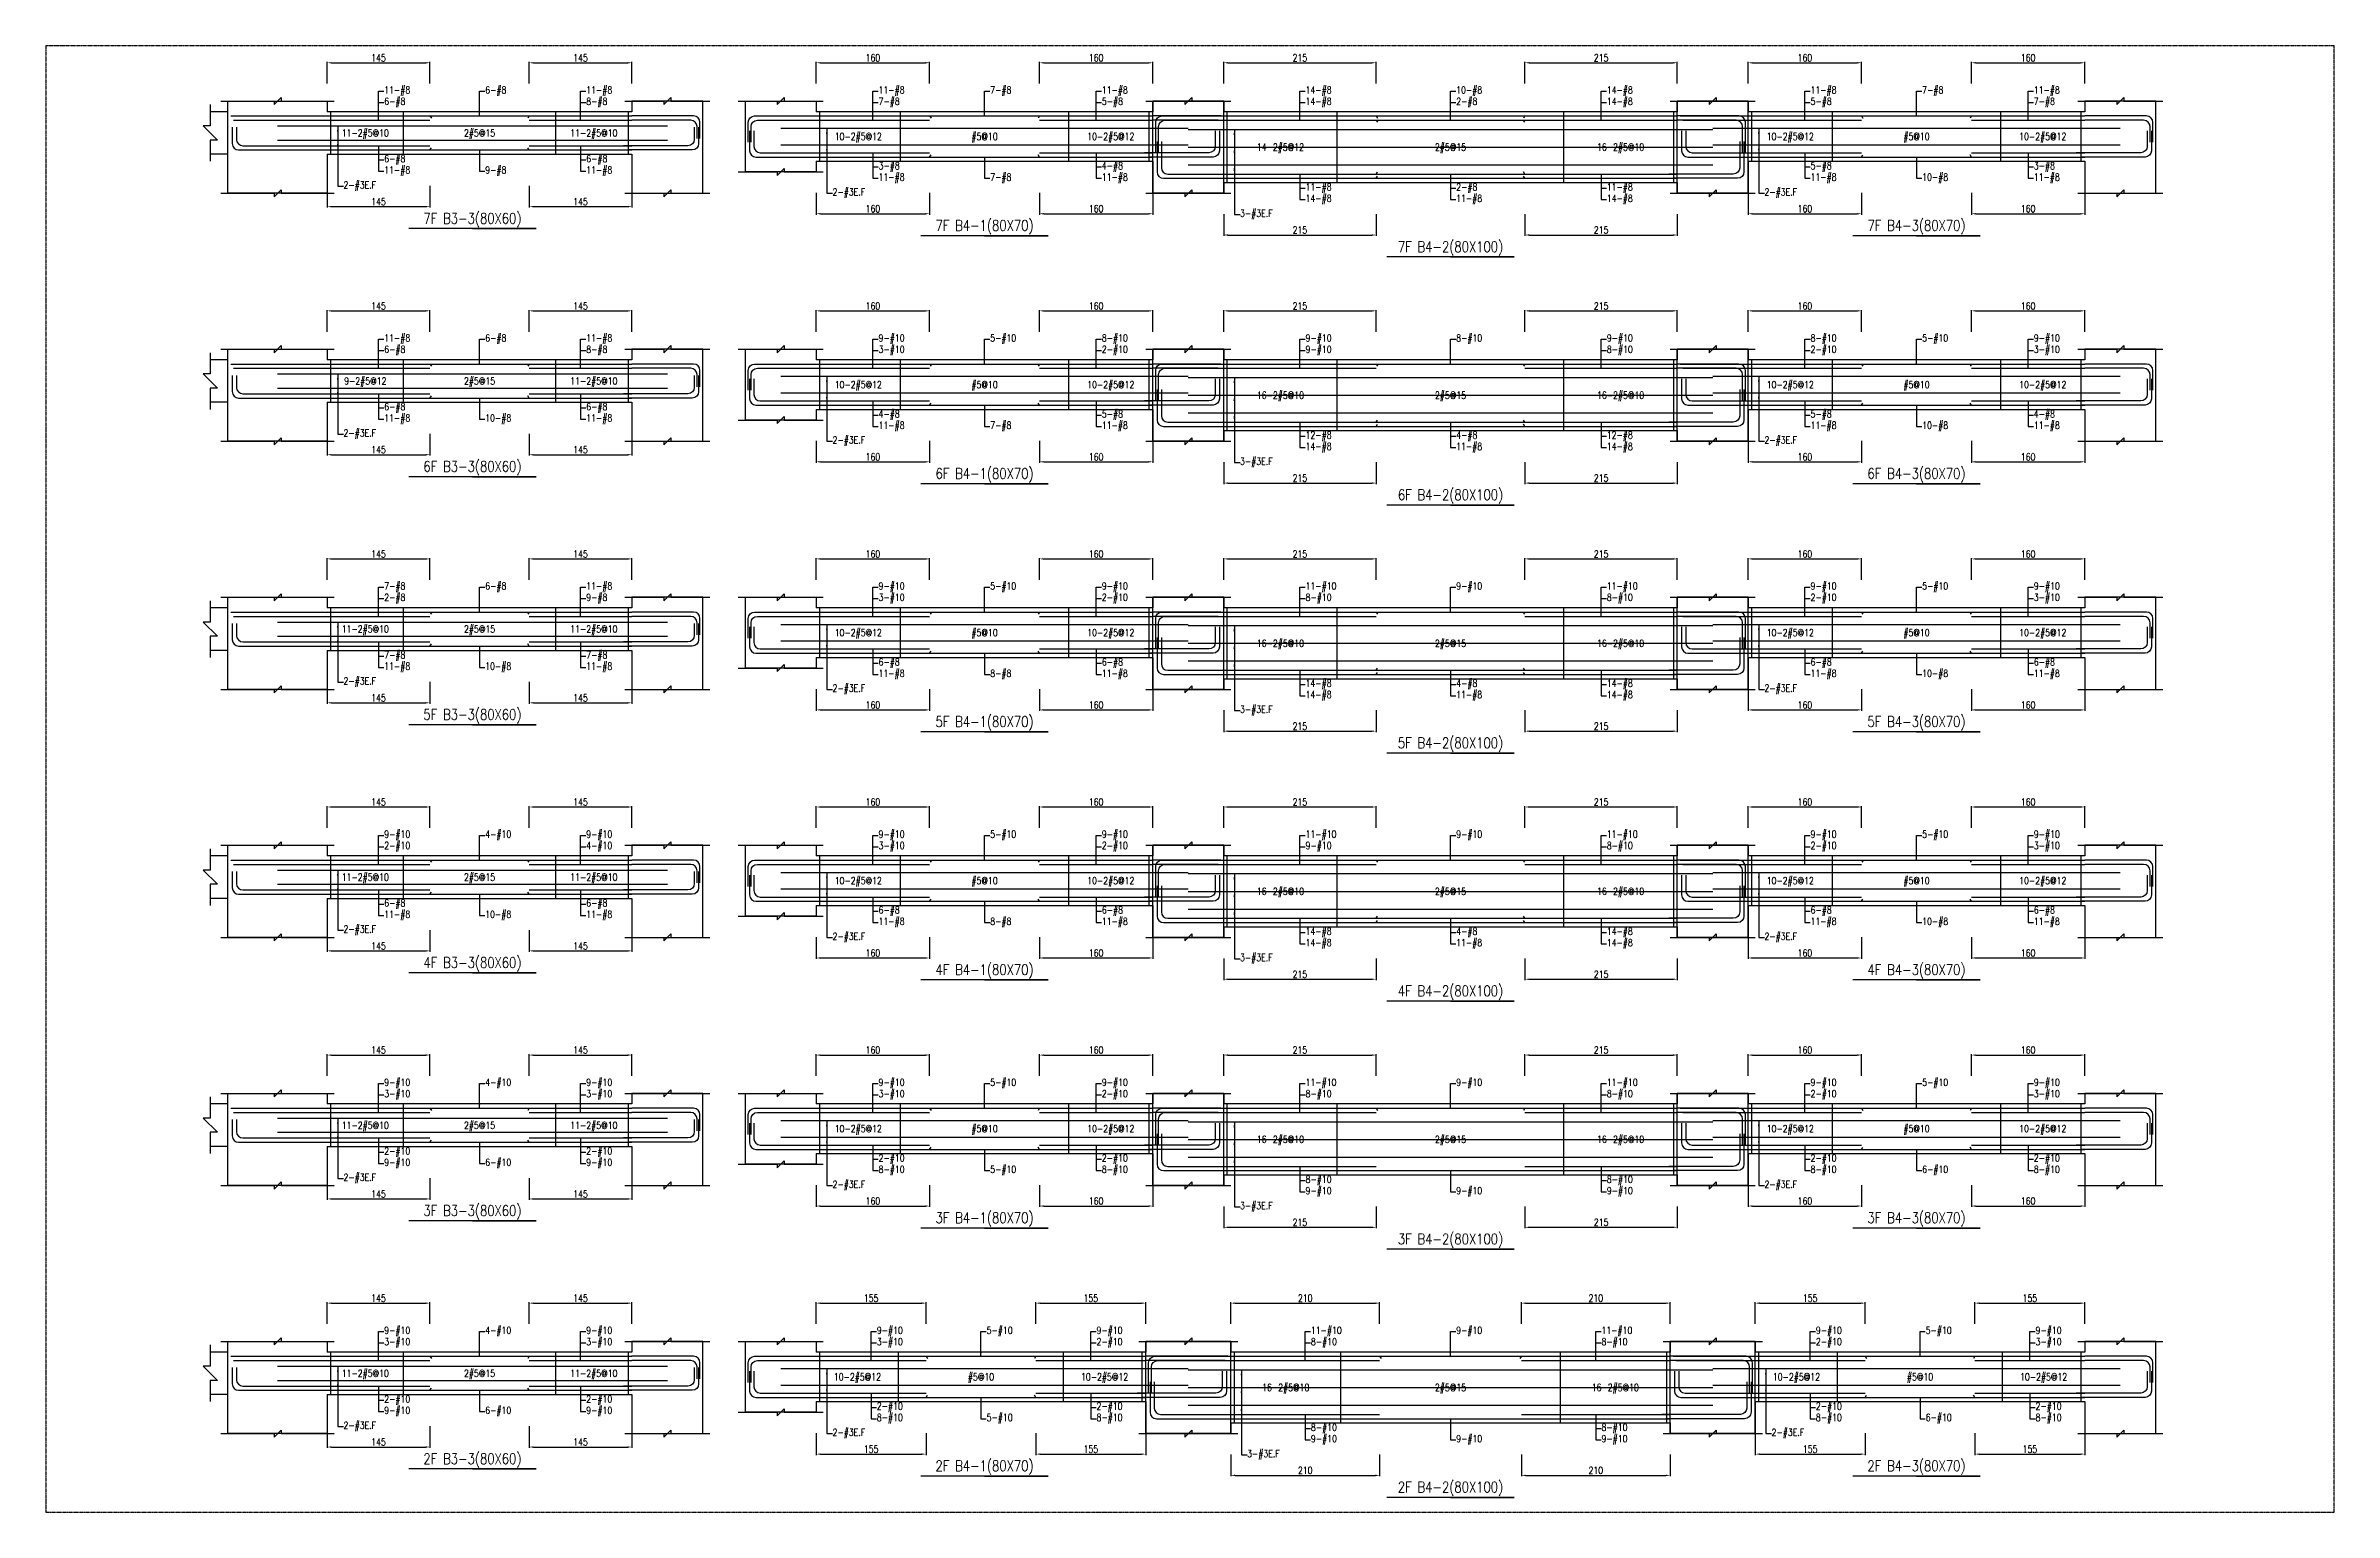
# Model space of a CAD drawing. Header units: millimetres. Extents: x 0 to 84580, y -12276 to 4373.
# Drawn here: x 29374 to 32603, y -3069 to -1000 of the extents above; entities that cross this region are included whole.
import ezdxf
from ezdxf.enums import TextEntityAlignment as Align

# ---------------------------------------------------------------- set-up
doc = ezdxf.new("R2010")
doc.units = ezdxf.units.MM
doc.header["$MEASUREMENT"] = 0
doc.linetypes.add('CENTER', pattern=[2, 1.25, -0.25, 0.25, -0.25])
for name, color, linetype in [('S-DIM', 2, 'Continuous'), ('S-GRID', 1, 'CENTER'), ('S-LEADER', 2, 'Continuous'), ('S-RC', 130, 'Continuous'), ('S-REINF', 6, 'Continuous'), ('S-TEXT', 2, 'Continuous')]:
    doc.layers.add(name, color=color, linetype=linetype)
doc.styles.add('CS4', font='romans.shx', dxfattribs={"width": 0.8, "bigfont": 'lsp.shx'})
doc.styles.get("Standard").update_dxf_attribs({"font": 'arial.ttf'})
doc.dimstyles.new('ISO-25', dxfattribs={"dimtxt": 2.5, "dimasz": 2.5, "dimexe": 1.25, "dimexo": 0.625, "dimtad": 1, "dimtxsty": 'Standard', "dimcen": 2.5, "dimadec": 0, "dimazin": 0, "dimtfac": 1, "dimtmove": 0, "dimatfit": 3, "dimfxl": 0, "dimarcsym": 0})

msp = doc.modelspace()

# ---------------------------------------------------------------- texts
at = {"layer": 'S-LEADER', "char_height": 10, "attachment_point": 4, "style": 'CS4'}
for s, insert in [('11-#8', (29851.596, -1064.007)), ('6-#8', (29994.096, -1064.007)), ('11-#8', (30136.596, -1064.007)), ('11-#8', (30549.096, -1064.007)), ('7-#8', (30706.596, -1064.007)), ('11-#8', (30864.096, -1064.007)), ('14-#8', (31151.596, -1064.007)), ('10-#8', (31364.096, -1064.007)), ('14-#8', (31576.596, -1064.007)), ('11-#8', (31864.096, -1064.007)), ('7-#8', (32021.596, -1064.007)), ('11-#8', (32179.096, -1064.007)), ('6-#8', (29851.596, -1080.007)), ('8-#8', (30136.596, -1080.007)), ('7-#8', (30549.096, -1080.007)), ('5-#8', (30864.096, -1080.007)), ('14-#8', (31151.596, -1080.007)), ('2-#8', (31364.096, -1080.007)), ('14-#8', (31576.596, -1080.007)), ('5-#8', (31864.096, -1080.007)), ('7-#8', (32179.096, -1080.007)), ('6-#8', (29851.596, -1161.007)), ('6-#8', (30136.596, -1161.007)), ('3-#8', (30549.096, -1171.007)), ('4-#8', (30864.096, -1171.007)), ('5-#8', (31864.096, -1171.007)), ('3-#8', (32179.096, -1171.007)), ('11-#8', (29851.596, -1177.007)), ('9-#8', (29994.096, -1177.007)), ('11-#8', (30136.596, -1177.007)), ('11-#8', (30549.096, -1187.007)), ('7-#8', (30706.596, -1187.007)), ('11-#8', (30864.096, -1187.007)), ('11-#8', (31151.596, -1201.007)), ('2-#8', (31364.096, -1201.007)), ('11-#8', (31576.596, -1201.007)), ('11-#8', (31864.096, -1187.007)), ('10-#8', (32021.596, -1187.007)), ('11-#8', (32179.096, -1187.007)), ('14-#8', (31151.596, -1217.007)), ('11-#8', (31364.096, -1217.007)), ('14-#8', (31576.596, -1217.007)), ('11-#8', (29851.596, -1414.007)), ('6-#8', (29994.096, -1414.007)), ('11-#8', (30136.596, -1414.007)), ('9-#10', (30549.096, -1414.007)), ('5-#10', (30706.596, -1414.007)), ('8-#10', (30864.096, -1414.007)), ('9-#10', (31151.596, -1414.007)), ('8-#10', (31364.096, -1414.007)), ('9-#10', (31576.596, -1414.007)), ('8-#10', (31864.096, -1414.007)), ('5-#10', (32021.596, -1414.007)), ('9-#10', (32179.096, -1414.007)), ('6-#8', (29851.596, -1430.007)), ('8-#8', (30136.596, -1430.007)), ('3-#10', (30549.096, -1430.007)), ('2-#10', (30864.096, -1430.007)), ('9-#10', (31151.596, -1430.007)), ('8-#10', (31576.596, -1430.007)), ('2-#10', (31864.096, -1430.007)), ('3-#10', (32179.096, -1430.007)), ('6-#8', (29851.596, -1511.007)), ('6-#8', (30136.596, -1511.007)), ('4-#8', (30549.096, -1521.007)), ('5-#8', (30864.096, -1521.007)), ('5-#8', (31864.096, -1521.007)), ('4-#8', (32179.096, -1521.007)), ('11-#8', (29851.596, -1527.007)), ('10-#8', (29994.096, -1527.007)), ('11-#8', (30136.596, -1527.007)), ('11-#8', (30549.096, -1537.007)), ('7-#8', (30706.596, -1537.007)), ('11-#8', (30864.096, -1537.007)), ('12-#8', (31151.596, -1551.007)), ('4-#8', (31364.096, -1551.007)), ('12-#8', (31576.596, -1551.007)), ('11-#8', (31864.096, -1537.007)), ('10-#8', (32021.596, -1537.007)), ('11-#8', (32179.096, -1537.007)), ('14-#8', (31151.596, -1567.007)), ('11-#8', (31364.096, -1567.007)), ('14-#8', (31576.596, -1567.007)), ('7-#8', (29851.596, -1764.007)), ('2-#8', (29851.596, -1780.007)), ('6-#8', (29994.096, -1764.007)), ('9-#8', (30136.596, -1780.007)), ('11-#8', (30136.596, -1764.007)), ('9-#10', (30549.096, -1764.007)), ('3-#10', (30549.096, -1780.007)), ('5-#10', (30706.596, -1764.007)), ('9-#10', (30864.096, -1764.007)), ('2-#10', (30864.096, -1780.007)), ('8-#10', (31151.596, -1780.007)), ('11-#10', (31151.596, -1764.007)), ('9-#10', (31364.096, -1764.007)), ('8-#10', (31576.596, -1780.007)), ('11-#10', (31576.596, -1764.007)), ('9-#10', (31864.096, -1764.007)), ('2-#10', (31864.096, -1780.007)), ('5-#10', (32021.596, -1764.007)), ('9-#10', (32179.096, -1764.007)), ('3-#10', (32179.096, -1780.007)), ('7-#8', (29851.596, -1861.007)), ('11-#8', (29851.596, -1877.007)), ('10-#8', (29994.096, -1877.007)), ('7-#8', (30136.596, -1861.007)), ('11-#8', (30136.596, -1877.007)), ('6-#8', (30549.096, -1871.007)), ('6-#8', (30864.096, -1871.007)), ('6-#8', (31864.096, -1871.007)), ('6-#8', (32179.096, -1871.007)), ('11-#8', (30549.096, -1887.007)), ('8-#8', (30706.596, -1887.007)), ('11-#8', (30864.096, -1887.007)), ('14-#8', (31151.596, -1901.007)), ('4-#8', (31364.096, -1901.007)), ('14-#8', (31576.596, -1901.007)), ('11-#8', (31864.096, -1887.007)), ('10-#8', (32021.596, -1887.007)), ('11-#8', (32179.096, -1887.007)), ('14-#8', (31151.596, -1917.007)), ('11-#8', (31364.096, -1917.007)), ('14-#8', (31576.596, -1917.007)), ('9-#10', (29851.596, -2114.007)), ('2-#10', (29851.596, -2130.007)), ('4-#10', (29994.096, -2114.007)), ('9-#10', (30136.596, -2114.007)), ('4-#10', (30136.596, -2130.007)), ('9-#10', (30549.096, -2114.007)), ('3-#10', (30549.096, -2130.007)), ('5-#10', (30706.596, -2114.007)), ('9-#10', (30864.096, -2114.007)), ('2-#10', (30864.096, -2130.007)), ('9-#10', (31151.596, -2130.007)), ('11-#10', (31151.596, -2114.007)), ('9-#10', (31364.096, -2114.007)), ('8-#10', (31576.596, -2130.007)), ('11-#10', (31576.596, -2114.007)), ('9-#10', (31864.096, -2114.007)), ('2-#10', (31864.096, -2130.007)), ('5-#10', (32021.596, -2114.007)), ('9-#10', (32179.096, -2114.007)), ('3-#10', (32179.096, -2130.007)), ('6-#8', (29851.596, -2211.007)), ('11-#8', (29851.596, -2227.007)), ('10-#8', (29994.096, -2227.007)), ('6-#8', (30136.596, -2211.007)), ('11-#8', (30136.596, -2227.007)), ('6-#8', (30549.096, -2221.007)), ('6-#8', (30864.096, -2221.007)), ('6-#8', (31864.096, -2221.007)), ('6-#8', (32179.096, -2221.007)), ('11-#8', (30549.096, -2237.007)), ('8-#8', (30706.596, -2237.007)), ('11-#8', (30864.096, -2237.007)), ('14-#8', (31151.596, -2251.007)), ('14-#8', (31151.596, -2267.007)), ('4-#8', (31364.096, -2251.007)), ('11-#8', (31364.096, -2267.007)), ('14-#8', (31576.596, -2251.007)), ('14-#8', (31576.596, -2267.007)), ('11-#8', (31864.096, -2237.007)), ('10-#8', (32021.596, -2237.007)), ('11-#8', (32179.096, -2237.007)), ('9-#10', (29851.596, -2464.007)), ('3-#10', (29851.596, -2480.007)), ('4-#10', (29994.096, -2464.007)), ('9-#10', (30136.596, -2464.007)), ('3-#10', (30136.596, -2480.007)), ('9-#10', (30549.096, -2464.007)), ('3-#10', (30549.096, -2480.007)), ('5-#10', (30706.596, -2464.007)), ('9-#10', (30864.096, -2464.007)), ('2-#10', (30864.096, -2480.007)), ('8-#10', (31151.596, -2480.007)), ('11-#10', (31151.596, -2464.007)), ('9-#10', (31364.096, -2464.007)), ('8-#10', (31576.596, -2480.007)), ('11-#10', (31576.596, -2464.007)), ('9-#10', (31864.096, -2464.007)), ('2-#10', (31864.096, -2480.007)), ('5-#10', (32021.596, -2464.007)), ('9-#10', (32179.096, -2464.007)), ('3-#10', (32179.096, -2480.007)), ('2-#10', (29851.596, -2561.007)), ('9-#10', (29851.596, -2577.007)), ('6-#10', (29994.096, -2577.007)), ('2-#10', (30136.596, -2561.007)), ('9-#10', (30136.596, -2577.007)), ('2-#10', (30549.096, -2571.007)), ('8-#10', (30549.096, -2587.007)), ('5-#10', (30706.596, -2587.007)), ('2-#10', (30864.096, -2571.007)), ('8-#10', (30864.096, -2587.007)), ('2-#10', (31864.096, -2571.007)), ('8-#10', (31864.096, -2587.007)), ('6-#10', (32021.596, -2587.007)), ('2-#10', (32179.096, -2571.007)), ('8-#10', (32179.096, -2587.007)), ('8-#10', (31151.596, -2601.007)), ('9-#10', (31151.596, -2617.007)), ('9-#10', (31364.096, -2617.007)), ('8-#10', (31576.596, -2601.007)), ('9-#10', (31576.596, -2617.007)), ('9-#10', (29851.596, -2814.007)), ('4-#10', (29994.096, -2814.007)), ('9-#10', (30136.596, -2814.007)), ('9-#10', (30546.596, -2814.007)), ('5-#10', (30701.596, -2814.007)), ('9-#10', (30856.596, -2814.007)), ('11-#10', (31159.096, -2814.007)), ('9-#10', (31364.096, -2814.007)), ('11-#10', (31569.096, -2814.007)), ('9-#10', (31871.596, -2814.007)), ('5-#10', (32026.596, -2814.007)), ('9-#10', (32181.596, -2814.007)), ('3-#10', (29851.596, -2830.007)), ('3-#10', (30136.596, -2830.007)), ('3-#10', (30546.596, -2830.007)), ('2-#10', (30856.596, -2830.007)), ('8-#10', (31159.096, -2830.007)), ('8-#10', (31569.096, -2830.007)), ('2-#10', (31871.596, -2830.007)), ('3-#10', (32181.596, -2830.007)), ('2-#10', (29851.596, -2911.007)), ('2-#10', (30136.596, -2911.007)), ('9-#10', (29851.596, -2927.007)), ('6-#10', (29994.096, -2927.007)), ('9-#10', (30136.596, -2927.007)), ('2-#10', (30546.596, -2921.007)), ('8-#10', (30546.596, -2937.007)), ('5-#10', (30701.596, -2937.007)), ('2-#10', (30856.596, -2921.007)), ('8-#10', (30856.596, -2937.007)), ('2-#10', (31871.596, -2921.007)), ('8-#10', (31871.596, -2937.007)), ('6-#10', (32026.596, -2937.007)), ('2-#10', (32181.596, -2921.007)), ('8-#10', (32181.596, -2937.007)), ('8-#10', (31159.096, -2951.007)), ('9-#10', (31159.096, -2967.007)), ('9-#10', (31364.096, -2967.007)), ('8-#10', (31569.096, -2951.007)), ('9-#10', (31569.096, -2967.007))]:
    msp.add_mtext(s, dxfattribs=dict(at, insert=insert))
at = {"layer": 'S-LEADER', "color": 3, "char_height": 10, "attachment_point": 4, "style": 'CS4'}
for s, insert in [('2-#3E.F', (29794.096, -1198.007)), ('2-#3E.F', (30484.096, -1208.007)), ('2-#3E.F', (31799.096, -1208.007)), ('3-#3E.F', (31059.096, -1238.007)), ('2-#3E.F', (29794.096, -1548.007)), ('2-#3E.F', (30484.096, -1558.007)), ('2-#3E.F', (31799.096, -1558.007)), ('3-#3E.F', (31059.096, -1588.007)), ('2-#3E.F', (29794.096, -1898.007)), ('2-#3E.F', (30484.096, -1908.007)), ('2-#3E.F', (31799.096, -1908.007)), ('3-#3E.F', (31059.096, -1938.007)), ('2-#3E.F', (29794.096, -2248.007)), ('2-#3E.F', (30484.096, -2258.007)), ('2-#3E.F', (31799.096, -2258.007)), ('3-#3E.F', (31059.096, -2288.007)), ('2-#3E.F', (29794.096, -2598.007)), ('2-#3E.F', (30484.096, -2608.007)), ('2-#3E.F', (31799.096, -2608.007)), ('3-#3E.F', (31059.096, -2638.007)), ('2-#3E.F', (29794.096, -2948.007)), ('2-#3E.F', (30484.096, -2958.007)), ('2-#3E.F', (31809.096, -2958.007)), ('3-#3E.F', (31069.096, -2988.007))]:
    msp.add_mtext(s, dxfattribs=dict(at, insert=insert))
at = {"layer": 'S-RC', "style": 'CS4', "width": 0.8}
for s, p in [('7F B3-3(80X60)', (29976.096, -1251.007)), ('7F B4-1(80X70)', (30698.596, -1261.007)), ('7F B4-3(80X70)', (32013.596, -1261.007)), ('7F B4-2(80X100)', (31356.096, -1291.007)), ('6F B3-3(80X60)', (29976.096, -1601.007)), ('6F B4-1(80X70)', (30698.596, -1611.007)), ('6F B4-3(80X70)', (32013.596, -1611.007)), ('6F B4-2(80X100)', (31356.096, -1641.007)), ('5F B3-3(80X60)', (29976.096, -1951.007)), ('5F B4-1(80X70)', (30698.596, -1961.007)), ('5F B4-3(80X70)', (32013.596, -1961.007)), ('5F B4-2(80X100)', (31356.096, -1991.007)), ('4F B3-3(80X60)', (29976.096, -2301.007)), ('4F B4-1(80X70)', (30698.596, -2311.007)), ('4F B4-2(80X100)', (31356.096, -2341.007)), ('4F B4-3(80X70)', (32013.596, -2311.007)), ('3F B3-3(80X60)', (29976.096, -2651.007)), ('3F B4-1(80X70)', (30698.596, -2661.007)), ('3F B4-3(80X70)', (32013.596, -2661.007)), ('3F B4-2(80X100)', (31356.096, -2691.007)), ('2F B3-3(80X60)', (29976.096, -3001.007)), ('2F B4-1(80X70)', (30698.596, -3011.007)), ('2F B4-3(80X70)', (32013.596, -3011.007)), ('2F B4-2(80X100)', (31356.096, -3041.007))]:
    msp.add_text(s, height=15, dxfattribs=at).set_placement(p, align=Align.CENTER)
at = {"layer": 'S-TEXT', "color": 1, "style": 'CS4', "width": 0.8}
for s, p in [('11-2#5@10', (29824.846, -1128.007)), ('2#5@15', (29986.096, -1128.007)), ('11-2#5@10', (30147.346, -1128.007)), ('10-2#5@12', (30520.471, -1133.007)), ('#5@10', (30698.596, -1133.007)), ('10-2#5@12', (30876.721, -1133.007)), ('10-2#5@12', (31835.471, -1133.007)), ('#5@10', (32013.596, -1133.007)), ('10-2#5@12', (32191.721, -1133.007)), ('14-2#5@12', (31116.096, -1148.007)), ('2#5@15', (31356.096, -1148.007)), ('16-2#5@10', (31596.096, -1148.007)), ('9-2#5@12', (29824.846, -1478.007)), ('2#5@15', (29986.096, -1478.007)), ('11-2#5@10', (30147.346, -1478.007)), ('10-2#5@12', (30520.471, -1483.007)), ('#5@10', (30698.596, -1483.007)), ('10-2#5@12', (30876.721, -1483.007)), ('10-2#5@12', (31835.471, -1483.007)), ('#5@10', (32013.596, -1483.007)), ('10-2#5@12', (32191.721, -1483.007)), ('16-2#5@10', (31116.096, -1498.007)), ('2#5@15', (31356.096, -1498.007)), ('16-2#5@10', (31596.096, -1498.007)), ('11-2#5@10', (29824.846, -1828.007)), ('2#5@15', (29986.096, -1828.007)), ('11-2#5@10', (30147.346, -1828.007)), ('10-2#5@12', (30520.471, -1833.007)), ('#5@10', (30698.596, -1833.007)), ('10-2#5@12', (30876.721, -1833.007)), ('16-2#5@10', (31116.096, -1848.007)), ('2#5@15', (31356.096, -1848.007)), ('16-2#5@10', (31596.096, -1848.007)), ('10-2#5@12', (31835.471, -1833.007)), ('#5@10', (32013.596, -1833.007)), ('10-2#5@12', (32191.721, -1833.007)), ('11-2#5@10', (29824.846, -2178.007)), ('2#5@15', (29986.096, -2178.007)), ('11-2#5@10', (30147.346, -2178.007)), ('10-2#5@12', (30520.471, -2183.007)), ('#5@10', (30698.596, -2183.007)), ('10-2#5@12', (30876.721, -2183.007)), ('16-2#5@10', (31116.096, -2198.007)), ('2#5@15', (31356.096, -2198.007)), ('16-2#5@10', (31596.096, -2198.007)), ('10-2#5@12', (31835.471, -2183.007)), ('#5@10', (32013.596, -2183.007)), ('10-2#5@12', (32191.721, -2183.007)), ('11-2#5@10', (29824.846, -2528.007)), ('2#5@15', (29986.096, -2528.007)), ('11-2#5@10', (30147.346, -2528.007)), ('10-2#5@12', (30520.471, -2533.007)), ('#5@10', (30698.596, -2533.007)), ('10-2#5@12', (30876.721, -2533.007)), ('16-2#5@10', (31116.096, -2548.007)), ('2#5@15', (31356.096, -2548.007)), ('16-2#5@10', (31596.096, -2548.007)), ('10-2#5@12', (31835.471, -2533.007)), ('#5@10', (32013.596, -2533.007)), ('10-2#5@12', (32191.721, -2533.007)), ('11-2#5@10', (29824.846, -2878.007)), ('2#5@15', (29986.096, -2878.007)), ('11-2#5@10', (30147.346, -2878.007)), ('10-2#5@12', (30519.221, -2883.007)), ('#5@10', (30693.596, -2883.007)), ('10-2#5@12', (30867.971, -2883.007)), ('10-2#5@12', (31844.221, -2883.007)), ('#5@10', (32018.596, -2883.007)), ('10-2#5@12', (32192.971, -2883.007)), ('16-2#5@10', (31123.596, -2898.007)), ('2#5@15', (31356.096, -2898.007)), ('16-2#5@10', (31588.596, -2898.007))]:
    msp.add_text(s, height=10, dxfattribs=at).set_placement(p, align=Align.CENTER)

# ---------------------------------------------------------------- blocks, each defined once
blk = doc.blocks.new('*D859')
at = {"layer": 'DEFPOINTS', "color": 0, "transparency": 16777216}
for p in [(29916.1, -2774), (29771.1, -2804), (29916.1, -2804)]:
    blk.add_point(p, dxfattribs=at)
at = {"layer": 'S-DIM', "color": 0, "lineweight": -2, "transparency": 16777216}
for p, q in [((29771.1, -2803.4), (29771.1, -2772.8)), ((29777.1, -2774), (29910.1, -2774)), ((29916.1, -2803.4), (29916.1, -2772.8))]:
    blk.add_line(p, q, dxfattribs=at)
at = {"layer": 'S-DIM', "color": 0, "transparency": 16777216}
for points in [[(29777.1, -2773), (29777.1, -2775), (29771.1, -2774)], [(29910.1, -2773), (29910.1, -2775), (29916.1, -2774)]]:
    blk.add_solid(points, dxfattribs=at)
at = {"layer": 'S-DIM', "color": 0, "transparency": 16777216, "insert": (29843.6, -2767), "char_height": 10, "attachment_point": 5, "style": 'CS4'}
blk.add_mtext('145', dxfattribs=at)
blk = doc.blocks.new('*D860')
at = {"layer": 'DEFPOINTS', "color": 0, "transparency": 16777216}
for p in [(30201.1, -2774), (30056.1, -2804), (30201.1, -2804)]:
    blk.add_point(p, dxfattribs=at)
at = {"layer": 'S-DIM', "color": 0, "lineweight": -2, "transparency": 16777216}
for p, q in [((30056.1, -2803.4), (30056.1, -2772.8)), ((30062.1, -2774), (30195.1, -2774)), ((30201.1, -2803.4), (30201.1, -2772.8))]:
    blk.add_line(p, q, dxfattribs=at)
at = {"layer": 'S-DIM', "color": 0, "transparency": 16777216}
for points in [[(30062.1, -2773), (30062.1, -2775), (30056.1, -2774)], [(30195.1, -2773), (30195.1, -2775), (30201.1, -2774)]]:
    blk.add_solid(points, dxfattribs=at)
at = {"layer": 'S-DIM', "color": 0, "transparency": 16777216, "insert": (30128.6, -2767), "char_height": 10, "attachment_point": 5, "style": 'CS4'}
blk.add_mtext('145', dxfattribs=at)
blk = doc.blocks.new('*D861')
at = {"layer": 'DEFPOINTS', "color": 0, "transparency": 16777216}
for p in [(29771.1, -2947), (29916.1, -2947), (29916.1, -2977)]:
    blk.add_point(p, dxfattribs=at)
at = {"layer": 'S-DIM', "color": 0, "lineweight": -2, "transparency": 16777216}
for p, q in [((29771.1, -2947.6), (29771.1, -2978.3)), ((29916.1, -2947.6), (29916.1, -2978.3)), ((29777.1, -2977), (29910.1, -2977))]:
    blk.add_line(p, q, dxfattribs=at)
at = {"layer": 'S-DIM', "color": 0, "transparency": 16777216}
for points in [[(29777.1, -2976), (29777.1, -2978), (29771.1, -2977)], [(29910.1, -2976), (29910.1, -2978), (29916.1, -2977)]]:
    blk.add_solid(points, dxfattribs=at)
at = {"layer": 'S-DIM', "color": 0, "transparency": 16777216, "insert": (29843.6, -2970), "char_height": 10, "attachment_point": 5, "style": 'CS4'}
blk.add_mtext('145', dxfattribs=at)
blk = doc.blocks.new('*D862')
at = {"layer": 'DEFPOINTS', "color": 0, "transparency": 16777216}
for p in [(30056.1, -2947), (30201.1, -2947), (30201.1, -2977)]:
    blk.add_point(p, dxfattribs=at)
at = {"layer": 'S-DIM', "color": 0, "lineweight": -2, "transparency": 16777216}
for p, q in [((30056.1, -2947.6), (30056.1, -2978.3)), ((30201.1, -2947.6), (30201.1, -2978.3)), ((30062.1, -2977), (30195.1, -2977))]:
    blk.add_line(p, q, dxfattribs=at)
at = {"layer": 'S-DIM', "color": 0, "transparency": 16777216}
for points in [[(30062.1, -2976), (30062.1, -2978), (30056.1, -2977)], [(30195.1, -2976), (30195.1, -2978), (30201.1, -2977)]]:
    blk.add_solid(points, dxfattribs=at)
at = {"layer": 'S-DIM', "color": 0, "transparency": 16777216, "insert": (30128.6, -2970), "char_height": 10, "attachment_point": 5, "style": 'CS4'}
blk.add_mtext('145', dxfattribs=at)
blk = doc.blocks.new('*D816')
at = {"layer": 'DEFPOINTS', "color": 0, "transparency": 16777216}
for p in [(29771.1, -2454), (29916.1, -2424), (29916.1, -2454)]:
    blk.add_point(p, dxfattribs=at)
at = {"layer": 'S-DIM', "color": 0, "lineweight": -2, "transparency": 16777216}
for p, q in [((29771.1, -2453.4), (29771.1, -2422.8)), ((29777.1, -2424), (29910.1, -2424)), ((29916.1, -2453.4), (29916.1, -2422.8))]:
    blk.add_line(p, q, dxfattribs=at)
at = {"layer": 'S-DIM', "color": 0, "transparency": 16777216}
for points in [[(29777.1, -2423), (29777.1, -2425), (29771.1, -2424)], [(29910.1, -2423), (29910.1, -2425), (29916.1, -2424)]]:
    blk.add_solid(points, dxfattribs=at)
at = {"layer": 'S-DIM', "color": 0, "transparency": 16777216, "insert": (29843.6, -2417), "char_height": 10, "attachment_point": 5, "style": 'CS4'}
blk.add_mtext('145', dxfattribs=at)
blk = doc.blocks.new('*D817')
at = {"layer": 'DEFPOINTS', "color": 0, "transparency": 16777216}
for p in [(30056.1, -2454), (30201.1, -2424), (30201.1, -2454)]:
    blk.add_point(p, dxfattribs=at)
at = {"layer": 'S-DIM', "color": 0, "lineweight": -2, "transparency": 16777216}
for p, q in [((30056.1, -2453.4), (30056.1, -2422.8)), ((30062.1, -2424), (30195.1, -2424)), ((30201.1, -2453.4), (30201.1, -2422.8))]:
    blk.add_line(p, q, dxfattribs=at)
at = {"layer": 'S-DIM', "color": 0, "transparency": 16777216}
for points in [[(30062.1, -2423), (30062.1, -2425), (30056.1, -2424)], [(30195.1, -2423), (30195.1, -2425), (30201.1, -2424)]]:
    blk.add_solid(points, dxfattribs=at)
at = {"layer": 'S-DIM', "color": 0, "transparency": 16777216, "insert": (30128.6, -2417), "char_height": 10, "attachment_point": 5, "style": 'CS4'}
blk.add_mtext('145', dxfattribs=at)
blk = doc.blocks.new('*D818')
at = {"layer": 'DEFPOINTS', "color": 0, "transparency": 16777216}
for p in [(29771.1, -2597), (29916.1, -2597), (29916.1, -2627)]:
    blk.add_point(p, dxfattribs=at)
at = {"layer": 'S-DIM', "color": 0, "lineweight": -2, "transparency": 16777216}
for p, q in [((29771.1, -2597.6), (29771.1, -2628.3)), ((29916.1, -2597.6), (29916.1, -2628.3)), ((29777.1, -2627), (29910.1, -2627))]:
    blk.add_line(p, q, dxfattribs=at)
at = {"layer": 'S-DIM', "color": 0, "transparency": 16777216}
for points in [[(29777.1, -2626), (29777.1, -2628), (29771.1, -2627)], [(29910.1, -2626), (29910.1, -2628), (29916.1, -2627)]]:
    blk.add_solid(points, dxfattribs=at)
at = {"layer": 'S-DIM', "color": 0, "transparency": 16777216, "insert": (29843.6, -2620), "char_height": 10, "attachment_point": 5, "style": 'CS4'}
blk.add_mtext('145', dxfattribs=at)
blk = doc.blocks.new('*D819')
at = {"layer": 'DEFPOINTS', "color": 0, "transparency": 16777216}
for p in [(30056.1, -2597), (30201.1, -2597), (30201.1, -2627)]:
    blk.add_point(p, dxfattribs=at)
at = {"layer": 'S-DIM', "color": 0, "lineweight": -2, "transparency": 16777216}
for p, q in [((30056.1, -2597.6), (30056.1, -2628.3)), ((30201.1, -2597.6), (30201.1, -2628.3)), ((30062.1, -2627), (30195.1, -2627))]:
    blk.add_line(p, q, dxfattribs=at)
at = {"layer": 'S-DIM', "color": 0, "transparency": 16777216}
for points in [[(30062.1, -2626), (30062.1, -2628), (30056.1, -2627)], [(30195.1, -2626), (30195.1, -2628), (30201.1, -2627)]]:
    blk.add_solid(points, dxfattribs=at)
at = {"layer": 'S-DIM', "color": 0, "transparency": 16777216, "insert": (30128.6, -2620), "char_height": 10, "attachment_point": 5, "style": 'CS4'}
blk.add_mtext('145', dxfattribs=at)
blk = doc.blocks.new('*D820')
at = {"layer": 'DEFPOINTS', "color": 0, "transparency": 16777216}
for p in [(29916.1, -2074), (29771.1, -2104), (29916.1, -2104)]:
    blk.add_point(p, dxfattribs=at)
at = {"layer": 'S-DIM', "color": 0, "lineweight": -2, "transparency": 16777216}
for p, q in [((29771.1, -2103.4), (29771.1, -2072.8)), ((29777.1, -2074), (29910.1, -2074)), ((29916.1, -2103.4), (29916.1, -2072.8))]:
    blk.add_line(p, q, dxfattribs=at)
at = {"layer": 'S-DIM', "color": 0, "transparency": 16777216}
for points in [[(29777.1, -2073), (29777.1, -2075), (29771.1, -2074)], [(29910.1, -2073), (29910.1, -2075), (29916.1, -2074)]]:
    blk.add_solid(points, dxfattribs=at)
at = {"layer": 'S-DIM', "color": 0, "transparency": 16777216, "insert": (29843.6, -2067), "char_height": 10, "attachment_point": 5, "style": 'CS4'}
blk.add_mtext('145', dxfattribs=at)
blk = doc.blocks.new('*D821')
at = {"layer": 'DEFPOINTS', "color": 0, "transparency": 16777216}
for p in [(30201.1, -2074), (30056.1, -2104), (30201.1, -2104)]:
    blk.add_point(p, dxfattribs=at)
at = {"layer": 'S-DIM', "color": 0, "lineweight": -2, "transparency": 16777216}
for p, q in [((30056.1, -2103.4), (30056.1, -2072.8)), ((30062.1, -2074), (30195.1, -2074)), ((30201.1, -2103.4), (30201.1, -2072.8))]:
    blk.add_line(p, q, dxfattribs=at)
at = {"layer": 'S-DIM', "color": 0, "transparency": 16777216}
for points in [[(30062.1, -2073), (30062.1, -2075), (30056.1, -2074)], [(30195.1, -2073), (30195.1, -2075), (30201.1, -2074)]]:
    blk.add_solid(points, dxfattribs=at)
at = {"layer": 'S-DIM', "color": 0, "transparency": 16777216, "insert": (30128.6, -2067), "char_height": 10, "attachment_point": 5, "style": 'CS4'}
blk.add_mtext('145', dxfattribs=at)
blk = doc.blocks.new('*D822')
at = {"layer": 'DEFPOINTS', "color": 0, "transparency": 16777216}
for p in [(29771.1, -2247), (29916.1, -2247), (29916.1, -2277)]:
    blk.add_point(p, dxfattribs=at)
at = {"layer": 'S-DIM', "color": 0, "lineweight": -2, "transparency": 16777216}
for p, q in [((29771.1, -2247.6), (29771.1, -2278.3)), ((29916.1, -2247.6), (29916.1, -2278.3)), ((29777.1, -2277), (29910.1, -2277))]:
    blk.add_line(p, q, dxfattribs=at)
at = {"layer": 'S-DIM', "color": 0, "transparency": 16777216}
for points in [[(29777.1, -2276), (29777.1, -2278), (29771.1, -2277)], [(29910.1, -2276), (29910.1, -2278), (29916.1, -2277)]]:
    blk.add_solid(points, dxfattribs=at)
at = {"layer": 'S-DIM', "color": 0, "transparency": 16777216, "insert": (29843.6, -2270), "char_height": 10, "attachment_point": 5, "style": 'CS4'}
blk.add_mtext('145', dxfattribs=at)
blk = doc.blocks.new('*D803')
at = {"layer": 'DEFPOINTS', "color": 0, "transparency": 16777216}
for p in [(30056.1, -2247), (30201.1, -2247), (30201.1, -2277)]:
    blk.add_point(p, dxfattribs=at)
at = {"layer": 'S-DIM', "color": 0, "lineweight": -2, "transparency": 16777216}
for p, q in [((30056.1, -2247.6), (30056.1, -2278.3)), ((30201.1, -2247.6), (30201.1, -2278.3)), ((30062.1, -2277), (30195.1, -2277))]:
    blk.add_line(p, q, dxfattribs=at)
at = {"layer": 'S-DIM', "color": 0, "transparency": 16777216}
for points in [[(30062.1, -2276), (30062.1, -2278), (30056.1, -2277)], [(30195.1, -2276), (30195.1, -2278), (30201.1, -2277)]]:
    blk.add_solid(points, dxfattribs=at)
at = {"layer": 'S-DIM', "color": 0, "transparency": 16777216, "insert": (30128.6, -2270), "char_height": 10, "attachment_point": 5, "style": 'CS4'}
blk.add_mtext('145', dxfattribs=at)
blk = doc.blocks.new('*D804')
at = {"layer": 'DEFPOINTS', "color": 0, "transparency": 16777216}
for p in [(29916.1, -1724), (29771.1, -1754), (29916.1, -1754)]:
    blk.add_point(p, dxfattribs=at)
at = {"layer": 'S-DIM', "color": 0, "lineweight": -2, "transparency": 16777216}
for p, q in [((29771.1, -1753.4), (29771.1, -1722.8)), ((29777.1, -1724), (29910.1, -1724)), ((29916.1, -1753.4), (29916.1, -1722.8))]:
    blk.add_line(p, q, dxfattribs=at)
at = {"layer": 'S-DIM', "color": 0, "transparency": 16777216}
for points in [[(29777.1, -1723), (29777.1, -1725), (29771.1, -1724)], [(29910.1, -1723), (29910.1, -1725), (29916.1, -1724)]]:
    blk.add_solid(points, dxfattribs=at)
at = {"layer": 'S-DIM', "color": 0, "transparency": 16777216, "insert": (29843.6, -1717), "char_height": 10, "attachment_point": 5, "style": 'CS4'}
blk.add_mtext('145', dxfattribs=at)
blk = doc.blocks.new('*D805')
at = {"layer": 'DEFPOINTS', "color": 0, "transparency": 16777216}
for p in [(30201.1, -1724), (30056.1, -1754), (30201.1, -1754)]:
    blk.add_point(p, dxfattribs=at)
at = {"layer": 'S-DIM', "color": 0, "lineweight": -2, "transparency": 16777216}
for p, q in [((30056.1, -1753.4), (30056.1, -1722.8)), ((30062.1, -1724), (30195.1, -1724)), ((30201.1, -1753.4), (30201.1, -1722.8))]:
    blk.add_line(p, q, dxfattribs=at)
at = {"layer": 'S-DIM', "color": 0, "transparency": 16777216}
for points in [[(30062.1, -1723), (30062.1, -1725), (30056.1, -1724)], [(30195.1, -1723), (30195.1, -1725), (30201.1, -1724)]]:
    blk.add_solid(points, dxfattribs=at)
at = {"layer": 'S-DIM', "color": 0, "transparency": 16777216, "insert": (30128.6, -1717), "char_height": 10, "attachment_point": 5, "style": 'CS4'}
blk.add_mtext('145', dxfattribs=at)
blk = doc.blocks.new('*D806')
at = {"layer": 'DEFPOINTS', "color": 0, "transparency": 16777216}
for p in [(29771.1, -1897), (29916.1, -1897), (29916.1, -1927)]:
    blk.add_point(p, dxfattribs=at)
at = {"layer": 'S-DIM', "color": 0, "lineweight": -2, "transparency": 16777216}
for p, q in [((29771.1, -1897.6), (29771.1, -1928.3)), ((29916.1, -1897.6), (29916.1, -1928.3)), ((29777.1, -1927), (29910.1, -1927))]:
    blk.add_line(p, q, dxfattribs=at)
at = {"layer": 'S-DIM', "color": 0, "transparency": 16777216}
for points in [[(29777.1, -1926), (29777.1, -1928), (29771.1, -1927)], [(29910.1, -1926), (29910.1, -1928), (29916.1, -1927)]]:
    blk.add_solid(points, dxfattribs=at)
at = {"layer": 'S-DIM', "color": 0, "transparency": 16777216, "insert": (29843.6, -1920), "char_height": 10, "attachment_point": 5, "style": 'CS4'}
blk.add_mtext('145', dxfattribs=at)
blk = doc.blocks.new('*D807')
at = {"layer": 'DEFPOINTS', "color": 0, "transparency": 16777216}
for p in [(30056.1, -1897), (30201.1, -1897), (30201.1, -1927)]:
    blk.add_point(p, dxfattribs=at)
at = {"layer": 'S-DIM', "color": 0, "lineweight": -2, "transparency": 16777216}
for p, q in [((30056.1, -1897.6), (30056.1, -1928.3)), ((30201.1, -1897.6), (30201.1, -1928.3)), ((30062.1, -1927), (30195.1, -1927))]:
    blk.add_line(p, q, dxfattribs=at)
at = {"layer": 'S-DIM', "color": 0, "transparency": 16777216}
for points in [[(30062.1, -1926), (30062.1, -1928), (30056.1, -1927)], [(30195.1, -1926), (30195.1, -1928), (30201.1, -1927)]]:
    blk.add_solid(points, dxfattribs=at)
at = {"layer": 'S-DIM', "color": 0, "transparency": 16777216, "insert": (30128.6, -1920), "char_height": 10, "attachment_point": 5, "style": 'CS4'}
blk.add_mtext('145', dxfattribs=at)
blk = doc.blocks.new('*D808')
at = {"layer": 'DEFPOINTS', "color": 0, "transparency": 16777216}
for p in [(29916.1, -1374), (29771.1, -1404), (29916.1, -1404)]:
    blk.add_point(p, dxfattribs=at)
at = {"layer": 'S-DIM', "color": 0, "lineweight": -2, "transparency": 16777216}
for p, q in [((29771.1, -1403.4), (29771.1, -1372.8)), ((29777.1, -1374), (29910.1, -1374)), ((29916.1, -1403.4), (29916.1, -1372.8))]:
    blk.add_line(p, q, dxfattribs=at)
at = {"layer": 'S-DIM', "color": 0, "transparency": 16777216}
for points in [[(29777.1, -1373), (29777.1, -1375), (29771.1, -1374)], [(29910.1, -1373), (29910.1, -1375), (29916.1, -1374)]]:
    blk.add_solid(points, dxfattribs=at)
at = {"layer": 'S-DIM', "color": 0, "transparency": 16777216, "insert": (29843.6, -1367), "char_height": 10, "attachment_point": 5, "style": 'CS4'}
blk.add_mtext('145', dxfattribs=at)
blk = doc.blocks.new('*D809')
at = {"layer": 'DEFPOINTS', "color": 0, "transparency": 16777216}
for p in [(30201.1, -1374), (30056.1, -1404), (30201.1, -1404)]:
    blk.add_point(p, dxfattribs=at)
at = {"layer": 'S-DIM', "color": 0, "lineweight": -2, "transparency": 16777216}
for p, q in [((30056.1, -1403.4), (30056.1, -1372.8)), ((30062.1, -1374), (30195.1, -1374)), ((30201.1, -1403.4), (30201.1, -1372.8))]:
    blk.add_line(p, q, dxfattribs=at)
at = {"layer": 'S-DIM', "color": 0, "transparency": 16777216}
for points in [[(30062.1, -1373), (30062.1, -1375), (30056.1, -1374)], [(30195.1, -1373), (30195.1, -1375), (30201.1, -1374)]]:
    blk.add_solid(points, dxfattribs=at)
at = {"layer": 'S-DIM', "color": 0, "transparency": 16777216, "insert": (30128.6, -1367), "char_height": 10, "attachment_point": 5, "style": 'CS4'}
blk.add_mtext('145', dxfattribs=at)
blk = doc.blocks.new('*D810')
at = {"layer": 'DEFPOINTS', "color": 0, "transparency": 16777216}
for p in [(29771.1, -1547), (29916.1, -1547), (29916.1, -1577)]:
    blk.add_point(p, dxfattribs=at)
at = {"layer": 'S-DIM', "color": 0, "lineweight": -2, "transparency": 16777216}
for p, q in [((29771.1, -1547.6), (29771.1, -1578.3)), ((29916.1, -1547.6), (29916.1, -1578.3)), ((29777.1, -1577), (29910.1, -1577))]:
    blk.add_line(p, q, dxfattribs=at)
at = {"layer": 'S-DIM', "color": 0, "transparency": 16777216}
for points in [[(29777.1, -1576), (29777.1, -1578), (29771.1, -1577)], [(29910.1, -1576), (29910.1, -1578), (29916.1, -1577)]]:
    blk.add_solid(points, dxfattribs=at)
at = {"layer": 'S-DIM', "color": 0, "transparency": 16777216, "insert": (29843.6, -1570), "char_height": 10, "attachment_point": 5, "style": 'CS4'}
blk.add_mtext('145', dxfattribs=at)
blk = doc.blocks.new('*D811')
at = {"layer": 'DEFPOINTS', "color": 0, "transparency": 16777216}
for p in [(30056.1, -1547), (30201.1, -1547), (30201.1, -1577)]:
    blk.add_point(p, dxfattribs=at)
at = {"layer": 'S-DIM', "color": 0, "lineweight": -2, "transparency": 16777216}
for p, q in [((30056.1, -1547.6), (30056.1, -1578.3)), ((30201.1, -1547.6), (30201.1, -1578.3)), ((30062.1, -1577), (30195.1, -1577))]:
    blk.add_line(p, q, dxfattribs=at)
at = {"layer": 'S-DIM', "color": 0, "transparency": 16777216}
for points in [[(30062.1, -1576), (30062.1, -1578), (30056.1, -1577)], [(30195.1, -1576), (30195.1, -1578), (30201.1, -1577)]]:
    blk.add_solid(points, dxfattribs=at)
at = {"layer": 'S-DIM', "color": 0, "transparency": 16777216, "insert": (30128.6, -1570), "char_height": 10, "attachment_point": 5, "style": 'CS4'}
blk.add_mtext('145', dxfattribs=at)
blk = doc.blocks.new('*D812')
at = {"layer": 'DEFPOINTS', "color": 0, "transparency": 16777216}
for p in [(29916.1, -1024), (29771.1, -1054), (29916.1, -1054)]:
    blk.add_point(p, dxfattribs=at)
at = {"layer": 'S-DIM', "color": 0, "lineweight": -2, "transparency": 16777216}
for p, q in [((29771.1, -1053.4), (29771.1, -1022.8)), ((29777.1, -1024), (29910.1, -1024)), ((29916.1, -1053.4), (29916.1, -1022.8))]:
    blk.add_line(p, q, dxfattribs=at)
at = {"layer": 'S-DIM', "color": 0, "transparency": 16777216}
for points in [[(29777.1, -1023), (29777.1, -1025), (29771.1, -1024)], [(29910.1, -1023), (29910.1, -1025), (29916.1, -1024)]]:
    blk.add_solid(points, dxfattribs=at)
at = {"layer": 'S-DIM', "color": 0, "transparency": 16777216, "insert": (29843.6, -1017), "char_height": 10, "attachment_point": 5, "style": 'CS4'}
blk.add_mtext('145', dxfattribs=at)
blk = doc.blocks.new('*D813')
at = {"layer": 'DEFPOINTS', "color": 0, "transparency": 16777216}
for p in [(30201.1, -1024), (30056.1, -1054), (30201.1, -1054)]:
    blk.add_point(p, dxfattribs=at)
at = {"layer": 'S-DIM', "color": 0, "lineweight": -2, "transparency": 16777216}
for p, q in [((30056.1, -1053.4), (30056.1, -1022.8)), ((30062.1, -1024), (30195.1, -1024)), ((30201.1, -1053.4), (30201.1, -1022.8))]:
    blk.add_line(p, q, dxfattribs=at)
at = {"layer": 'S-DIM', "color": 0, "transparency": 16777216}
for points in [[(30062.1, -1023), (30062.1, -1025), (30056.1, -1024)], [(30195.1, -1023), (30195.1, -1025), (30201.1, -1024)]]:
    blk.add_solid(points, dxfattribs=at)
at = {"layer": 'S-DIM', "color": 0, "transparency": 16777216, "insert": (30128.6, -1017), "char_height": 10, "attachment_point": 5, "style": 'CS4'}
blk.add_mtext('145', dxfattribs=at)
blk = doc.blocks.new('*D814')
at = {"layer": 'DEFPOINTS', "color": 0, "transparency": 16777216}
for p in [(29771.1, -1197), (29916.1, -1197), (29916.1, -1227)]:
    blk.add_point(p, dxfattribs=at)
at = {"layer": 'S-DIM', "color": 0, "lineweight": -2, "transparency": 16777216}
for p, q in [((29771.1, -1197.6), (29771.1, -1228.3)), ((29777.1, -1227), (29910.1, -1227)), ((29916.1, -1197.6), (29916.1, -1228.3))]:
    blk.add_line(p, q, dxfattribs=at)
at = {"layer": 'S-DIM', "color": 0, "transparency": 16777216}
for points in [[(29777.1, -1226), (29777.1, -1228), (29771.1, -1227)], [(29910.1, -1226), (29910.1, -1228), (29916.1, -1227)]]:
    blk.add_solid(points, dxfattribs=at)
at = {"layer": 'S-DIM', "color": 0, "transparency": 16777216, "insert": (29843.6, -1220), "char_height": 10, "attachment_point": 5, "style": 'CS4'}
blk.add_mtext('145', dxfattribs=at)
blk = doc.blocks.new('*D815')
at = {"layer": 'DEFPOINTS', "color": 0, "transparency": 16777216}
for p in [(30056.1, -1197), (30201.1, -1197), (30201.1, -1227)]:
    blk.add_point(p, dxfattribs=at)
at = {"layer": 'S-DIM', "color": 0, "lineweight": -2, "transparency": 16777216}
for p, q in [((30056.1, -1197.6), (30056.1, -1228.3)), ((30062.1, -1227), (30195.1, -1227)), ((30201.1, -1197.6), (30201.1, -1228.3))]:
    blk.add_line(p, q, dxfattribs=at)
at = {"layer": 'S-DIM', "color": 0, "transparency": 16777216}
for points in [[(30062.1, -1226), (30062.1, -1228), (30056.1, -1227)], [(30195.1, -1226), (30195.1, -1228), (30201.1, -1227)]]:
    blk.add_solid(points, dxfattribs=at)
at = {"layer": 'S-DIM', "color": 0, "transparency": 16777216, "insert": (30128.6, -1220), "char_height": 10, "attachment_point": 5, "style": 'CS4'}
blk.add_mtext('145', dxfattribs=at)
blk = doc.blocks.new('*D823')
at = {"layer": 'DEFPOINTS', "color": 0, "transparency": 16777216}
for p in [(30616.1, -2774), (30461.1, -2804), (30616.1, -2804)]:
    blk.add_point(p, dxfattribs=at)
at = {"layer": 'S-DIM', "color": 0, "lineweight": -2, "transparency": 16777216}
for p, q in [((30461.1, -2803.4), (30461.1, -2772.8)), ((30467.1, -2774), (30610.1, -2774)), ((30616.1, -2803.4), (30616.1, -2772.8))]:
    blk.add_line(p, q, dxfattribs=at)
at = {"layer": 'S-DIM', "color": 0, "transparency": 16777216}
for points in [[(30467.1, -2773), (30467.1, -2775), (30461.1, -2774)], [(30610.1, -2773), (30610.1, -2775), (30616.1, -2774)]]:
    blk.add_solid(points, dxfattribs=at)
at = {"layer": 'S-DIM', "color": 0, "transparency": 16777216, "insert": (30538.6, -2767), "char_height": 10, "attachment_point": 5, "style": 'CS4'}
blk.add_mtext('155', dxfattribs=at)
blk = doc.blocks.new('*D824')
at = {"layer": 'DEFPOINTS', "color": 0, "transparency": 16777216}
for p in [(30926.1, -2774), (30771.1, -2804), (30926.1, -2804)]:
    blk.add_point(p, dxfattribs=at)
at = {"layer": 'S-DIM', "color": 0, "lineweight": -2, "transparency": 16777216}
for p, q in [((30771.1, -2803.4), (30771.1, -2772.8)), ((30777.1, -2774), (30920.1, -2774)), ((30926.1, -2803.4), (30926.1, -2772.8))]:
    blk.add_line(p, q, dxfattribs=at)
at = {"layer": 'S-DIM', "color": 0, "transparency": 16777216}
for points in [[(30777.1, -2773), (30777.1, -2775), (30771.1, -2774)], [(30920.1, -2773), (30920.1, -2775), (30926.1, -2774)]]:
    blk.add_solid(points, dxfattribs=at)
at = {"layer": 'S-DIM', "color": 0, "transparency": 16777216, "insert": (30848.6, -2767), "char_height": 10, "attachment_point": 5, "style": 'CS4'}
blk.add_mtext('155', dxfattribs=at)
blk = doc.blocks.new('*D825')
at = {"layer": 'DEFPOINTS', "color": 0, "transparency": 16777216}
for p in [(30461.1, -2957), (30616.1, -2957), (30616.1, -2987)]:
    blk.add_point(p, dxfattribs=at)
at = {"layer": 'S-DIM', "color": 0, "lineweight": -2, "transparency": 16777216}
for p, q in [((30461.1, -2957.6), (30461.1, -2988.3)), ((30616.1, -2957.6), (30616.1, -2988.3)), ((30467.1, -2987), (30610.1, -2987))]:
    blk.add_line(p, q, dxfattribs=at)
at = {"layer": 'S-DIM', "color": 0, "transparency": 16777216}
for points in [[(30467.1, -2986), (30467.1, -2988), (30461.1, -2987)], [(30610.1, -2986), (30610.1, -2988), (30616.1, -2987)]]:
    blk.add_solid(points, dxfattribs=at)
at = {"layer": 'S-DIM', "color": 0, "transparency": 16777216, "insert": (30538.6, -2980), "char_height": 10, "attachment_point": 5, "style": 'CS4'}
blk.add_mtext('155', dxfattribs=at)
blk = doc.blocks.new('*D826')
at = {"layer": 'DEFPOINTS', "color": 0, "transparency": 16777216}
for p in [(30771.1, -2957), (30926.1, -2957), (30926.1, -2987)]:
    blk.add_point(p, dxfattribs=at)
at = {"layer": 'S-DIM', "color": 0, "lineweight": -2, "transparency": 16777216}
for p, q in [((30771.1, -2957.6), (30771.1, -2988.3)), ((30926.1, -2957.6), (30926.1, -2988.3)), ((30777.1, -2987), (30920.1, -2987))]:
    blk.add_line(p, q, dxfattribs=at)
at = {"layer": 'S-DIM', "color": 0, "transparency": 16777216}
for points in [[(30777.1, -2986), (30777.1, -2988), (30771.1, -2987)], [(30920.1, -2986), (30920.1, -2988), (30926.1, -2987)]]:
    blk.add_solid(points, dxfattribs=at)
at = {"layer": 'S-DIM', "color": 0, "transparency": 16777216, "insert": (30848.6, -2980), "char_height": 10, "attachment_point": 5, "style": 'CS4'}
blk.add_mtext('155', dxfattribs=at)
blk = doc.blocks.new('*D827')
at = {"layer": 'DEFPOINTS', "color": 0, "transparency": 16777216}
for p in [(30461.1, -2454), (30621.1, -2424), (30621.1, -2454)]:
    blk.add_point(p, dxfattribs=at)
at = {"layer": 'S-DIM', "color": 0, "lineweight": -2, "transparency": 16777216}
for p, q in [((30461.1, -2453.4), (30461.1, -2422.8)), ((30467.1, -2424), (30615.1, -2424)), ((30621.1, -2453.4), (30621.1, -2422.8))]:
    blk.add_line(p, q, dxfattribs=at)
at = {"layer": 'S-DIM', "color": 0, "transparency": 16777216}
for points in [[(30467.1, -2423), (30467.1, -2425), (30461.1, -2424)], [(30615.1, -2423), (30615.1, -2425), (30621.1, -2424)]]:
    blk.add_solid(points, dxfattribs=at)
at = {"layer": 'S-DIM', "color": 0, "transparency": 16777216, "insert": (30541.1, -2417), "char_height": 10, "attachment_point": 5, "style": 'CS4'}
blk.add_mtext('160', dxfattribs=at)
blk = doc.blocks.new('*D828')
at = {"layer": 'DEFPOINTS', "color": 0, "transparency": 16777216}
for p in [(30776.1, -2454), (30936.1, -2424), (30936.1, -2454)]:
    blk.add_point(p, dxfattribs=at)
at = {"layer": 'S-DIM', "color": 0, "lineweight": -2, "transparency": 16777216}
for p, q in [((30776.1, -2453.4), (30776.1, -2422.8)), ((30782.1, -2424), (30930.1, -2424)), ((30936.1, -2453.4), (30936.1, -2422.8))]:
    blk.add_line(p, q, dxfattribs=at)
at = {"layer": 'S-DIM', "color": 0, "transparency": 16777216}
for points in [[(30782.1, -2423), (30782.1, -2425), (30776.1, -2424)], [(30930.1, -2423), (30930.1, -2425), (30936.1, -2424)]]:
    blk.add_solid(points, dxfattribs=at)
at = {"layer": 'S-DIM', "color": 0, "transparency": 16777216, "insert": (30856.1, -2417), "char_height": 10, "attachment_point": 5, "style": 'CS4'}
blk.add_mtext('160', dxfattribs=at)
blk = doc.blocks.new('*D829')
at = {"layer": 'DEFPOINTS', "color": 0, "transparency": 16777216}
for p in [(30461.1, -2607), (30621.1, -2607), (30621.1, -2637)]:
    blk.add_point(p, dxfattribs=at)
at = {"layer": 'S-DIM', "color": 0, "lineweight": -2, "transparency": 16777216}
for p, q in [((30461.1, -2607.6), (30461.1, -2638.3)), ((30621.1, -2607.6), (30621.1, -2638.3)), ((30467.1, -2637), (30615.1, -2637))]:
    blk.add_line(p, q, dxfattribs=at)
at = {"layer": 'S-DIM', "color": 0, "transparency": 16777216}
for points in [[(30467.1, -2636), (30467.1, -2638), (30461.1, -2637)], [(30615.1, -2636), (30615.1, -2638), (30621.1, -2637)]]:
    blk.add_solid(points, dxfattribs=at)
at = {"layer": 'S-DIM', "color": 0, "transparency": 16777216, "insert": (30541.1, -2630), "char_height": 10, "attachment_point": 5, "style": 'CS4'}
blk.add_mtext('160', dxfattribs=at)
blk = doc.blocks.new('*D830')
at = {"layer": 'DEFPOINTS', "color": 0, "transparency": 16777216}
for p in [(30776.1, -2607), (30936.1, -2607), (30936.1, -2637)]:
    blk.add_point(p, dxfattribs=at)
at = {"layer": 'S-DIM', "color": 0, "lineweight": -2, "transparency": 16777216}
for p, q in [((30776.1, -2607.6), (30776.1, -2638.3)), ((30936.1, -2607.6), (30936.1, -2638.3)), ((30782.1, -2637), (30930.1, -2637))]:
    blk.add_line(p, q, dxfattribs=at)
at = {"layer": 'S-DIM', "color": 0, "transparency": 16777216}
for points in [[(30782.1, -2636), (30782.1, -2638), (30776.1, -2637)], [(30930.1, -2636), (30930.1, -2638), (30936.1, -2637)]]:
    blk.add_solid(points, dxfattribs=at)
at = {"layer": 'S-DIM', "color": 0, "transparency": 16777216, "insert": (30856.1, -2630), "char_height": 10, "attachment_point": 5, "style": 'CS4'}
blk.add_mtext('160', dxfattribs=at)
blk = doc.blocks.new('*D831')
at = {"layer": 'DEFPOINTS', "color": 0, "transparency": 16777216}
for p in [(30621.1, -2074), (30461.1, -2104), (30621.1, -2104)]:
    blk.add_point(p, dxfattribs=at)
at = {"layer": 'S-DIM', "color": 0, "lineweight": -2, "transparency": 16777216}
for p, q in [((30461.1, -2103.4), (30461.1, -2072.8)), ((30467.1, -2074), (30615.1, -2074)), ((30621.1, -2103.4), (30621.1, -2072.8))]:
    blk.add_line(p, q, dxfattribs=at)
at = {"layer": 'S-DIM', "color": 0, "transparency": 16777216}
for points in [[(30467.1, -2073), (30467.1, -2075), (30461.1, -2074)], [(30615.1, -2073), (30615.1, -2075), (30621.1, -2074)]]:
    blk.add_solid(points, dxfattribs=at)
at = {"layer": 'S-DIM', "color": 0, "transparency": 16777216, "insert": (30541.1, -2067), "char_height": 10, "attachment_point": 5, "style": 'CS4'}
blk.add_mtext('160', dxfattribs=at)
blk = doc.blocks.new('*D832')
at = {"layer": 'DEFPOINTS', "color": 0, "transparency": 16777216}
for p in [(30936.1, -2074), (30776.1, -2104), (30936.1, -2104)]:
    blk.add_point(p, dxfattribs=at)
at = {"layer": 'S-DIM', "color": 0, "lineweight": -2, "transparency": 16777216}
for p, q in [((30776.1, -2103.4), (30776.1, -2072.8)), ((30782.1, -2074), (30930.1, -2074)), ((30936.1, -2103.4), (30936.1, -2072.8))]:
    blk.add_line(p, q, dxfattribs=at)
at = {"layer": 'S-DIM', "color": 0, "transparency": 16777216}
for points in [[(30782.1, -2073), (30782.1, -2075), (30776.1, -2074)], [(30930.1, -2073), (30930.1, -2075), (30936.1, -2074)]]:
    blk.add_solid(points, dxfattribs=at)
at = {"layer": 'S-DIM', "color": 0, "transparency": 16777216, "insert": (30856.1, -2067), "char_height": 10, "attachment_point": 5, "style": 'CS4'}
blk.add_mtext('160', dxfattribs=at)
blk = doc.blocks.new('*D833')
at = {"layer": 'DEFPOINTS', "color": 0, "transparency": 16777216}
for p in [(30461.1, -2257), (30621.1, -2257), (30621.1, -2287)]:
    blk.add_point(p, dxfattribs=at)
at = {"layer": 'S-DIM', "color": 0, "lineweight": -2, "transparency": 16777216}
for p, q in [((30461.1, -2257.6), (30461.1, -2288.3)), ((30621.1, -2257.6), (30621.1, -2288.3)), ((30467.1, -2287), (30615.1, -2287))]:
    blk.add_line(p, q, dxfattribs=at)
at = {"layer": 'S-DIM', "color": 0, "transparency": 16777216}
for points in [[(30467.1, -2286), (30467.1, -2288), (30461.1, -2287)], [(30615.1, -2286), (30615.1, -2288), (30621.1, -2287)]]:
    blk.add_solid(points, dxfattribs=at)
at = {"layer": 'S-DIM', "color": 0, "transparency": 16777216, "insert": (30541.1, -2280), "char_height": 10, "attachment_point": 5, "style": 'CS4'}
blk.add_mtext('160', dxfattribs=at)
blk = doc.blocks.new('*D834')
at = {"layer": 'DEFPOINTS', "color": 0, "transparency": 16777216}
for p in [(30776.1, -2257), (30936.1, -2257), (30936.1, -2287)]:
    blk.add_point(p, dxfattribs=at)
at = {"layer": 'S-DIM', "color": 0, "lineweight": -2, "transparency": 16777216}
for p, q in [((30776.1, -2257.6), (30776.1, -2288.3)), ((30936.1, -2257.6), (30936.1, -2288.3)), ((30782.1, -2287), (30930.1, -2287))]:
    blk.add_line(p, q, dxfattribs=at)
at = {"layer": 'S-DIM', "color": 0, "transparency": 16777216}
for points in [[(30782.1, -2286), (30782.1, -2288), (30776.1, -2287)], [(30930.1, -2286), (30930.1, -2288), (30936.1, -2287)]]:
    blk.add_solid(points, dxfattribs=at)
at = {"layer": 'S-DIM', "color": 0, "transparency": 16777216, "insert": (30856.1, -2280), "char_height": 10, "attachment_point": 5, "style": 'CS4'}
blk.add_mtext('160', dxfattribs=at)
blk = doc.blocks.new('*D835')
at = {"layer": 'DEFPOINTS', "color": 0, "transparency": 16777216}
for p in [(30621.1, -1724), (30461.1, -1754), (30621.1, -1754)]:
    blk.add_point(p, dxfattribs=at)
at = {"layer": 'S-DIM', "color": 0, "lineweight": -2, "transparency": 16777216}
for p, q in [((30461.1, -1753.4), (30461.1, -1722.8)), ((30467.1, -1724), (30615.1, -1724)), ((30621.1, -1753.4), (30621.1, -1722.8))]:
    blk.add_line(p, q, dxfattribs=at)
at = {"layer": 'S-DIM', "color": 0, "transparency": 16777216}
for points in [[(30467.1, -1723), (30467.1, -1725), (30461.1, -1724)], [(30615.1, -1723), (30615.1, -1725), (30621.1, -1724)]]:
    blk.add_solid(points, dxfattribs=at)
at = {"layer": 'S-DIM', "color": 0, "transparency": 16777216, "insert": (30541.1, -1717), "char_height": 10, "attachment_point": 5, "style": 'CS4'}
blk.add_mtext('160', dxfattribs=at)
blk = doc.blocks.new('*D836')
at = {"layer": 'DEFPOINTS', "color": 0, "transparency": 16777216}
for p in [(30936.1, -1724), (30776.1, -1754), (30936.1, -1754)]:
    blk.add_point(p, dxfattribs=at)
at = {"layer": 'S-DIM', "color": 0, "lineweight": -2, "transparency": 16777216}
for p, q in [((30776.1, -1753.4), (30776.1, -1722.8)), ((30782.1, -1724), (30930.1, -1724)), ((30936.1, -1753.4), (30936.1, -1722.8))]:
    blk.add_line(p, q, dxfattribs=at)
at = {"layer": 'S-DIM', "color": 0, "transparency": 16777216}
for points in [[(30782.1, -1723), (30782.1, -1725), (30776.1, -1724)], [(30930.1, -1723), (30930.1, -1725), (30936.1, -1724)]]:
    blk.add_solid(points, dxfattribs=at)
at = {"layer": 'S-DIM', "color": 0, "transparency": 16777216, "insert": (30856.1, -1717), "char_height": 10, "attachment_point": 5, "style": 'CS4'}
blk.add_mtext('160', dxfattribs=at)
blk = doc.blocks.new('*D837')
at = {"layer": 'DEFPOINTS', "color": 0, "transparency": 16777216}
for p in [(30461.1, -1907), (30621.1, -1907), (30621.1, -1937)]:
    blk.add_point(p, dxfattribs=at)
at = {"layer": 'S-DIM', "color": 0, "lineweight": -2, "transparency": 16777216}
for p, q in [((30461.1, -1907.6), (30461.1, -1938.3)), ((30467.1, -1937), (30615.1, -1937)), ((30621.1, -1907.6), (30621.1, -1938.3))]:
    blk.add_line(p, q, dxfattribs=at)
at = {"layer": 'S-DIM', "color": 0, "transparency": 16777216}
for points in [[(30467.1, -1936), (30467.1, -1938), (30461.1, -1937)], [(30615.1, -1936), (30615.1, -1938), (30621.1, -1937)]]:
    blk.add_solid(points, dxfattribs=at)
at = {"layer": 'S-DIM', "color": 0, "transparency": 16777216, "insert": (30541.1, -1930), "char_height": 10, "attachment_point": 5, "style": 'CS4'}
blk.add_mtext('160', dxfattribs=at)
blk = doc.blocks.new('*D838')
at = {"layer": 'DEFPOINTS', "color": 0, "transparency": 16777216}
for p in [(30776.1, -1907), (30936.1, -1907), (30936.1, -1937)]:
    blk.add_point(p, dxfattribs=at)
at = {"layer": 'S-DIM', "color": 0, "lineweight": -2, "transparency": 16777216}
for p, q in [((30776.1, -1907.6), (30776.1, -1938.3)), ((30782.1, -1937), (30930.1, -1937)), ((30936.1, -1907.6), (30936.1, -1938.3))]:
    blk.add_line(p, q, dxfattribs=at)
at = {"layer": 'S-DIM', "color": 0, "transparency": 16777216}
for points in [[(30782.1, -1936), (30782.1, -1938), (30776.1, -1937)], [(30930.1, -1936), (30930.1, -1938), (30936.1, -1937)]]:
    blk.add_solid(points, dxfattribs=at)
at = {"layer": 'S-DIM', "color": 0, "transparency": 16777216, "insert": (30856.1, -1930), "char_height": 10, "attachment_point": 5, "style": 'CS4'}
blk.add_mtext('160', dxfattribs=at)
blk = doc.blocks.new('*D839')
at = {"layer": 'DEFPOINTS', "color": 0, "transparency": 16777216}
for p in [(30621.1, -1374), (30461.1, -1404), (30621.1, -1404)]:
    blk.add_point(p, dxfattribs=at)
at = {"layer": 'S-DIM', "color": 0, "lineweight": -2, "transparency": 16777216}
for p, q in [((30461.1, -1403.4), (30461.1, -1372.8)), ((30467.1, -1374), (30615.1, -1374)), ((30621.1, -1403.4), (30621.1, -1372.8))]:
    blk.add_line(p, q, dxfattribs=at)
at = {"layer": 'S-DIM', "color": 0, "transparency": 16777216}
for points in [[(30467.1, -1373), (30467.1, -1375), (30461.1, -1374)], [(30615.1, -1373), (30615.1, -1375), (30621.1, -1374)]]:
    blk.add_solid(points, dxfattribs=at)
at = {"layer": 'S-DIM', "color": 0, "transparency": 16777216, "insert": (30541.1, -1367), "char_height": 10, "attachment_point": 5, "style": 'CS4'}
blk.add_mtext('160', dxfattribs=at)
blk = doc.blocks.new('*D840')
at = {"layer": 'DEFPOINTS', "color": 0, "transparency": 16777216}
for p in [(30936.1, -1374), (30776.1, -1404), (30936.1, -1404)]:
    blk.add_point(p, dxfattribs=at)
at = {"layer": 'S-DIM', "color": 0, "lineweight": -2, "transparency": 16777216}
for p, q in [((30776.1, -1403.4), (30776.1, -1372.8)), ((30782.1, -1374), (30930.1, -1374)), ((30936.1, -1403.4), (30936.1, -1372.8))]:
    blk.add_line(p, q, dxfattribs=at)
at = {"layer": 'S-DIM', "color": 0, "transparency": 16777216}
for points in [[(30782.1, -1373), (30782.1, -1375), (30776.1, -1374)], [(30930.1, -1373), (30930.1, -1375), (30936.1, -1374)]]:
    blk.add_solid(points, dxfattribs=at)
at = {"layer": 'S-DIM', "color": 0, "transparency": 16777216, "insert": (30856.1, -1367), "char_height": 10, "attachment_point": 5, "style": 'CS4'}
blk.add_mtext('160', dxfattribs=at)
blk = doc.blocks.new('*D841')
at = {"layer": 'DEFPOINTS', "color": 0, "transparency": 16777216}
for p in [(30461.1, -1557), (30621.1, -1557), (30621.1, -1587)]:
    blk.add_point(p, dxfattribs=at)
at = {"layer": 'S-DIM', "color": 0, "lineweight": -2, "transparency": 16777216}
for p, q in [((30461.1, -1557.6), (30461.1, -1588.3)), ((30621.1, -1557.6), (30621.1, -1588.3)), ((30467.1, -1587), (30615.1, -1587))]:
    blk.add_line(p, q, dxfattribs=at)
at = {"layer": 'S-DIM', "color": 0, "transparency": 16777216}
for points in [[(30467.1, -1586), (30467.1, -1588), (30461.1, -1587)], [(30615.1, -1586), (30615.1, -1588), (30621.1, -1587)]]:
    blk.add_solid(points, dxfattribs=at)
at = {"layer": 'S-DIM', "color": 0, "transparency": 16777216, "insert": (30541.1, -1580), "char_height": 10, "attachment_point": 5, "style": 'CS4'}
blk.add_mtext('160', dxfattribs=at)
blk = doc.blocks.new('*D842')
at = {"layer": 'DEFPOINTS', "color": 0, "transparency": 16777216}
for p in [(30776.1, -1557), (30936.1, -1557), (30936.1, -1587)]:
    blk.add_point(p, dxfattribs=at)
at = {"layer": 'S-DIM', "color": 0, "lineweight": -2, "transparency": 16777216}
for p, q in [((30776.1, -1557.6), (30776.1, -1588.3)), ((30936.1, -1557.6), (30936.1, -1588.3)), ((30782.1, -1587), (30930.1, -1587))]:
    blk.add_line(p, q, dxfattribs=at)
at = {"layer": 'S-DIM', "color": 0, "transparency": 16777216}
for points in [[(30782.1, -1586), (30782.1, -1588), (30776.1, -1587)], [(30930.1, -1586), (30930.1, -1588), (30936.1, -1587)]]:
    blk.add_solid(points, dxfattribs=at)
at = {"layer": 'S-DIM', "color": 0, "transparency": 16777216, "insert": (30856.1, -1580), "char_height": 10, "attachment_point": 5, "style": 'CS4'}
blk.add_mtext('160', dxfattribs=at)
blk = doc.blocks.new('*D843')
at = {"layer": 'DEFPOINTS', "color": 0, "transparency": 16777216}
for p in [(30621.1, -1024), (30461.1, -1054), (30621.1, -1054)]:
    blk.add_point(p, dxfattribs=at)
at = {"layer": 'S-DIM', "color": 0, "lineweight": -2, "transparency": 16777216}
for p, q in [((30461.1, -1053.4), (30461.1, -1022.8)), ((30467.1, -1024), (30615.1, -1024)), ((30621.1, -1053.4), (30621.1, -1022.8))]:
    blk.add_line(p, q, dxfattribs=at)
at = {"layer": 'S-DIM', "color": 0, "transparency": 16777216}
for points in [[(30467.1, -1023), (30467.1, -1025), (30461.1, -1024)], [(30615.1, -1023), (30615.1, -1025), (30621.1, -1024)]]:
    blk.add_solid(points, dxfattribs=at)
at = {"layer": 'S-DIM', "color": 0, "transparency": 16777216, "insert": (30541.1, -1017), "char_height": 10, "attachment_point": 5, "style": 'CS4'}
blk.add_mtext('160', dxfattribs=at)
blk = doc.blocks.new('*D844')
at = {"layer": 'DEFPOINTS', "color": 0, "transparency": 16777216}
for p in [(30936.1, -1024), (30776.1, -1054), (30936.1, -1054)]:
    blk.add_point(p, dxfattribs=at)
at = {"layer": 'S-DIM', "color": 0, "lineweight": -2, "transparency": 16777216}
for p, q in [((30776.1, -1053.4), (30776.1, -1022.8)), ((30782.1, -1024), (30930.1, -1024)), ((30936.1, -1053.4), (30936.1, -1022.8))]:
    blk.add_line(p, q, dxfattribs=at)
at = {"layer": 'S-DIM', "color": 0, "transparency": 16777216}
for points in [[(30782.1, -1023), (30782.1, -1025), (30776.1, -1024)], [(30930.1, -1023), (30930.1, -1025), (30936.1, -1024)]]:
    blk.add_solid(points, dxfattribs=at)
at = {"layer": 'S-DIM', "color": 0, "transparency": 16777216, "insert": (30856.1, -1017), "char_height": 10, "attachment_point": 5, "style": 'CS4'}
blk.add_mtext('160', dxfattribs=at)
blk = doc.blocks.new('*D853')
at = {"layer": 'DEFPOINTS', "color": 0, "transparency": 16777216}
for p in [(30461.1, -1207), (30621.1, -1207), (30621.1, -1237)]:
    blk.add_point(p, dxfattribs=at)
at = {"layer": 'S-DIM', "color": 0, "lineweight": -2, "transparency": 16777216}
for p, q in [((30461.1, -1207.6), (30461.1, -1238.3)), ((30621.1, -1207.6), (30621.1, -1238.3)), ((30467.1, -1237), (30615.1, -1237))]:
    blk.add_line(p, q, dxfattribs=at)
at = {"layer": 'S-DIM', "color": 0, "transparency": 16777216}
for points in [[(30467.1, -1236), (30467.1, -1238), (30461.1, -1237)], [(30615.1, -1236), (30615.1, -1238), (30621.1, -1237)]]:
    blk.add_solid(points, dxfattribs=at)
at = {"layer": 'S-DIM', "color": 0, "transparency": 16777216, "insert": (30541.1, -1230), "char_height": 10, "attachment_point": 5, "style": 'CS4'}
blk.add_mtext('160', dxfattribs=at)
blk = doc.blocks.new('*D854')
at = {"layer": 'DEFPOINTS', "color": 0, "transparency": 16777216}
for p in [(30776.1, -1207), (30936.1, -1207), (30936.1, -1237)]:
    blk.add_point(p, dxfattribs=at)
at = {"layer": 'S-DIM', "color": 0, "lineweight": -2, "transparency": 16777216}
for p, q in [((30776.1, -1207.6), (30776.1, -1238.3)), ((30936.1, -1207.6), (30936.1, -1238.3)), ((30782.1, -1237), (30930.1, -1237))]:
    blk.add_line(p, q, dxfattribs=at)
at = {"layer": 'S-DIM', "color": 0, "transparency": 16777216}
for points in [[(30782.1, -1236), (30782.1, -1238), (30776.1, -1237)], [(30930.1, -1236), (30930.1, -1238), (30936.1, -1237)]]:
    blk.add_solid(points, dxfattribs=at)
at = {"layer": 'S-DIM', "color": 0, "transparency": 16777216, "insert": (30856.1, -1230), "char_height": 10, "attachment_point": 5, "style": 'CS4'}
blk.add_mtext('160', dxfattribs=at)
blk = doc.blocks.new('*D855')
at = {"layer": 'DEFPOINTS', "color": 0, "transparency": 16777216}
for p in [(31256.1, -2774), (31046.1, -2804), (31256.1, -2804)]:
    blk.add_point(p, dxfattribs=at)
at = {"layer": 'S-DIM', "color": 0, "lineweight": -2, "transparency": 16777216}
for p, q in [((31046.1, -2803.4), (31046.1, -2772.8)), ((31052.1, -2774), (31250.1, -2774)), ((31256.1, -2803.4), (31256.1, -2772.8))]:
    blk.add_line(p, q, dxfattribs=at)
at = {"layer": 'S-DIM', "color": 0, "transparency": 16777216}
for points in [[(31052.1, -2773), (31052.1, -2775), (31046.1, -2774)], [(31250.1, -2773), (31250.1, -2775), (31256.1, -2774)]]:
    blk.add_solid(points, dxfattribs=at)
at = {"layer": 'S-DIM', "color": 0, "transparency": 16777216, "insert": (31151.1, -2767), "char_height": 10, "attachment_point": 5, "style": 'CS4'}
blk.add_mtext('210', dxfattribs=at)
blk = doc.blocks.new('*D856')
at = {"layer": 'DEFPOINTS', "color": 0, "transparency": 16777216}
for p in [(31666.1, -2774), (31456.1, -2804), (31666.1, -2804)]:
    blk.add_point(p, dxfattribs=at)
at = {"layer": 'S-DIM', "color": 0, "lineweight": -2, "transparency": 16777216}
for p, q in [((31456.1, -2803.4), (31456.1, -2772.8)), ((31462.1, -2774), (31660.1, -2774)), ((31666.1, -2803.4), (31666.1, -2772.8))]:
    blk.add_line(p, q, dxfattribs=at)
at = {"layer": 'S-DIM', "color": 0, "transparency": 16777216}
for points in [[(31462.1, -2773), (31462.1, -2775), (31456.1, -2774)], [(31660.1, -2773), (31660.1, -2775), (31666.1, -2774)]]:
    blk.add_solid(points, dxfattribs=at)
at = {"layer": 'S-DIM', "color": 0, "transparency": 16777216, "insert": (31561.1, -2767), "char_height": 10, "attachment_point": 5, "style": 'CS4'}
blk.add_mtext('210', dxfattribs=at)
blk = doc.blocks.new('*D857')
at = {"layer": 'DEFPOINTS', "color": 0, "transparency": 16777216}
for p in [(31046.1, -2987), (31256.1, -2987), (31256.1, -3017)]:
    blk.add_point(p, dxfattribs=at)
at = {"layer": 'S-DIM', "color": 0, "lineweight": -2, "transparency": 16777216}
for p, q in [((31046.1, -2987.6), (31046.1, -3018.3)), ((31256.1, -2987.6), (31256.1, -3018.3)), ((31052.1, -3017), (31250.1, -3017))]:
    blk.add_line(p, q, dxfattribs=at)
at = {"layer": 'S-DIM', "color": 0, "transparency": 16777216}
for points in [[(31052.1, -3016), (31052.1, -3018), (31046.1, -3017)], [(31250.1, -3016), (31250.1, -3018), (31256.1, -3017)]]:
    blk.add_solid(points, dxfattribs=at)
at = {"layer": 'S-DIM', "color": 0, "transparency": 16777216, "insert": (31151.1, -3010), "char_height": 10, "attachment_point": 5, "style": 'CS4'}
blk.add_mtext('210', dxfattribs=at)
blk = doc.blocks.new('*D858')
at = {"layer": 'DEFPOINTS', "color": 0, "transparency": 16777216}
for p in [(31456.1, -2987), (31666.1, -2987), (31666.1, -3017)]:
    blk.add_point(p, dxfattribs=at)
at = {"layer": 'S-DIM', "color": 0, "lineweight": -2, "transparency": 16777216}
for p, q in [((31456.1, -2987.6), (31456.1, -3018.3)), ((31666.1, -2987.6), (31666.1, -3018.3)), ((31462.1, -3017), (31660.1, -3017))]:
    blk.add_line(p, q, dxfattribs=at)
at = {"layer": 'S-DIM', "color": 0, "transparency": 16777216}
for points in [[(31462.1, -3016), (31462.1, -3018), (31456.1, -3017)], [(31660.1, -3016), (31660.1, -3018), (31666.1, -3017)]]:
    blk.add_solid(points, dxfattribs=at)
at = {"layer": 'S-DIM', "color": 0, "transparency": 16777216, "insert": (31561.1, -3010), "char_height": 10, "attachment_point": 5, "style": 'CS4'}
blk.add_mtext('210', dxfattribs=at)
blk = doc.blocks.new('*D845')
at = {"layer": 'DEFPOINTS', "color": 0, "transparency": 16777216}
for p in [(31036.1, -2454), (31251.1, -2424), (31251.1, -2454)]:
    blk.add_point(p, dxfattribs=at)
at = {"layer": 'S-DIM', "color": 0, "lineweight": -2, "transparency": 16777216}
for p, q in [((31036.1, -2453.4), (31036.1, -2422.8)), ((31042.1, -2424), (31245.1, -2424)), ((31251.1, -2453.4), (31251.1, -2422.8))]:
    blk.add_line(p, q, dxfattribs=at)
at = {"layer": 'S-DIM', "color": 0, "transparency": 16777216}
for points in [[(31042.1, -2423), (31042.1, -2425), (31036.1, -2424)], [(31245.1, -2423), (31245.1, -2425), (31251.1, -2424)]]:
    blk.add_solid(points, dxfattribs=at)
at = {"layer": 'S-DIM', "color": 0, "transparency": 16777216, "insert": (31143.6, -2417), "char_height": 10, "attachment_point": 5, "style": 'CS4'}
blk.add_mtext('215', dxfattribs=at)
blk = doc.blocks.new('*D846')
at = {"layer": 'DEFPOINTS', "color": 0, "transparency": 16777216}
for p in [(31461.1, -2454), (31676.1, -2424), (31676.1, -2454)]:
    blk.add_point(p, dxfattribs=at)
at = {"layer": 'S-DIM', "color": 0, "lineweight": -2, "transparency": 16777216}
for p, q in [((31461.1, -2453.4), (31461.1, -2422.8)), ((31467.1, -2424), (31670.1, -2424)), ((31676.1, -2453.4), (31676.1, -2422.8))]:
    blk.add_line(p, q, dxfattribs=at)
at = {"layer": 'S-DIM', "color": 0, "transparency": 16777216}
for points in [[(31467.1, -2423), (31467.1, -2425), (31461.1, -2424)], [(31670.1, -2423), (31670.1, -2425), (31676.1, -2424)]]:
    blk.add_solid(points, dxfattribs=at)
at = {"layer": 'S-DIM', "color": 0, "transparency": 16777216, "insert": (31568.6, -2417), "char_height": 10, "attachment_point": 5, "style": 'CS4'}
blk.add_mtext('215', dxfattribs=at)
blk = doc.blocks.new('*D847')
at = {"layer": 'DEFPOINTS', "color": 0, "transparency": 16777216}
for p in [(31036.1, -2637), (31251.1, -2637), (31251.1, -2667)]:
    blk.add_point(p, dxfattribs=at)
at = {"layer": 'S-DIM', "color": 0, "lineweight": -2, "transparency": 16777216}
for p, q in [((31036.1, -2637.6), (31036.1, -2668.3)), ((31251.1, -2637.6), (31251.1, -2668.3)), ((31042.1, -2667), (31245.1, -2667))]:
    blk.add_line(p, q, dxfattribs=at)
at = {"layer": 'S-DIM', "color": 0, "transparency": 16777216}
for points in [[(31042.1, -2666), (31042.1, -2668), (31036.1, -2667)], [(31245.1, -2666), (31245.1, -2668), (31251.1, -2667)]]:
    blk.add_solid(points, dxfattribs=at)
at = {"layer": 'S-DIM', "color": 0, "transparency": 16777216, "insert": (31143.6, -2660), "char_height": 10, "attachment_point": 5, "style": 'CS4'}
blk.add_mtext('215', dxfattribs=at)
blk = doc.blocks.new('*D848')
at = {"layer": 'DEFPOINTS', "color": 0, "transparency": 16777216}
for p in [(31461.1, -2637), (31676.1, -2637), (31676.1, -2667)]:
    blk.add_point(p, dxfattribs=at)
at = {"layer": 'S-DIM', "color": 0, "lineweight": -2, "transparency": 16777216}
for p, q in [((31461.1, -2637.6), (31461.1, -2668.3)), ((31676.1, -2637.6), (31676.1, -2668.3)), ((31467.1, -2667), (31670.1, -2667))]:
    blk.add_line(p, q, dxfattribs=at)
at = {"layer": 'S-DIM', "color": 0, "transparency": 16777216}
for points in [[(31467.1, -2666), (31467.1, -2668), (31461.1, -2667)], [(31670.1, -2666), (31670.1, -2668), (31676.1, -2667)]]:
    blk.add_solid(points, dxfattribs=at)
at = {"layer": 'S-DIM', "color": 0, "transparency": 16777216, "insert": (31568.6, -2660), "char_height": 10, "attachment_point": 5, "style": 'CS4'}
blk.add_mtext('215', dxfattribs=at)
blk = doc.blocks.new('*D849')
at = {"layer": 'DEFPOINTS', "color": 0, "transparency": 16777216}
for p in [(31251.1, -2074), (31036.1, -2104), (31251.1, -2104)]:
    blk.add_point(p, dxfattribs=at)
at = {"layer": 'S-DIM', "color": 0, "lineweight": -2, "transparency": 16777216}
for p, q in [((31036.1, -2103.4), (31036.1, -2072.8)), ((31042.1, -2074), (31245.1, -2074)), ((31251.1, -2103.4), (31251.1, -2072.8))]:
    blk.add_line(p, q, dxfattribs=at)
at = {"layer": 'S-DIM', "color": 0, "transparency": 16777216}
for points in [[(31042.1, -2073), (31042.1, -2075), (31036.1, -2074)], [(31245.1, -2073), (31245.1, -2075), (31251.1, -2074)]]:
    blk.add_solid(points, dxfattribs=at)
at = {"layer": 'S-DIM', "color": 0, "transparency": 16777216, "insert": (31143.6, -2067), "char_height": 10, "attachment_point": 5, "style": 'CS4'}
blk.add_mtext('215', dxfattribs=at)
blk = doc.blocks.new('*D850')
at = {"layer": 'DEFPOINTS', "color": 0, "transparency": 16777216}
for p in [(31676.1, -2074), (31461.1, -2104), (31676.1, -2104)]:
    blk.add_point(p, dxfattribs=at)
at = {"layer": 'S-DIM', "color": 0, "lineweight": -2, "transparency": 16777216}
for p, q in [((31461.1, -2103.4), (31461.1, -2072.8)), ((31467.1, -2074), (31670.1, -2074)), ((31676.1, -2103.4), (31676.1, -2072.8))]:
    blk.add_line(p, q, dxfattribs=at)
at = {"layer": 'S-DIM', "color": 0, "transparency": 16777216}
for points in [[(31467.1, -2073), (31467.1, -2075), (31461.1, -2074)], [(31670.1, -2073), (31670.1, -2075), (31676.1, -2074)]]:
    blk.add_solid(points, dxfattribs=at)
at = {"layer": 'S-DIM', "color": 0, "transparency": 16777216, "insert": (31568.6, -2067), "char_height": 10, "attachment_point": 5, "style": 'CS4'}
blk.add_mtext('215', dxfattribs=at)
blk = doc.blocks.new('*D851')
at = {"layer": 'DEFPOINTS', "color": 0, "transparency": 16777216}
for p in [(31036.1, -2287), (31251.1, -2287), (31251.1, -2317)]:
    blk.add_point(p, dxfattribs=at)
at = {"layer": 'S-DIM', "color": 0, "lineweight": -2, "transparency": 16777216}
for p, q in [((31036.1, -2287.6), (31036.1, -2318.3)), ((31251.1, -2287.6), (31251.1, -2318.3)), ((31042.1, -2317), (31245.1, -2317))]:
    blk.add_line(p, q, dxfattribs=at)
at = {"layer": 'S-DIM', "color": 0, "transparency": 16777216}
for points in [[(31042.1, -2316), (31042.1, -2318), (31036.1, -2317)], [(31245.1, -2316), (31245.1, -2318), (31251.1, -2317)]]:
    blk.add_solid(points, dxfattribs=at)
at = {"layer": 'S-DIM', "color": 0, "transparency": 16777216, "insert": (31143.6, -2310), "char_height": 10, "attachment_point": 5, "style": 'CS4'}
blk.add_mtext('215', dxfattribs=at)
blk = doc.blocks.new('*D852')
at = {"layer": 'DEFPOINTS', "color": 0, "transparency": 16777216}
for p in [(31461.1, -2287), (31676.1, -2287), (31676.1, -2317)]:
    blk.add_point(p, dxfattribs=at)
at = {"layer": 'S-DIM', "color": 0, "lineweight": -2, "transparency": 16777216}
for p, q in [((31461.1, -2287.6), (31461.1, -2318.3)), ((31676.1, -2287.6), (31676.1, -2318.3)), ((31467.1, -2317), (31670.1, -2317))]:
    blk.add_line(p, q, dxfattribs=at)
at = {"layer": 'S-DIM', "color": 0, "transparency": 16777216}
for points in [[(31467.1, -2316), (31467.1, -2318), (31461.1, -2317)], [(31670.1, -2316), (31670.1, -2318), (31676.1, -2317)]]:
    blk.add_solid(points, dxfattribs=at)
at = {"layer": 'S-DIM', "color": 0, "transparency": 16777216, "insert": (31568.6, -2310), "char_height": 10, "attachment_point": 5, "style": 'CS4'}
blk.add_mtext('215', dxfattribs=at)
blk = doc.blocks.new('*D863')
at = {"layer": 'DEFPOINTS', "color": 0, "transparency": 16777216}
for p in [(31251.1, -1724), (31036.1, -1754), (31251.1, -1754)]:
    blk.add_point(p, dxfattribs=at)
at = {"layer": 'S-DIM', "color": 0, "lineweight": -2, "transparency": 16777216}
for p, q in [((31036.1, -1753.4), (31036.1, -1722.8)), ((31042.1, -1724), (31245.1, -1724)), ((31251.1, -1753.4), (31251.1, -1722.8))]:
    blk.add_line(p, q, dxfattribs=at)
at = {"layer": 'S-DIM', "color": 0, "transparency": 16777216}
for points in [[(31042.1, -1723), (31042.1, -1725), (31036.1, -1724)], [(31245.1, -1723), (31245.1, -1725), (31251.1, -1724)]]:
    blk.add_solid(points, dxfattribs=at)
at = {"layer": 'S-DIM', "color": 0, "transparency": 16777216, "insert": (31143.6, -1717), "char_height": 10, "attachment_point": 5, "style": 'CS4'}
blk.add_mtext('215', dxfattribs=at)
blk = doc.blocks.new('*D864')
at = {"layer": 'DEFPOINTS', "color": 0, "transparency": 16777216}
for p in [(31676.1, -1724), (31461.1, -1754), (31676.1, -1754)]:
    blk.add_point(p, dxfattribs=at)
at = {"layer": 'S-DIM', "color": 0, "lineweight": -2, "transparency": 16777216}
for p, q in [((31461.1, -1753.4), (31461.1, -1722.8)), ((31467.1, -1724), (31670.1, -1724)), ((31676.1, -1753.4), (31676.1, -1722.8))]:
    blk.add_line(p, q, dxfattribs=at)
at = {"layer": 'S-DIM', "color": 0, "transparency": 16777216}
for points in [[(31467.1, -1723), (31467.1, -1725), (31461.1, -1724)], [(31670.1, -1723), (31670.1, -1725), (31676.1, -1724)]]:
    blk.add_solid(points, dxfattribs=at)
at = {"layer": 'S-DIM', "color": 0, "transparency": 16777216, "insert": (31568.6, -1717), "char_height": 10, "attachment_point": 5, "style": 'CS4'}
blk.add_mtext('215', dxfattribs=at)
blk = doc.blocks.new('*D865')
at = {"layer": 'DEFPOINTS', "color": 0, "transparency": 16777216}
for p in [(31036.1, -1937), (31251.1, -1937), (31251.1, -1967)]:
    blk.add_point(p, dxfattribs=at)
at = {"layer": 'S-DIM', "color": 0, "lineweight": -2, "transparency": 16777216}
for p, q in [((31036.1, -1937.6), (31036.1, -1968.3)), ((31042.1, -1967), (31245.1, -1967)), ((31251.1, -1937.6), (31251.1, -1968.3))]:
    blk.add_line(p, q, dxfattribs=at)
at = {"layer": 'S-DIM', "color": 0, "transparency": 16777216}
for points in [[(31042.1, -1966), (31042.1, -1968), (31036.1, -1967)], [(31245.1, -1966), (31245.1, -1968), (31251.1, -1967)]]:
    blk.add_solid(points, dxfattribs=at)
at = {"layer": 'S-DIM', "color": 0, "transparency": 16777216, "insert": (31143.6, -1960), "char_height": 10, "attachment_point": 5, "style": 'CS4'}
blk.add_mtext('215', dxfattribs=at)
blk = doc.blocks.new('*D866')
at = {"layer": 'DEFPOINTS', "color": 0, "transparency": 16777216}
for p in [(31461.1, -1937), (31676.1, -1937), (31676.1, -1967)]:
    blk.add_point(p, dxfattribs=at)
at = {"layer": 'S-DIM', "color": 0, "lineweight": -2, "transparency": 16777216}
for p, q in [((31461.1, -1937.6), (31461.1, -1968.3)), ((31467.1, -1967), (31670.1, -1967)), ((31676.1, -1937.6), (31676.1, -1968.3))]:
    blk.add_line(p, q, dxfattribs=at)
at = {"layer": 'S-DIM', "color": 0, "transparency": 16777216}
for points in [[(31467.1, -1966), (31467.1, -1968), (31461.1, -1967)], [(31670.1, -1966), (31670.1, -1968), (31676.1, -1967)]]:
    blk.add_solid(points, dxfattribs=at)
at = {"layer": 'S-DIM', "color": 0, "transparency": 16777216, "insert": (31568.6, -1960), "char_height": 10, "attachment_point": 5, "style": 'CS4'}
blk.add_mtext('215', dxfattribs=at)
blk = doc.blocks.new('*D867')
at = {"layer": 'DEFPOINTS', "color": 0, "transparency": 16777216}
for p in [(31251.1, -1374), (31036.1, -1404), (31251.1, -1404)]:
    blk.add_point(p, dxfattribs=at)
at = {"layer": 'S-DIM', "color": 0, "lineweight": -2, "transparency": 16777216}
for p, q in [((31036.1, -1403.4), (31036.1, -1372.8)), ((31042.1, -1374), (31245.1, -1374)), ((31251.1, -1403.4), (31251.1, -1372.8))]:
    blk.add_line(p, q, dxfattribs=at)
at = {"layer": 'S-DIM', "color": 0, "transparency": 16777216}
for points in [[(31042.1, -1373), (31042.1, -1375), (31036.1, -1374)], [(31245.1, -1373), (31245.1, -1375), (31251.1, -1374)]]:
    blk.add_solid(points, dxfattribs=at)
at = {"layer": 'S-DIM', "color": 0, "transparency": 16777216, "insert": (31143.6, -1367), "char_height": 10, "attachment_point": 5, "style": 'CS4'}
blk.add_mtext('215', dxfattribs=at)
blk = doc.blocks.new('*D868')
at = {"layer": 'DEFPOINTS', "color": 0, "transparency": 16777216}
for p in [(31676.1, -1374), (31461.1, -1404), (31676.1, -1404)]:
    blk.add_point(p, dxfattribs=at)
at = {"layer": 'S-DIM', "color": 0, "lineweight": -2, "transparency": 16777216}
for p, q in [((31461.1, -1403.4), (31461.1, -1372.8)), ((31467.1, -1374), (31670.1, -1374)), ((31676.1, -1403.4), (31676.1, -1372.8))]:
    blk.add_line(p, q, dxfattribs=at)
at = {"layer": 'S-DIM', "color": 0, "transparency": 16777216}
for points in [[(31467.1, -1373), (31467.1, -1375), (31461.1, -1374)], [(31670.1, -1373), (31670.1, -1375), (31676.1, -1374)]]:
    blk.add_solid(points, dxfattribs=at)
at = {"layer": 'S-DIM', "color": 0, "transparency": 16777216, "insert": (31568.6, -1367), "char_height": 10, "attachment_point": 5, "style": 'CS4'}
blk.add_mtext('215', dxfattribs=at)
blk = doc.blocks.new('*D877')
at = {"layer": 'DEFPOINTS', "color": 0, "transparency": 16777216}
for p in [(31036.1, -1587), (31251.1, -1587), (31251.1, -1617)]:
    blk.add_point(p, dxfattribs=at)
at = {"layer": 'S-DIM', "color": 0, "lineweight": -2, "transparency": 16777216}
for p, q in [((31036.1, -1587.6), (31036.1, -1618.3)), ((31251.1, -1587.6), (31251.1, -1618.3)), ((31042.1, -1617), (31245.1, -1617))]:
    blk.add_line(p, q, dxfattribs=at)
at = {"layer": 'S-DIM', "color": 0, "transparency": 16777216}
for points in [[(31042.1, -1616), (31042.1, -1618), (31036.1, -1617)], [(31245.1, -1616), (31245.1, -1618), (31251.1, -1617)]]:
    blk.add_solid(points, dxfattribs=at)
at = {"layer": 'S-DIM', "color": 0, "transparency": 16777216, "insert": (31143.6, -1610), "char_height": 10, "attachment_point": 5, "style": 'CS4'}
blk.add_mtext('215', dxfattribs=at)
blk = doc.blocks.new('*D878')
at = {"layer": 'DEFPOINTS', "color": 0, "transparency": 16777216}
for p in [(31461.1, -1587), (31676.1, -1587), (31676.1, -1617)]:
    blk.add_point(p, dxfattribs=at)
at = {"layer": 'S-DIM', "color": 0, "lineweight": -2, "transparency": 16777216}
for p, q in [((31461.1, -1587.6), (31461.1, -1618.3)), ((31676.1, -1587.6), (31676.1, -1618.3)), ((31467.1, -1617), (31670.1, -1617))]:
    blk.add_line(p, q, dxfattribs=at)
at = {"layer": 'S-DIM', "color": 0, "transparency": 16777216}
for points in [[(31467.1, -1616), (31467.1, -1618), (31461.1, -1617)], [(31670.1, -1616), (31670.1, -1618), (31676.1, -1617)]]:
    blk.add_solid(points, dxfattribs=at)
at = {"layer": 'S-DIM', "color": 0, "transparency": 16777216, "insert": (31568.6, -1610), "char_height": 10, "attachment_point": 5, "style": 'CS4'}
blk.add_mtext('215', dxfattribs=at)
blk = doc.blocks.new('*D879')
at = {"layer": 'DEFPOINTS', "color": 0, "transparency": 16777216}
for p in [(31251.1, -1024), (31036.1, -1054), (31251.1, -1054)]:
    blk.add_point(p, dxfattribs=at)
at = {"layer": 'S-DIM', "color": 0, "lineweight": -2, "transparency": 16777216}
for p, q in [((31036.1, -1053.4), (31036.1, -1022.8)), ((31042.1, -1024), (31245.1, -1024)), ((31251.1, -1053.4), (31251.1, -1022.8))]:
    blk.add_line(p, q, dxfattribs=at)
at = {"layer": 'S-DIM', "color": 0, "transparency": 16777216}
for points in [[(31042.1, -1023), (31042.1, -1025), (31036.1, -1024)], [(31245.1, -1023), (31245.1, -1025), (31251.1, -1024)]]:
    blk.add_solid(points, dxfattribs=at)
at = {"layer": 'S-DIM', "color": 0, "transparency": 16777216, "insert": (31143.6, -1017), "char_height": 10, "attachment_point": 5, "style": 'CS4'}
blk.add_mtext('215', dxfattribs=at)
blk = doc.blocks.new('*D880')
at = {"layer": 'DEFPOINTS', "color": 0, "transparency": 16777216}
for p in [(31676.1, -1024), (31461.1, -1054), (31676.1, -1054)]:
    blk.add_point(p, dxfattribs=at)
at = {"layer": 'S-DIM', "color": 0, "lineweight": -2, "transparency": 16777216}
for p, q in [((31461.1, -1053.4), (31461.1, -1022.8)), ((31467.1, -1024), (31670.1, -1024)), ((31676.1, -1053.4), (31676.1, -1022.8))]:
    blk.add_line(p, q, dxfattribs=at)
at = {"layer": 'S-DIM', "color": 0, "transparency": 16777216}
for points in [[(31467.1, -1023), (31467.1, -1025), (31461.1, -1024)], [(31670.1, -1023), (31670.1, -1025), (31676.1, -1024)]]:
    blk.add_solid(points, dxfattribs=at)
at = {"layer": 'S-DIM', "color": 0, "transparency": 16777216, "insert": (31568.6, -1017), "char_height": 10, "attachment_point": 5, "style": 'CS4'}
blk.add_mtext('215', dxfattribs=at)
blk = doc.blocks.new('*D881')
at = {"layer": 'DEFPOINTS', "color": 0, "transparency": 16777216}
for p in [(31036.1, -1237), (31251.1, -1237), (31251.1, -1267)]:
    blk.add_point(p, dxfattribs=at)
at = {"layer": 'S-DIM', "color": 0, "lineweight": -2, "transparency": 16777216}
for p, q in [((31036.1, -1237.6), (31036.1, -1268.3)), ((31251.1, -1237.6), (31251.1, -1268.3)), ((31042.1, -1267), (31245.1, -1267))]:
    blk.add_line(p, q, dxfattribs=at)
at = {"layer": 'S-DIM', "color": 0, "transparency": 16777216}
for points in [[(31042.1, -1266), (31042.1, -1268), (31036.1, -1267)], [(31245.1, -1266), (31245.1, -1268), (31251.1, -1267)]]:
    blk.add_solid(points, dxfattribs=at)
at = {"layer": 'S-DIM', "color": 0, "transparency": 16777216, "insert": (31143.6, -1260), "char_height": 10, "attachment_point": 5, "style": 'CS4'}
blk.add_mtext('215', dxfattribs=at)
blk = doc.blocks.new('*D882')
at = {"layer": 'DEFPOINTS', "color": 0, "transparency": 16777216}
for p in [(31461.1, -1237), (31676.1, -1237), (31676.1, -1267)]:
    blk.add_point(p, dxfattribs=at)
at = {"layer": 'S-DIM', "color": 0, "lineweight": -2, "transparency": 16777216}
for p, q in [((31461.1, -1237.6), (31461.1, -1268.3)), ((31676.1, -1237.6), (31676.1, -1268.3)), ((31467.1, -1267), (31670.1, -1267))]:
    blk.add_line(p, q, dxfattribs=at)
at = {"layer": 'S-DIM', "color": 0, "transparency": 16777216}
for points in [[(31467.1, -1266), (31467.1, -1268), (31461.1, -1267)], [(31670.1, -1266), (31670.1, -1268), (31676.1, -1267)]]:
    blk.add_solid(points, dxfattribs=at)
at = {"layer": 'S-DIM', "color": 0, "transparency": 16777216, "insert": (31568.6, -1260), "char_height": 10, "attachment_point": 5, "style": 'CS4'}
blk.add_mtext('215', dxfattribs=at)
blk = doc.blocks.new('*D869')
at = {"layer": 'DEFPOINTS', "color": 0, "transparency": 16777216}
for p in [(31941.1, -2774), (31786.1, -2804), (31941.1, -2804)]:
    blk.add_point(p, dxfattribs=at)
at = {"layer": 'S-DIM', "color": 0, "lineweight": -2, "transparency": 16777216}
for p, q in [((31786.1, -2803.4), (31786.1, -2772.8)), ((31792.1, -2774), (31935.1, -2774)), ((31941.1, -2803.4), (31941.1, -2772.8))]:
    blk.add_line(p, q, dxfattribs=at)
at = {"layer": 'S-DIM', "color": 0, "transparency": 16777216}
for points in [[(31792.1, -2773), (31792.1, -2775), (31786.1, -2774)], [(31935.1, -2773), (31935.1, -2775), (31941.1, -2774)]]:
    blk.add_solid(points, dxfattribs=at)
at = {"layer": 'S-DIM', "color": 0, "transparency": 16777216, "insert": (31863.6, -2767), "char_height": 10, "attachment_point": 5, "style": 'CS4'}
blk.add_mtext('155', dxfattribs=at)
blk = doc.blocks.new('*D870')
at = {"layer": 'DEFPOINTS', "color": 0, "transparency": 16777216}
for p in [(32251.1, -2774), (32096.1, -2804), (32251.1, -2804)]:
    blk.add_point(p, dxfattribs=at)
at = {"layer": 'S-DIM', "color": 0, "lineweight": -2, "transparency": 16777216}
for p, q in [((32096.1, -2803.4), (32096.1, -2772.8)), ((32102.1, -2774), (32245.1, -2774)), ((32251.1, -2803.4), (32251.1, -2772.8))]:
    blk.add_line(p, q, dxfattribs=at)
at = {"layer": 'S-DIM', "color": 0, "transparency": 16777216}
for points in [[(32102.1, -2773), (32102.1, -2775), (32096.1, -2774)], [(32245.1, -2773), (32245.1, -2775), (32251.1, -2774)]]:
    blk.add_solid(points, dxfattribs=at)
at = {"layer": 'S-DIM', "color": 0, "transparency": 16777216, "insert": (32173.6, -2767), "char_height": 10, "attachment_point": 5, "style": 'CS4'}
blk.add_mtext('155', dxfattribs=at)
blk = doc.blocks.new('*D871')
at = {"layer": 'DEFPOINTS', "color": 0, "transparency": 16777216}
for p in [(31786.1, -2957), (31941.1, -2957), (31941.1, -2987)]:
    blk.add_point(p, dxfattribs=at)
at = {"layer": 'S-DIM', "color": 0, "lineweight": -2, "transparency": 16777216}
for p, q in [((31786.1, -2957.6), (31786.1, -2988.3)), ((31941.1, -2957.6), (31941.1, -2988.3)), ((31792.1, -2987), (31935.1, -2987))]:
    blk.add_line(p, q, dxfattribs=at)
at = {"layer": 'S-DIM', "color": 0, "transparency": 16777216}
for points in [[(31792.1, -2986), (31792.1, -2988), (31786.1, -2987)], [(31935.1, -2986), (31935.1, -2988), (31941.1, -2987)]]:
    blk.add_solid(points, dxfattribs=at)
at = {"layer": 'S-DIM', "color": 0, "transparency": 16777216, "insert": (31863.6, -2980), "char_height": 10, "attachment_point": 5, "style": 'CS4'}
blk.add_mtext('155', dxfattribs=at)
blk = doc.blocks.new('*D872')
at = {"layer": 'DEFPOINTS', "color": 0, "transparency": 16777216}
for p in [(32096.1, -2957), (32251.1, -2957), (32251.1, -2987)]:
    blk.add_point(p, dxfattribs=at)
at = {"layer": 'S-DIM', "color": 0, "lineweight": -2, "transparency": 16777216}
for p, q in [((32096.1, -2957.6), (32096.1, -2988.3)), ((32251.1, -2957.6), (32251.1, -2988.3)), ((32102.1, -2987), (32245.1, -2987))]:
    blk.add_line(p, q, dxfattribs=at)
at = {"layer": 'S-DIM', "color": 0, "transparency": 16777216}
for points in [[(32102.1, -2986), (32102.1, -2988), (32096.1, -2987)], [(32245.1, -2986), (32245.1, -2988), (32251.1, -2987)]]:
    blk.add_solid(points, dxfattribs=at)
at = {"layer": 'S-DIM', "color": 0, "transparency": 16777216, "insert": (32173.6, -2980), "char_height": 10, "attachment_point": 5, "style": 'CS4'}
blk.add_mtext('155', dxfattribs=at)
blk = doc.blocks.new('*D873')
at = {"layer": 'DEFPOINTS', "color": 0, "transparency": 16777216}
for p in [(31776.1, -2454), (31936.1, -2424), (31936.1, -2454)]:
    blk.add_point(p, dxfattribs=at)
at = {"layer": 'S-DIM', "color": 0, "lineweight": -2, "transparency": 16777216}
for p, q in [((31776.1, -2453.4), (31776.1, -2422.8)), ((31782.1, -2424), (31930.1, -2424)), ((31936.1, -2453.4), (31936.1, -2422.8))]:
    blk.add_line(p, q, dxfattribs=at)
at = {"layer": 'S-DIM', "color": 0, "transparency": 16777216}
for points in [[(31782.1, -2423), (31782.1, -2425), (31776.1, -2424)], [(31930.1, -2423), (31930.1, -2425), (31936.1, -2424)]]:
    blk.add_solid(points, dxfattribs=at)
at = {"layer": 'S-DIM', "color": 0, "transparency": 16777216, "insert": (31856.1, -2417), "char_height": 10, "attachment_point": 5, "style": 'CS4'}
blk.add_mtext('160', dxfattribs=at)
blk = doc.blocks.new('*D874')
at = {"layer": 'DEFPOINTS', "color": 0, "transparency": 16777216}
for p in [(32091.1, -2454), (32251.1, -2424), (32251.1, -2454)]:
    blk.add_point(p, dxfattribs=at)
at = {"layer": 'S-DIM', "color": 0, "lineweight": -2, "transparency": 16777216}
for p, q in [((32091.1, -2453.4), (32091.1, -2422.8)), ((32097.1, -2424), (32245.1, -2424)), ((32251.1, -2453.4), (32251.1, -2422.8))]:
    blk.add_line(p, q, dxfattribs=at)
at = {"layer": 'S-DIM', "color": 0, "transparency": 16777216}
for points in [[(32097.1, -2423), (32097.1, -2425), (32091.1, -2424)], [(32245.1, -2423), (32245.1, -2425), (32251.1, -2424)]]:
    blk.add_solid(points, dxfattribs=at)
at = {"layer": 'S-DIM', "color": 0, "transparency": 16777216, "insert": (32171.1, -2417), "char_height": 10, "attachment_point": 5, "style": 'CS4'}
blk.add_mtext('160', dxfattribs=at)
blk = doc.blocks.new('*D875')
at = {"layer": 'DEFPOINTS', "color": 0, "transparency": 16777216}
for p in [(31776.1, -2607), (31936.1, -2607), (31936.1, -2637)]:
    blk.add_point(p, dxfattribs=at)
at = {"layer": 'S-DIM', "color": 0, "lineweight": -2, "transparency": 16777216}
for p, q in [((31776.1, -2607.6), (31776.1, -2638.3)), ((31936.1, -2607.6), (31936.1, -2638.3)), ((31782.1, -2637), (31930.1, -2637))]:
    blk.add_line(p, q, dxfattribs=at)
at = {"layer": 'S-DIM', "color": 0, "transparency": 16777216}
for points in [[(31782.1, -2636), (31782.1, -2638), (31776.1, -2637)], [(31930.1, -2636), (31930.1, -2638), (31936.1, -2637)]]:
    blk.add_solid(points, dxfattribs=at)
at = {"layer": 'S-DIM', "color": 0, "transparency": 16777216, "insert": (31856.1, -2630), "char_height": 10, "attachment_point": 5, "style": 'CS4'}
blk.add_mtext('160', dxfattribs=at)
blk = doc.blocks.new('*D876')
at = {"layer": 'DEFPOINTS', "color": 0, "transparency": 16777216}
for p in [(32091.1, -2607), (32251.1, -2607), (32251.1, -2637)]:
    blk.add_point(p, dxfattribs=at)
at = {"layer": 'S-DIM', "color": 0, "lineweight": -2, "transparency": 16777216}
for p, q in [((32091.1, -2607.6), (32091.1, -2638.3)), ((32251.1, -2607.6), (32251.1, -2638.3)), ((32097.1, -2637), (32245.1, -2637))]:
    blk.add_line(p, q, dxfattribs=at)
at = {"layer": 'S-DIM', "color": 0, "transparency": 16777216}
for points in [[(32097.1, -2636), (32097.1, -2638), (32091.1, -2637)], [(32245.1, -2636), (32245.1, -2638), (32251.1, -2637)]]:
    blk.add_solid(points, dxfattribs=at)
at = {"layer": 'S-DIM', "color": 0, "transparency": 16777216, "insert": (32171.1, -2630), "char_height": 10, "attachment_point": 5, "style": 'CS4'}
blk.add_mtext('160', dxfattribs=at)
blk = doc.blocks.new('*D883')
at = {"layer": 'DEFPOINTS', "color": 0, "transparency": 16777216}
for p in [(31936.1, -2074), (31776.1, -2104), (31936.1, -2104)]:
    blk.add_point(p, dxfattribs=at)
at = {"layer": 'S-DIM', "color": 0, "lineweight": -2, "transparency": 16777216}
for p, q in [((31776.1, -2103.4), (31776.1, -2072.8)), ((31782.1, -2074), (31930.1, -2074)), ((31936.1, -2103.4), (31936.1, -2072.8))]:
    blk.add_line(p, q, dxfattribs=at)
at = {"layer": 'S-DIM', "color": 0, "transparency": 16777216}
for points in [[(31782.1, -2073), (31782.1, -2075), (31776.1, -2074)], [(31930.1, -2073), (31930.1, -2075), (31936.1, -2074)]]:
    blk.add_solid(points, dxfattribs=at)
at = {"layer": 'S-DIM', "color": 0, "transparency": 16777216, "insert": (31856.1, -2067), "char_height": 10, "attachment_point": 5, "style": 'CS4'}
blk.add_mtext('160', dxfattribs=at)
blk = doc.blocks.new('*D884')
at = {"layer": 'DEFPOINTS', "color": 0, "transparency": 16777216}
for p in [(32251.1, -2074), (32091.1, -2104), (32251.1, -2104)]:
    blk.add_point(p, dxfattribs=at)
at = {"layer": 'S-DIM', "color": 0, "lineweight": -2, "transparency": 16777216}
for p, q in [((32091.1, -2103.4), (32091.1, -2072.8)), ((32097.1, -2074), (32245.1, -2074)), ((32251.1, -2103.4), (32251.1, -2072.8))]:
    blk.add_line(p, q, dxfattribs=at)
at = {"layer": 'S-DIM', "color": 0, "transparency": 16777216}
for points in [[(32097.1, -2073), (32097.1, -2075), (32091.1, -2074)], [(32245.1, -2073), (32245.1, -2075), (32251.1, -2074)]]:
    blk.add_solid(points, dxfattribs=at)
at = {"layer": 'S-DIM', "color": 0, "transparency": 16777216, "insert": (32171.1, -2067), "char_height": 10, "attachment_point": 5, "style": 'CS4'}
blk.add_mtext('160', dxfattribs=at)
blk = doc.blocks.new('*D885')
at = {"layer": 'DEFPOINTS', "color": 0, "transparency": 16777216}
for p in [(31776.1, -2257), (31936.1, -2257), (31936.1, -2287)]:
    blk.add_point(p, dxfattribs=at)
at = {"layer": 'S-DIM', "color": 0, "lineweight": -2, "transparency": 16777216}
for p, q in [((31776.1, -2257.6), (31776.1, -2288.3)), ((31936.1, -2257.6), (31936.1, -2288.3)), ((31782.1, -2287), (31930.1, -2287))]:
    blk.add_line(p, q, dxfattribs=at)
at = {"layer": 'S-DIM', "color": 0, "transparency": 16777216}
for points in [[(31782.1, -2286), (31782.1, -2288), (31776.1, -2287)], [(31930.1, -2286), (31930.1, -2288), (31936.1, -2287)]]:
    blk.add_solid(points, dxfattribs=at)
at = {"layer": 'S-DIM', "color": 0, "transparency": 16777216, "insert": (31856.1, -2280), "char_height": 10, "attachment_point": 5, "style": 'CS4'}
blk.add_mtext('160', dxfattribs=at)
blk = doc.blocks.new('*D886')
at = {"layer": 'DEFPOINTS', "color": 0, "transparency": 16777216}
for p in [(32091.1, -2257), (32251.1, -2257), (32251.1, -2287)]:
    blk.add_point(p, dxfattribs=at)
at = {"layer": 'S-DIM', "color": 0, "lineweight": -2, "transparency": 16777216}
for p, q in [((32091.1, -2257.6), (32091.1, -2288.3)), ((32251.1, -2257.6), (32251.1, -2288.3)), ((32097.1, -2287), (32245.1, -2287))]:
    blk.add_line(p, q, dxfattribs=at)
at = {"layer": 'S-DIM', "color": 0, "transparency": 16777216}
for points in [[(32097.1, -2286), (32097.1, -2288), (32091.1, -2287)], [(32245.1, -2286), (32245.1, -2288), (32251.1, -2287)]]:
    blk.add_solid(points, dxfattribs=at)
at = {"layer": 'S-DIM', "color": 0, "transparency": 16777216, "insert": (32171.1, -2280), "char_height": 10, "attachment_point": 5, "style": 'CS4'}
blk.add_mtext('160', dxfattribs=at)
blk = doc.blocks.new('*D887')
at = {"layer": 'DEFPOINTS', "color": 0, "transparency": 16777216}
for p in [(31936.1, -1724), (31776.1, -1754), (31936.1, -1754)]:
    blk.add_point(p, dxfattribs=at)
at = {"layer": 'S-DIM', "color": 0, "lineweight": -2, "transparency": 16777216}
for p, q in [((31776.1, -1753.4), (31776.1, -1722.8)), ((31782.1, -1724), (31930.1, -1724)), ((31936.1, -1753.4), (31936.1, -1722.8))]:
    blk.add_line(p, q, dxfattribs=at)
at = {"layer": 'S-DIM', "color": 0, "transparency": 16777216}
for points in [[(31782.1, -1723), (31782.1, -1725), (31776.1, -1724)], [(31930.1, -1723), (31930.1, -1725), (31936.1, -1724)]]:
    blk.add_solid(points, dxfattribs=at)
at = {"layer": 'S-DIM', "color": 0, "transparency": 16777216, "insert": (31856.1, -1717), "char_height": 10, "attachment_point": 5, "style": 'CS4'}
blk.add_mtext('160', dxfattribs=at)
blk = doc.blocks.new('*D888')
at = {"layer": 'DEFPOINTS', "color": 0, "transparency": 16777216}
for p in [(32251.1, -1724), (32091.1, -1754), (32251.1, -1754)]:
    blk.add_point(p, dxfattribs=at)
at = {"layer": 'S-DIM', "color": 0, "lineweight": -2, "transparency": 16777216}
for p, q in [((32091.1, -1753.4), (32091.1, -1722.8)), ((32097.1, -1724), (32245.1, -1724)), ((32251.1, -1753.4), (32251.1, -1722.8))]:
    blk.add_line(p, q, dxfattribs=at)
at = {"layer": 'S-DIM', "color": 0, "transparency": 16777216}
for points in [[(32097.1, -1723), (32097.1, -1725), (32091.1, -1724)], [(32245.1, -1723), (32245.1, -1725), (32251.1, -1724)]]:
    blk.add_solid(points, dxfattribs=at)
at = {"layer": 'S-DIM', "color": 0, "transparency": 16777216, "insert": (32171.1, -1717), "char_height": 10, "attachment_point": 5, "style": 'CS4'}
blk.add_mtext('160', dxfattribs=at)
blk = doc.blocks.new('*D889')
at = {"layer": 'DEFPOINTS', "color": 0, "transparency": 16777216}
for p in [(31776.1, -1907), (31936.1, -1907), (31936.1, -1937)]:
    blk.add_point(p, dxfattribs=at)
at = {"layer": 'S-DIM', "color": 0, "lineweight": -2, "transparency": 16777216}
for p, q in [((31776.1, -1907.6), (31776.1, -1938.3)), ((31782.1, -1937), (31930.1, -1937)), ((31936.1, -1907.6), (31936.1, -1938.3))]:
    blk.add_line(p, q, dxfattribs=at)
at = {"layer": 'S-DIM', "color": 0, "transparency": 16777216}
for points in [[(31782.1, -1936), (31782.1, -1938), (31776.1, -1937)], [(31930.1, -1936), (31930.1, -1938), (31936.1, -1937)]]:
    blk.add_solid(points, dxfattribs=at)
at = {"layer": 'S-DIM', "color": 0, "transparency": 16777216, "insert": (31856.1, -1930), "char_height": 10, "attachment_point": 5, "style": 'CS4'}
blk.add_mtext('160', dxfattribs=at)
blk = doc.blocks.new('*D890')
at = {"layer": 'DEFPOINTS', "color": 0, "transparency": 16777216}
for p in [(32091.1, -1907), (32251.1, -1907), (32251.1, -1937)]:
    blk.add_point(p, dxfattribs=at)
at = {"layer": 'S-DIM', "color": 0, "lineweight": -2, "transparency": 16777216}
for p, q in [((32091.1, -1907.6), (32091.1, -1938.3)), ((32097.1, -1937), (32245.1, -1937)), ((32251.1, -1907.6), (32251.1, -1938.3))]:
    blk.add_line(p, q, dxfattribs=at)
at = {"layer": 'S-DIM', "color": 0, "transparency": 16777216}
for points in [[(32097.1, -1936), (32097.1, -1938), (32091.1, -1937)], [(32245.1, -1936), (32245.1, -1938), (32251.1, -1937)]]:
    blk.add_solid(points, dxfattribs=at)
at = {"layer": 'S-DIM', "color": 0, "transparency": 16777216, "insert": (32171.1, -1930), "char_height": 10, "attachment_point": 5, "style": 'CS4'}
blk.add_mtext('160', dxfattribs=at)
blk = doc.blocks.new('*D891')
at = {"layer": 'DEFPOINTS', "color": 0, "transparency": 16777216}
for p in [(31936.1, -1374), (31776.1, -1404), (31936.1, -1404)]:
    blk.add_point(p, dxfattribs=at)
at = {"layer": 'S-DIM', "color": 0, "lineweight": -2, "transparency": 16777216}
for p, q in [((31776.1, -1403.4), (31776.1, -1372.8)), ((31782.1, -1374), (31930.1, -1374)), ((31936.1, -1403.4), (31936.1, -1372.8))]:
    blk.add_line(p, q, dxfattribs=at)
at = {"layer": 'S-DIM', "color": 0, "transparency": 16777216}
for points in [[(31782.1, -1373), (31782.1, -1375), (31776.1, -1374)], [(31930.1, -1373), (31930.1, -1375), (31936.1, -1374)]]:
    blk.add_solid(points, dxfattribs=at)
at = {"layer": 'S-DIM', "color": 0, "transparency": 16777216, "insert": (31856.1, -1367), "char_height": 10, "attachment_point": 5, "style": 'CS4'}
blk.add_mtext('160', dxfattribs=at)
blk = doc.blocks.new('*D892')
at = {"layer": 'DEFPOINTS', "color": 0, "transparency": 16777216}
for p in [(32251.1, -1374), (32091.1, -1404), (32251.1, -1404)]:
    blk.add_point(p, dxfattribs=at)
at = {"layer": 'S-DIM', "color": 0, "lineweight": -2, "transparency": 16777216}
for p, q in [((32091.1, -1403.4), (32091.1, -1372.8)), ((32097.1, -1374), (32245.1, -1374)), ((32251.1, -1403.4), (32251.1, -1372.8))]:
    blk.add_line(p, q, dxfattribs=at)
at = {"layer": 'S-DIM', "color": 0, "transparency": 16777216}
for points in [[(32097.1, -1373), (32097.1, -1375), (32091.1, -1374)], [(32245.1, -1373), (32245.1, -1375), (32251.1, -1374)]]:
    blk.add_solid(points, dxfattribs=at)
at = {"layer": 'S-DIM', "color": 0, "transparency": 16777216, "insert": (32171.1, -1367), "char_height": 10, "attachment_point": 5, "style": 'CS4'}
blk.add_mtext('160', dxfattribs=at)
blk = doc.blocks.new('*D893')
at = {"layer": 'DEFPOINTS', "color": 0, "transparency": 16777216}
for p in [(31776.1, -1557), (31936.1, -1557), (31936.1, -1587)]:
    blk.add_point(p, dxfattribs=at)
at = {"layer": 'S-DIM', "color": 0, "lineweight": -2, "transparency": 16777216}
for p, q in [((31776.1, -1557.6), (31776.1, -1588.3)), ((31936.1, -1557.6), (31936.1, -1588.3)), ((31782.1, -1587), (31930.1, -1587))]:
    blk.add_line(p, q, dxfattribs=at)
at = {"layer": 'S-DIM', "color": 0, "transparency": 16777216}
for points in [[(31782.1, -1586), (31782.1, -1588), (31776.1, -1587)], [(31930.1, -1586), (31930.1, -1588), (31936.1, -1587)]]:
    blk.add_solid(points, dxfattribs=at)
at = {"layer": 'S-DIM', "color": 0, "transparency": 16777216, "insert": (31856.1, -1580), "char_height": 10, "attachment_point": 5, "style": 'CS4'}
blk.add_mtext('160', dxfattribs=at)
blk = doc.blocks.new('*D894')
at = {"layer": 'DEFPOINTS', "color": 0, "transparency": 16777216}
for p in [(32091.1, -1557), (32251.1, -1557), (32251.1, -1587)]:
    blk.add_point(p, dxfattribs=at)
at = {"layer": 'S-DIM', "color": 0, "lineweight": -2, "transparency": 16777216}
for p, q in [((32091.1, -1557.6), (32091.1, -1588.3)), ((32251.1, -1557.6), (32251.1, -1588.3)), ((32097.1, -1587), (32245.1, -1587))]:
    blk.add_line(p, q, dxfattribs=at)
at = {"layer": 'S-DIM', "color": 0, "transparency": 16777216}
for points in [[(32097.1, -1586), (32097.1, -1588), (32091.1, -1587)], [(32245.1, -1586), (32245.1, -1588), (32251.1, -1587)]]:
    blk.add_solid(points, dxfattribs=at)
at = {"layer": 'S-DIM', "color": 0, "transparency": 16777216, "insert": (32171.1, -1580), "char_height": 10, "attachment_point": 5, "style": 'CS4'}
blk.add_mtext('160', dxfattribs=at)
blk = doc.blocks.new('*D895')
at = {"layer": 'DEFPOINTS', "color": 0, "transparency": 16777216}
for p in [(31936.1, -1024), (31776.1, -1054), (31936.1, -1054)]:
    blk.add_point(p, dxfattribs=at)
at = {"layer": 'S-DIM', "color": 0, "lineweight": -2, "transparency": 16777216}
for p, q in [((31776.1, -1053.4), (31776.1, -1022.8)), ((31782.1, -1024), (31930.1, -1024)), ((31936.1, -1053.4), (31936.1, -1022.8))]:
    blk.add_line(p, q, dxfattribs=at)
at = {"layer": 'S-DIM', "color": 0, "transparency": 16777216}
for points in [[(31782.1, -1023), (31782.1, -1025), (31776.1, -1024)], [(31930.1, -1023), (31930.1, -1025), (31936.1, -1024)]]:
    blk.add_solid(points, dxfattribs=at)
at = {"layer": 'S-DIM', "color": 0, "transparency": 16777216, "insert": (31856.1, -1017), "char_height": 10, "attachment_point": 5, "style": 'CS4'}
blk.add_mtext('160', dxfattribs=at)
blk = doc.blocks.new('*D896')
at = {"layer": 'DEFPOINTS', "color": 0, "transparency": 16777216}
for p in [(32251.1, -1024), (32091.1, -1054), (32251.1, -1054)]:
    blk.add_point(p, dxfattribs=at)
at = {"layer": 'S-DIM', "color": 0, "lineweight": -2, "transparency": 16777216}
for p, q in [((32091.1, -1053.4), (32091.1, -1022.8)), ((32097.1, -1024), (32245.1, -1024)), ((32251.1, -1053.4), (32251.1, -1022.8))]:
    blk.add_line(p, q, dxfattribs=at)
at = {"layer": 'S-DIM', "color": 0, "transparency": 16777216}
for points in [[(32097.1, -1023), (32097.1, -1025), (32091.1, -1024)], [(32245.1, -1023), (32245.1, -1025), (32251.1, -1024)]]:
    blk.add_solid(points, dxfattribs=at)
at = {"layer": 'S-DIM', "color": 0, "transparency": 16777216, "insert": (32171.1, -1017), "char_height": 10, "attachment_point": 5, "style": 'CS4'}
blk.add_mtext('160', dxfattribs=at)
blk = doc.blocks.new('*D897')
at = {"layer": 'DEFPOINTS', "color": 0, "transparency": 16777216}
for p in [(31776.1, -1207), (31936.1, -1207), (31936.1, -1237)]:
    blk.add_point(p, dxfattribs=at)
at = {"layer": 'S-DIM', "color": 0, "lineweight": -2, "transparency": 16777216}
for p, q in [((31776.1, -1207.6), (31776.1, -1238.3)), ((31936.1, -1207.6), (31936.1, -1238.3)), ((31782.1, -1237), (31930.1, -1237))]:
    blk.add_line(p, q, dxfattribs=at)
at = {"layer": 'S-DIM', "color": 0, "transparency": 16777216}
for points in [[(31782.1, -1236), (31782.1, -1238), (31776.1, -1237)], [(31930.1, -1236), (31930.1, -1238), (31936.1, -1237)]]:
    blk.add_solid(points, dxfattribs=at)
at = {"layer": 'S-DIM', "color": 0, "transparency": 16777216, "insert": (31856.1, -1230), "char_height": 10, "attachment_point": 5, "style": 'CS4'}
blk.add_mtext('160', dxfattribs=at)
blk = doc.blocks.new('*D898')
at = {"layer": 'DEFPOINTS', "color": 0, "transparency": 16777216}
for p in [(32091.1, -1207), (32251.1, -1207), (32251.1, -1237)]:
    blk.add_point(p, dxfattribs=at)
at = {"layer": 'S-DIM', "color": 0, "lineweight": -2, "transparency": 16777216}
for p, q in [((32091.1, -1207.6), (32091.1, -1238.3)), ((32251.1, -1207.6), (32251.1, -1238.3)), ((32097.1, -1237), (32245.1, -1237))]:
    blk.add_line(p, q, dxfattribs=at)
at = {"layer": 'S-DIM', "color": 0, "transparency": 16777216}
for points in [[(32097.1, -1236), (32097.1, -1238), (32091.1, -1237)], [(32245.1, -1236), (32245.1, -1238), (32251.1, -1237)]]:
    blk.add_solid(points, dxfattribs=at)
at = {"layer": 'S-DIM', "color": 0, "transparency": 16777216, "insert": (32171.1, -1230), "char_height": 10, "attachment_point": 5, "style": 'CS4'}
blk.add_mtext('160', dxfattribs=at)

# ---------------------------------------------------------------- dimensions: what is measured, and where the dimension line sits
at = {"layer": 'S-DIM'}
for p1, p2, distance, picture, middle in [((29771.096, -1054.007), (29916.096, -1054.007), 30, '*D812', (29843.596, -1017.007)), ((30056.096, -1054.007), (30201.096, -1054.007), 30, '*D813', (30128.596, -1017.007)), ((30461.096, -1054.007), (30621.096, -1054.007), 30, '*D843', (30541.096, -1017.007)), ((30776.096, -1054.007), (30936.096, -1054.007), 30, '*D844', (30856.096, -1017.007)), ((31036.096, -1054.007), (31251.096, -1054.007), 30, '*D879', (31143.596, -1017.007)), ((31461.096, -1054.007), (31676.096, -1054.007), 30, '*D880', (31568.596, -1017.007)), ((31776.096, -1054.007), (31936.096, -1054.007), 30, '*D895', (31856.096, -1017.007)), ((32091.096, -1054.007), (32251.096, -1054.007), 30, '*D896', (32171.096, -1017.007)), ((29771.096, -1197.007), (29916.096, -1197.007), -30, '*D814', (29843.596, -1220.007)), ((30056.096, -1197.007), (30201.096, -1197.007), -30, '*D815', (30128.596, -1220.007)), ((30461.096, -1207.007), (30621.096, -1207.007), -30, '*D853', (30541.096, -1230.007)), ((30776.096, -1207.007), (30936.096, -1207.007), -30, '*D854', (30856.096, -1230.007)), ((31776.096, -1207.007), (31936.096, -1207.007), -30, '*D897', (31856.096, -1230.007)), ((32091.096, -1207.007), (32251.096, -1207.007), -30, '*D898', (32171.096, -1230.007)), ((31036.096, -1237.007), (31251.096, -1237.007), -30, '*D881', (31143.596, -1260.007)), ((31461.096, -1237.007), (31676.096, -1237.007), -30, '*D882', (31568.596, -1260.007)), ((29771.096, -1404.007), (29916.096, -1404.007), 30, '*D808', (29843.596, -1367.007)), ((30056.096, -1404.007), (30201.096, -1404.007), 30, '*D809', (30128.596, -1367.007)), ((30461.096, -1404.007), (30621.096, -1404.007), 30, '*D839', (30541.096, -1367.007)), ((30776.096, -1404.007), (30936.096, -1404.007), 30, '*D840', (30856.096, -1367.007)), ((31036.096, -1404.007), (31251.096, -1404.007), 30, '*D867', (31143.596, -1367.007)), ((31461.096, -1404.007), (31676.096, -1404.007), 30, '*D868', (31568.596, -1367.007)), ((31776.096, -1404.007), (31936.096, -1404.007), 30, '*D891', (31856.096, -1367.007)), ((32091.096, -1404.007), (32251.096, -1404.007), 30, '*D892', (32171.096, -1367.007)), ((29771.096, -1547.007), (29916.096, -1547.007), -30, '*D810', (29843.596, -1570.007)), ((30056.096, -1547.007), (30201.096, -1547.007), -30, '*D811', (30128.596, -1570.007)), ((30461.096, -1557.007), (30621.096, -1557.007), -30, '*D841', (30541.096, -1580.007)), ((30776.096, -1557.007), (30936.096, -1557.007), -30, '*D842', (30856.096, -1580.007)), ((31776.096, -1557.007), (31936.096, -1557.007), -30, '*D893', (31856.096, -1580.007)), ((32091.096, -1557.007), (32251.096, -1557.007), -30, '*D894', (32171.096, -1580.007)), ((31036.096, -1587.007), (31251.096, -1587.007), -30, '*D877', (31143.596, -1610.007)), ((31461.096, -1587.007), (31676.096, -1587.007), -30, '*D878', (31568.596, -1610.007)), ((29771.096, -1754.007), (29916.096, -1754.007), 30, '*D804', (29843.596, -1717.007)), ((30056.096, -1754.007), (30201.096, -1754.007), 30, '*D805', (30128.596, -1717.007)), ((30461.096, -1754.007), (30621.096, -1754.007), 30, '*D835', (30541.096, -1717.007)), ((30776.096, -1754.007), (30936.096, -1754.007), 30, '*D836', (30856.096, -1717.007)), ((31036.096, -1754.007), (31251.096, -1754.007), 30, '*D863', (31143.596, -1717.007)), ((31461.096, -1754.007), (31676.096, -1754.007), 30, '*D864', (31568.596, -1717.007)), ((31776.096, -1754.007), (31936.096, -1754.007), 30, '*D887', (31856.096, -1717.007)), ((32091.096, -1754.007), (32251.096, -1754.007), 30, '*D888', (32171.096, -1717.007)), ((29771.096, -1897.007), (29916.096, -1897.007), -30, '*D806', (29843.596, -1920.007)), ((30056.096, -1897.007), (30201.096, -1897.007), -30, '*D807', (30128.596, -1920.007)), ((30461.096, -1907.007), (30621.096, -1907.007), -30, '*D837', (30541.096, -1930.007)), ((30776.096, -1907.007), (30936.096, -1907.007), -30, '*D838', (30856.096, -1930.007)), ((31036.096, -1937.007), (31251.096, -1937.007), -30, '*D865', (31143.596, -1960.007)), ((31461.096, -1937.007), (31676.096, -1937.007), -30, '*D866', (31568.596, -1960.007)), ((31776.096, -1907.007), (31936.096, -1907.007), -30, '*D889', (31856.096, -1930.007)), ((32091.096, -1907.007), (32251.096, -1907.007), -30, '*D890', (32171.096, -1930.007)), ((29771.096, -2104.007), (29916.096, -2104.007), 30, '*D820', (29843.596, -2067.007)), ((30056.096, -2104.007), (30201.096, -2104.007), 30, '*D821', (30128.596, -2067.007)), ((30461.096, -2104.007), (30621.096, -2104.007), 30, '*D831', (30541.096, -2067.007)), ((30776.096, -2104.007), (30936.096, -2104.007), 30, '*D832', (30856.096, -2067.007)), ((31036.096, -2104.007), (31251.096, -2104.007), 30, '*D849', (31143.596, -2067.007)), ((31461.096, -2104.007), (31676.096, -2104.007), 30, '*D850', (31568.596, -2067.007)), ((31776.096, -2104.007), (31936.096, -2104.007), 30, '*D883', (31856.096, -2067.007)), ((32091.096, -2104.007), (32251.096, -2104.007), 30, '*D884', (32171.096, -2067.007)), ((29771.096, -2247.007), (29916.096, -2247.007), -30, '*D822', (29843.596, -2270.007)), ((30056.096, -2247.007), (30201.096, -2247.007), -30, '*D803', (30128.596, -2270.007)), ((30461.096, -2257.007), (30621.096, -2257.007), -30, '*D833', (30541.096, -2280.007)), ((30776.096, -2257.007), (30936.096, -2257.007), -30, '*D834', (30856.096, -2280.007)), ((31776.096, -2257.007), (31936.096, -2257.007), -30, '*D885', (31856.096, -2280.007)), ((32091.096, -2257.007), (32251.096, -2257.007), -30, '*D886', (32171.096, -2280.007)), ((31036.096, -2287.007), (31251.096, -2287.007), -30, '*D851', (31143.596, -2310.007)), ((31461.096, -2287.007), (31676.096, -2287.007), -30, '*D852', (31568.596, -2310.007)), ((29771.096, -2454.007), (29916.096, -2454.007), 30, '*D816', (29843.596, -2417.007)), ((30056.096, -2454.007), (30201.096, -2454.007), 30, '*D817', (30128.596, -2417.007)), ((30461.096, -2454.007), (30621.096, -2454.007), 30, '*D827', (30541.096, -2417.007)), ((30776.096, -2454.007), (30936.096, -2454.007), 30, '*D828', (30856.096, -2417.007)), ((31036.096, -2454.007), (31251.096, -2454.007), 30, '*D845', (31143.596, -2417.007)), ((31461.096, -2454.007), (31676.096, -2454.007), 30, '*D846', (31568.596, -2417.007)), ((31776.096, -2454.007), (31936.096, -2454.007), 30, '*D873', (31856.096, -2417.007)), ((32091.096, -2454.007), (32251.096, -2454.007), 30, '*D874', (32171.096, -2417.007)), ((29771.096, -2597.007), (29916.096, -2597.007), -30, '*D818', (29843.596, -2620.007)), ((30056.096, -2597.007), (30201.096, -2597.007), -30, '*D819', (30128.596, -2620.007)), ((30461.096, -2607.007), (30621.096, -2607.007), -30, '*D829', (30541.096, -2630.007)), ((30776.096, -2607.007), (30936.096, -2607.007), -30, '*D830', (30856.096, -2630.007)), ((31776.096, -2607.007), (31936.096, -2607.007), -30, '*D875', (31856.096, -2630.007)), ((32091.096, -2607.007), (32251.096, -2607.007), -30, '*D876', (32171.096, -2630.007)), ((31036.096, -2637.007), (31251.096, -2637.007), -30, '*D847', (31143.596, -2660.007)), ((31461.096, -2637.007), (31676.096, -2637.007), -30, '*D848', (31568.596, -2660.007)), ((29771.096, -2804.007), (29916.096, -2804.007), 30, '*D859', (29843.596, -2767.007)), ((30056.096, -2804.007), (30201.096, -2804.007), 30, '*D860', (30128.596, -2767.007)), ((30461.096, -2804.007), (30616.096, -2804.007), 30, '*D823', (30538.596, -2767.007)), ((30771.096, -2804.007), (30926.096, -2804.007), 30, '*D824', (30848.596, -2767.007)), ((31046.096, -2804.007), (31256.096, -2804.007), 30, '*D855', (31151.096, -2767.007)), ((31456.096, -2804.007), (31666.096, -2804.007), 30, '*D856', (31561.096, -2767.007)), ((31786.096, -2804.007), (31941.096, -2804.007), 30, '*D869', (31863.596, -2767.007)), ((32096.096, -2804.007), (32251.096, -2804.007), 30, '*D870', (32173.596, -2767.007)), ((29771.096, -2947.007), (29916.096, -2947.007), -30, '*D861', (29843.596, -2970.007)), ((30056.096, -2947.007), (30201.096, -2947.007), -30, '*D862', (30128.596, -2970.007)), ((30461.096, -2957.007), (30616.096, -2957.007), -30, '*D825', (30538.596, -2980.007)), ((30771.096, -2957.007), (30926.096, -2957.007), -30, '*D826', (30848.596, -2980.007)), ((31786.096, -2957.007), (31941.096, -2957.007), -30, '*D871', (31863.596, -2980.007)), ((32096.096, -2957.007), (32251.096, -2957.007), -30, '*D872', (32173.596, -2980.007)), ((31046.096, -2987.007), (31256.096, -2987.007), -30, '*D857', (31151.096, -3010.007)), ((31456.096, -2987.007), (31666.096, -2987.007), -30, '*D858', (31561.096, -3010.007))]:
    dim = msp.add_aligned_dim(p1=p1, p2=p2, distance=distance, dimstyle='ISO-25', override={"dimtxt": 10, "dimasz": 6, "dimgap": 2, "dimtxsty": 'CS4'}, dxfattribs=at)
    dim.commit()
    dim.dimension.update_dxf_attribs({"geometry": picture, "text_midpoint": middle})

# ---------------------------------------------------------------- linework, layer by layer
for p, q in [((29631.096, -1093.007), (29606.096, -1093.007)), ((29631.096, -1153.007), (29606.096, -1153.007)), ((29631.096, -1443.007), (29606.096, -1443.007)), ((29631.096, -1503.007), (29606.096, -1503.007)), ((29631.096, -1793.007), (29606.096, -1793.007)), ((29631.096, -1853.007), (29606.096, -1853.007)), ((29631.096, -2143.007), (29606.096, -2143.007)), ((29631.096, -2203.007), (29606.096, -2203.007)), ((29631.096, -2493.007), (29606.096, -2493.007)), ((29631.096, -2553.007), (29606.096, -2553.007)), ((29631.096, -2843.007), (29606.096, -2843.007)), ((29631.096, -2903.007), (29606.096, -2903.007))]:
    msp.add_line(p, q)
at = {"layer": 'S-GRID'}
msp.add_lwpolyline([(29374, -3069), (32603, -3069), (32603, -1000), (29374, -1000), (29374, -3069)], dxfattribs=at)
at = {"layer": 'S-RC'}
for points in [[(29606.096, -1083.007), (29606.096, -1113.007), (29596.096, -1113.007), (29616.096, -1133.007), (29606.096, -1133.007), (29606.096, -1163.007)], [(29621.096, -1078.007), (29696.096, -1078.022), (29696.095, -1083.022), (29706.097, -1073.024), (29706.096, -1078.024), (29781.096, -1078.039)], [(29771.096, -1153.007), (29771.096, -1208.007), (29631.096, -1208.007), (29631.096, -1078.007), (29771.096, -1078.007), (29771.096, -1093.007)], [(30201.096, -1093.007), (29771.096, -1093.007)], [(30191.096, -1078.007), (30246.096, -1078.018), (30246.095, -1083.018), (30256.097, -1073.02), (30256.096, -1078.02), (30311.096, -1078.031)], [(30201.096, -1153.007), (30201.096, -1208.007), (30301.096, -1208.007), (30301.096, -1078.007), (30201.096, -1078.007), (30201.096, -1093.007)], [(30351.096, -1078.007), (30406.096, -1078.018), (30406.095, -1083.018), (30416.097, -1073.02), (30416.096, -1078.02), (30471.096, -1078.031)], [(30461.096, -1163.007), (30461.096, -1178.007), (30361.096, -1178.007), (30361.096, -1078.007), (30461.096, -1078.007), (30461.096, -1093.007)], [(30936.096, -1093.007), (30461.096, -1093.007)], [(30926.096, -1078.007), (30981.096, -1078.018), (30981.095, -1083.018), (30991.097, -1073.02), (30991.096, -1078.02), (31046.096, -1078.031)], [(30926.096, -1078.007), (30981.096, -1078.018), (30981.095, -1083.018), (30991.097, -1073.02), (30991.096, -1078.02), (31046.096, -1078.031)], [(30936.096, -1163.007), (30936.096, -1208.007), (31036.096, -1208.007), (31036.096, -1078.007), (30936.096, -1078.007), (30936.096, -1093.007)], [(31036.096, -1193.007), (31036.096, -1208.007), (30936.096, -1208.007), (30936.096, -1078.007), (31036.096, -1078.007), (31036.096, -1093.007)], [(31676.096, -1093.007), (31036.096, -1093.007)], [(31666.096, -1078.007), (31721.096, -1078.018), (31721.095, -1083.018), (31731.097, -1073.02), (31731.096, -1078.02), (31786.096, -1078.031)], [(31666.096, -1078.007), (31721.096, -1078.018), (31721.095, -1083.018), (31731.097, -1073.02), (31731.096, -1078.02), (31786.096, -1078.031)], [(31676.096, -1193.007), (31676.096, -1208.007), (31776.096, -1208.007), (31776.096, -1078.007), (31676.096, -1078.007), (31676.096, -1093.007)], [(31776.096, -1163.007), (31776.096, -1208.007), (31676.096, -1208.007), (31676.096, -1078.007), (31776.096, -1078.007), (31776.096, -1093.007)], [(32251.096, -1093.007), (31776.096, -1093.007)], [(32241.096, -1078.007), (32296.096, -1078.018), (32296.095, -1083.018), (32306.097, -1073.02), (32306.096, -1078.02), (32361.096, -1078.031)], [(32251.096, -1163.007), (32251.096, -1208.007), (32351.096, -1208.007), (32351.096, -1078.007), (32251.096, -1078.007), (32251.096, -1093.007)], [(29771.096, -1153.007), (30201.096, -1153.007)], [(30351.096, -1178.007), (30406.096, -1178.018), (30406.095, -1183.018), (30416.097, -1173.02), (30416.096, -1178.02), (30471.096, -1178.031)], [(30461.096, -1163.007), (30936.096, -1163.007)], [(31036.096, -1193.007), (31676.096, -1193.007)], [(31776.096, -1163.007), (32251.096, -1163.007)], [(29621.096, -1208.007), (29696.096, -1208.022), (29696.095, -1213.022), (29706.097, -1203.024), (29706.096, -1208.024), (29781.096, -1208.039)], [(30191.096, -1208.007), (30246.096, -1208.018), (30246.095, -1213.018), (30256.097, -1203.02), (30256.096, -1208.02), (30311.096, -1208.031)], [(30926.096, -1208.007), (30981.096, -1208.018), (30981.095, -1213.018), (30991.097, -1203.02), (30991.096, -1208.02), (31046.096, -1208.031)], [(30926.096, -1208.007), (30981.096, -1208.018), (30981.095, -1213.018), (30991.097, -1203.02), (30991.096, -1208.02), (31046.096, -1208.031)], [(31666.096, -1208.007), (31721.096, -1208.018), (31721.095, -1213.018), (31731.097, -1203.02), (31731.096, -1208.02), (31786.096, -1208.031)], [(31666.096, -1208.007), (31721.096, -1208.018), (31721.095, -1213.018), (31731.097, -1203.02), (31731.096, -1208.02), (31786.096, -1208.031)], [(32241.096, -1208.007), (32296.096, -1208.018), (32296.095, -1213.018), (32306.097, -1203.02), (32306.096, -1208.02), (32361.096, -1208.031)], [(29976.096, -1258.007), (30066.096, -1258.007), (29886.096, -1258.007)], [(30698.596, -1268.007), (30788.596, -1268.007), (30608.596, -1268.007)], [(32013.596, -1268.007), (32103.596, -1268.007), (31923.596, -1268.007)], [(31356.096, -1298.007), (31446.096, -1298.007), (31266.096, -1298.007)], [(29606.096, -1433.007), (29606.096, -1463.007), (29596.096, -1463.007), (29616.096, -1483.007), (29606.096, -1483.007), (29606.096, -1513.007)], [(29621.096, -1428.007), (29696.096, -1428.022), (29696.095, -1433.022), (29706.097, -1423.024), (29706.096, -1428.024), (29781.096, -1428.039)], [(29771.096, -1503.007), (29771.096, -1558.007), (29631.096, -1558.007), (29631.096, -1428.007), (29771.096, -1428.007), (29771.096, -1443.007)], [(30201.096, -1443.007), (29771.096, -1443.007)], [(30191.096, -1428.007), (30246.096, -1428.018), (30246.095, -1433.018), (30256.097, -1423.02), (30256.096, -1428.02), (30311.096, -1428.031)], [(30201.096, -1503.007), (30201.096, -1558.007), (30301.096, -1558.007), (30301.096, -1428.007), (30201.096, -1428.007), (30201.096, -1443.007)], [(30351.096, -1428.007), (30406.096, -1428.018), (30406.095, -1433.018), (30416.097, -1423.02), (30416.096, -1428.02), (30471.096, -1428.031)], [(30461.096, -1513.007), (30461.096, -1528.007), (30361.096, -1528.007), (30361.096, -1428.007), (30461.096, -1428.007), (30461.096, -1443.007)], [(30936.096, -1443.007), (30461.096, -1443.007)], [(30926.096, -1428.007), (30981.096, -1428.018), (30981.095, -1433.018), (30991.097, -1423.02), (30991.096, -1428.02), (31046.096, -1428.031)], [(30926.096, -1428.007), (30981.096, -1428.018), (30981.095, -1433.018), (30991.097, -1423.02), (30991.096, -1428.02), (31046.096, -1428.031)], [(30936.096, -1513.007), (30936.096, -1558.007), (31036.096, -1558.007), (31036.096, -1428.007), (30936.096, -1428.007), (30936.096, -1443.007)], [(31036.096, -1543.007), (31036.096, -1558.007), (30936.096, -1558.007), (30936.096, -1428.007), (31036.096, -1428.007), (31036.096, -1443.007)], [(31676.096, -1443.007), (31036.096, -1443.007)], [(31666.096, -1428.007), (31721.096, -1428.018), (31721.095, -1433.018), (31731.097, -1423.02), (31731.096, -1428.02), (31786.096, -1428.031)], [(31666.096, -1428.007), (31721.096, -1428.018), (31721.095, -1433.018), (31731.097, -1423.02), (31731.096, -1428.02), (31786.096, -1428.031)], [(31676.096, -1543.007), (31676.096, -1558.007), (31776.096, -1558.007), (31776.096, -1428.007), (31676.096, -1428.007), (31676.096, -1443.007)], [(31776.096, -1513.007), (31776.096, -1558.007), (31676.096, -1558.007), (31676.096, -1428.007), (31776.096, -1428.007), (31776.096, -1443.007)], [(32251.096, -1443.007), (31776.096, -1443.007)], [(32241.096, -1428.007), (32296.096, -1428.018), (32296.095, -1433.018), (32306.097, -1423.02), (32306.096, -1428.02), (32361.096, -1428.031)], [(32251.096, -1513.007), (32251.096, -1558.007), (32351.096, -1558.007), (32351.096, -1428.007), (32251.096, -1428.007), (32251.096, -1443.007)], [(29771.096, -1503.007), (30201.096, -1503.007)], [(30461.096, -1513.007), (30936.096, -1513.007)], [(31776.096, -1513.007), (32251.096, -1513.007)], [(30351.096, -1528.007), (30406.096, -1528.018), (30406.095, -1533.018), (30416.097, -1523.02), (30416.096, -1528.02), (30471.096, -1528.031)], [(31036.096, -1543.007), (31676.096, -1543.007)], [(29621.096, -1558.007), (29696.096, -1558.022), (29696.095, -1563.022), (29706.097, -1553.024), (29706.096, -1558.024), (29781.096, -1558.039)], [(30191.096, -1558.007), (30246.096, -1558.018), (30246.095, -1563.018), (30256.097, -1553.02), (30256.096, -1558.02), (30311.096, -1558.031)], [(30926.096, -1558.007), (30981.096, -1558.018), (30981.095, -1563.018), (30991.097, -1553.02), (30991.096, -1558.02), (31046.096, -1558.031)], [(30926.096, -1558.007), (30981.096, -1558.018), (30981.095, -1563.018), (30991.097, -1553.02), (30991.096, -1558.02), (31046.096, -1558.031)], [(31666.096, -1558.007), (31721.096, -1558.018), (31721.095, -1563.018), (31731.097, -1553.02), (31731.096, -1558.02), (31786.096, -1558.031)], [(31666.096, -1558.007), (31721.096, -1558.018), (31721.095, -1563.018), (31731.097, -1553.02), (31731.096, -1558.02), (31786.096, -1558.031)], [(32241.096, -1558.007), (32296.096, -1558.018), (32296.095, -1563.018), (32306.097, -1553.02), (32306.096, -1558.02), (32361.096, -1558.031)], [(29976.096, -1608.007), (30066.096, -1608.007), (29886.096, -1608.007)], [(30698.596, -1618.007), (30788.596, -1618.007), (30608.596, -1618.007)], [(32013.596, -1618.007), (32103.596, -1618.007), (31923.596, -1618.007)], [(31356.096, -1648.007), (31446.096, -1648.007), (31266.096, -1648.007)], [(29621.096, -1778.007), (29696.096, -1778.022), (29696.095, -1783.022), (29706.097, -1773.024), (29706.096, -1778.024), (29781.096, -1778.039)], [(30191.096, -1778.007), (30246.096, -1778.018), (30246.095, -1783.018), (30256.097, -1773.02), (30256.096, -1778.02), (30311.096, -1778.031)], [(30351.096, -1778.007), (30406.096, -1778.018), (30406.095, -1783.018), (30416.097, -1773.02), (30416.096, -1778.02), (30471.096, -1778.031)], [(30926.096, -1778.007), (30981.096, -1778.018), (30981.095, -1783.018), (30991.097, -1773.02), (30991.096, -1778.02), (31046.096, -1778.031)], [(30926.096, -1778.007), (30981.096, -1778.018), (30981.095, -1783.018), (30991.097, -1773.02), (30991.096, -1778.02), (31046.096, -1778.031)], [(31666.096, -1778.007), (31721.096, -1778.018), (31721.095, -1783.018), (31731.097, -1773.02), (31731.096, -1778.02), (31786.096, -1778.031)], [(31666.096, -1778.007), (31721.096, -1778.018), (31721.095, -1783.018), (31731.097, -1773.02), (31731.096, -1778.02), (31786.096, -1778.031)], [(32241.096, -1778.007), (32296.096, -1778.018), (32296.095, -1783.018), (32306.097, -1773.02), (32306.096, -1778.02), (32361.096, -1778.031)], [(29606.096, -1783.007), (29606.096, -1813.007), (29596.096, -1813.007), (29616.096, -1833.007), (29606.096, -1833.007), (29606.096, -1863.007)], [(29771.096, -1853.007), (29771.096, -1908.007), (29631.096, -1908.007), (29631.096, -1778.007), (29771.096, -1778.007), (29771.096, -1793.007)], [(30201.096, -1793.007), (29771.096, -1793.007)], [(30201.096, -1853.007), (30201.096, -1908.007), (30301.096, -1908.007), (30301.096, -1778.007), (30201.096, -1778.007), (30201.096, -1793.007)], [(30461.096, -1863.007), (30461.096, -1878.007), (30361.096, -1878.007), (30361.096, -1778.007), (30461.096, -1778.007), (30461.096, -1793.007)], [(30936.096, -1793.007), (30461.096, -1793.007)], [(30936.096, -1863.007), (30936.096, -1908.007), (31036.096, -1908.007), (31036.096, -1778.007), (30936.096, -1778.007), (30936.096, -1793.007)], [(31036.096, -1893.007), (31036.096, -1908.007), (30936.096, -1908.007), (30936.096, -1778.007), (31036.096, -1778.007), (31036.096, -1793.007)], [(31676.096, -1793.007), (31036.096, -1793.007)], [(31676.096, -1893.007), (31676.096, -1908.007), (31776.096, -1908.007), (31776.096, -1778.007), (31676.096, -1778.007), (31676.096, -1793.007)], [(31776.096, -1863.007), (31776.096, -1908.007), (31676.096, -1908.007), (31676.096, -1778.007), (31776.096, -1778.007), (31776.096, -1793.007)], [(32251.096, -1793.007), (31776.096, -1793.007)], [(32251.096, -1863.007), (32251.096, -1908.007), (32351.096, -1908.007), (32351.096, -1778.007), (32251.096, -1778.007), (32251.096, -1793.007)], [(29771.096, -1853.007), (30201.096, -1853.007)], [(30461.096, -1863.007), (30936.096, -1863.007)], [(31776.096, -1863.007), (32251.096, -1863.007)], [(29621.096, -1908.007), (29696.096, -1908.022), (29696.095, -1913.022), (29706.097, -1903.024), (29706.096, -1908.024), (29781.096, -1908.039)], [(30191.096, -1908.007), (30246.096, -1908.018), (30246.095, -1913.018), (30256.097, -1903.02), (30256.096, -1908.02), (30311.096, -1908.031)], [(30351.096, -1878.007), (30406.096, -1878.018), (30406.095, -1883.018), (30416.097, -1873.02), (30416.096, -1878.02), (30471.096, -1878.031)], [(30926.096, -1908.007), (30981.096, -1908.018), (30981.095, -1913.018), (30991.097, -1903.02), (30991.096, -1908.02), (31046.096, -1908.031)], [(30926.096, -1908.007), (30981.096, -1908.018), (30981.095, -1913.018), (30991.097, -1903.02), (30991.096, -1908.02), (31046.096, -1908.031)], [(31036.096, -1893.007), (31676.096, -1893.007)], [(31666.096, -1908.007), (31721.096, -1908.018), (31721.095, -1913.018), (31731.097, -1903.02), (31731.096, -1908.02), (31786.096, -1908.031)], [(31666.096, -1908.007), (31721.096, -1908.018), (31721.095, -1913.018), (31731.097, -1903.02), (31731.096, -1908.02), (31786.096, -1908.031)], [(32241.096, -1908.007), (32296.096, -1908.018), (32296.095, -1913.018), (32306.097, -1903.02), (32306.096, -1908.02), (32361.096, -1908.031)], [(29976.096, -1958.007), (30066.096, -1958.007), (29886.096, -1958.007)], [(30698.596, -1968.007), (30788.596, -1968.007), (30608.596, -1968.007)], [(32013.596, -1968.007), (32103.596, -1968.007), (31923.596, -1968.007)], [(31356.096, -1998.007), (31446.096, -1998.007), (31266.096, -1998.007)], [(29621.096, -2128.007), (29696.096, -2128.022), (29696.095, -2133.022), (29706.097, -2123.024), (29706.096, -2128.024), (29781.096, -2128.039)], [(29771.096, -2203.007), (29771.096, -2258.007), (29631.096, -2258.007), (29631.096, -2128.007), (29771.096, -2128.007), (29771.096, -2143.007)], [(30191.096, -2128.007), (30246.096, -2128.018), (30246.095, -2133.018), (30256.097, -2123.02), (30256.096, -2128.02), (30311.096, -2128.031)], [(30201.096, -2203.007), (30201.096, -2258.007), (30301.096, -2258.007), (30301.096, -2128.007), (30201.096, -2128.007), (30201.096, -2143.007)], [(30351.096, -2128.007), (30406.096, -2128.018), (30406.095, -2133.018), (30416.097, -2123.02), (30416.096, -2128.02), (30471.096, -2128.031)], [(30461.096, -2213.007), (30461.096, -2228.007), (30361.096, -2228.007), (30361.096, -2128.007), (30461.096, -2128.007), (30461.096, -2143.007)], [(30926.096, -2128.007), (30981.096, -2128.018), (30981.095, -2133.018), (30991.097, -2123.02), (30991.096, -2128.02), (31046.096, -2128.031)], [(30926.096, -2128.007), (30981.096, -2128.018), (30981.095, -2133.018), (30991.097, -2123.02), (30991.096, -2128.02), (31046.096, -2128.031)], [(30936.096, -2213.007), (30936.096, -2258.007), (31036.096, -2258.007), (31036.096, -2128.007), (30936.096, -2128.007), (30936.096, -2143.007)], [(31036.096, -2243.007), (31036.096, -2258.007), (30936.096, -2258.007), (30936.096, -2128.007), (31036.096, -2128.007), (31036.096, -2143.007)], [(31666.096, -2128.007), (31721.096, -2128.018), (31721.095, -2133.018), (31731.097, -2123.02), (31731.096, -2128.02), (31786.096, -2128.031)], [(31666.096, -2128.007), (31721.096, -2128.018), (31721.095, -2133.018), (31731.097, -2123.02), (31731.096, -2128.02), (31786.096, -2128.031)], [(31676.096, -2243.007), (31676.096, -2258.007), (31776.096, -2258.007), (31776.096, -2128.007), (31676.096, -2128.007), (31676.096, -2143.007)], [(31776.096, -2213.007), (31776.096, -2258.007), (31676.096, -2258.007), (31676.096, -2128.007), (31776.096, -2128.007), (31776.096, -2143.007)], [(32241.096, -2128.007), (32296.096, -2128.018), (32296.095, -2133.018), (32306.097, -2123.02), (32306.096, -2128.02), (32361.096, -2128.031)], [(32251.096, -2213.007), (32251.096, -2258.007), (32351.096, -2258.007), (32351.096, -2128.007), (32251.096, -2128.007), (32251.096, -2143.007)], [(29606.096, -2133.007), (29606.096, -2163.007), (29596.096, -2163.007), (29616.096, -2183.007), (29606.096, -2183.007), (29606.096, -2213.007)], [(30201.096, -2143.007), (29771.096, -2143.007)], [(30936.096, -2143.007), (30461.096, -2143.007)], [(31676.096, -2143.007), (31036.096, -2143.007)], [(32251.096, -2143.007), (31776.096, -2143.007)], [(29771.096, -2203.007), (30201.096, -2203.007)], [(30351.096, -2228.007), (30406.096, -2228.018), (30406.095, -2233.018), (30416.097, -2223.02), (30416.096, -2228.02), (30471.096, -2228.031)], [(30461.096, -2213.007), (30936.096, -2213.007)], [(31776.096, -2213.007), (32251.096, -2213.007)], [(29621.096, -2258.007), (29696.096, -2258.022), (29696.095, -2263.022), (29706.097, -2253.024), (29706.096, -2258.024), (29781.096, -2258.039)], [(30191.096, -2258.007), (30246.096, -2258.018), (30246.095, -2263.018), (30256.097, -2253.02), (30256.096, -2258.02), (30311.096, -2258.031)], [(30926.096, -2258.007), (30981.096, -2258.018), (30981.095, -2263.018), (30991.097, -2253.02), (30991.096, -2258.02), (31046.096, -2258.031)], [(30926.096, -2258.007), (30981.096, -2258.018), (30981.095, -2263.018), (30991.097, -2253.02), (30991.096, -2258.02), (31046.096, -2258.031)], [(31036.096, -2243.007), (31676.096, -2243.007)], [(31666.096, -2258.007), (31721.096, -2258.018), (31721.095, -2263.018), (31731.097, -2253.02), (31731.096, -2258.02), (31786.096, -2258.031)], [(31666.096, -2258.007), (31721.096, -2258.018), (31721.095, -2263.018), (31731.097, -2253.02), (31731.096, -2258.02), (31786.096, -2258.031)], [(32241.096, -2258.007), (32296.096, -2258.018), (32296.095, -2263.018), (32306.097, -2253.02), (32306.096, -2258.02), (32361.096, -2258.031)], [(29976.096, -2308.007), (30066.096, -2308.007), (29886.096, -2308.007)], [(30698.596, -2318.007), (30788.596, -2318.007), (30608.596, -2318.007)], [(32013.596, -2318.007), (32103.596, -2318.007), (31923.596, -2318.007)], [(31356.096, -2348.007), (31446.096, -2348.007), (31266.096, -2348.007)], [(29606.096, -2483.007), (29606.096, -2513.007), (29596.096, -2513.007), (29616.096, -2533.007), (29606.096, -2533.007), (29606.096, -2563.007)], [(29621.096, -2478.007), (29696.096, -2478.022), (29696.095, -2483.022), (29706.097, -2473.024), (29706.096, -2478.024), (29781.096, -2478.039)], [(29771.096, -2553.007), (29771.096, -2608.007), (29631.096, -2608.007), (29631.096, -2478.007), (29771.096, -2478.007), (29771.096, -2493.007)], [(30191.096, -2478.007), (30246.096, -2478.018), (30246.095, -2483.018), (30256.097, -2473.02), (30256.096, -2478.02), (30311.096, -2478.031)], [(30201.096, -2553.007), (30201.096, -2608.007), (30301.096, -2608.007), (30301.096, -2478.007), (30201.096, -2478.007), (30201.096, -2493.007)], [(30351.096, -2478.007), (30406.096, -2478.018), (30406.095, -2483.018), (30416.097, -2473.02), (30416.096, -2478.02), (30471.096, -2478.031)], [(30461.096, -2563.007), (30461.096, -2578.007), (30361.096, -2578.007), (30361.096, -2478.007), (30461.096, -2478.007), (30461.096, -2493.007)], [(30926.096, -2478.007), (30981.096, -2478.018), (30981.095, -2483.018), (30991.097, -2473.02), (30991.096, -2478.02), (31046.096, -2478.031)], [(30926.096, -2478.007), (30981.096, -2478.018), (30981.095, -2483.018), (30991.097, -2473.02), (30991.096, -2478.02), (31046.096, -2478.031)], [(30936.096, -2563.007), (30936.096, -2608.007), (31036.096, -2608.007), (31036.096, -2478.007), (30936.096, -2478.007), (30936.096, -2493.007)], [(31036.096, -2593.007), (31036.096, -2608.007), (30936.096, -2608.007), (30936.096, -2478.007), (31036.096, -2478.007), (31036.096, -2493.007)], [(31666.096, -2478.007), (31721.096, -2478.018), (31721.095, -2483.018), (31731.097, -2473.02), (31731.096, -2478.02), (31786.096, -2478.031)], [(31666.096, -2478.007), (31721.096, -2478.018), (31721.095, -2483.018), (31731.097, -2473.02), (31731.096, -2478.02), (31786.096, -2478.031)], [(31676.096, -2593.007), (31676.096, -2608.007), (31776.096, -2608.007), (31776.096, -2478.007), (31676.096, -2478.007), (31676.096, -2493.007)], [(31776.096, -2563.007), (31776.096, -2608.007), (31676.096, -2608.007), (31676.096, -2478.007), (31776.096, -2478.007), (31776.096, -2493.007)], [(32241.096, -2478.007), (32296.096, -2478.018), (32296.095, -2483.018), (32306.097, -2473.02), (32306.096, -2478.02), (32361.096, -2478.031)], [(32251.096, -2563.007), (32251.096, -2608.007), (32351.096, -2608.007), (32351.096, -2478.007), (32251.096, -2478.007), (32251.096, -2493.007)], [(30201.096, -2493.007), (29771.096, -2493.007)], [(30936.096, -2493.007), (30461.096, -2493.007)], [(31676.096, -2493.007), (31036.096, -2493.007)], [(32251.096, -2493.007), (31776.096, -2493.007)], [(29771.096, -2553.007), (30201.096, -2553.007)], [(30351.096, -2578.007), (30406.096, -2578.018), (30406.095, -2583.018), (30416.097, -2573.02), (30416.096, -2578.02), (30471.096, -2578.031)], [(30461.096, -2563.007), (30936.096, -2563.007)], [(31776.096, -2563.007), (32251.096, -2563.007)], [(29621.096, -2608.007), (29696.096, -2608.022), (29696.095, -2613.022), (29706.097, -2603.024), (29706.096, -2608.024), (29781.096, -2608.039)], [(30191.096, -2608.007), (30246.096, -2608.018), (30246.095, -2613.018), (30256.097, -2603.02), (30256.096, -2608.02), (30311.096, -2608.031)], [(30926.096, -2608.007), (30981.096, -2608.018), (30981.095, -2613.018), (30991.097, -2603.02), (30991.096, -2608.02), (31046.096, -2608.031)], [(30926.096, -2608.007), (30981.096, -2608.018), (30981.095, -2613.018), (30991.097, -2603.02), (30991.096, -2608.02), (31046.096, -2608.031)], [(31036.096, -2593.007), (31676.096, -2593.007)], [(31666.096, -2608.007), (31721.096, -2608.018), (31721.095, -2613.018), (31731.097, -2603.02), (31731.096, -2608.02), (31786.096, -2608.031)], [(31666.096, -2608.007), (31721.096, -2608.018), (31721.095, -2613.018), (31731.097, -2603.02), (31731.096, -2608.02), (31786.096, -2608.031)], [(32241.096, -2608.007), (32296.096, -2608.018), (32296.095, -2613.018), (32306.097, -2603.02), (32306.096, -2608.02), (32361.096, -2608.031)], [(29976.096, -2658.007), (30066.096, -2658.007), (29886.096, -2658.007)], [(30698.596, -2668.007), (30788.596, -2668.007), (30608.596, -2668.007)], [(32013.596, -2668.007), (32103.596, -2668.007), (31923.596, -2668.007)], [(31356.096, -2698.007), (31446.096, -2698.007), (31266.096, -2698.007)], [(29606.096, -2833.007), (29606.096, -2863.007), (29596.096, -2863.007), (29616.096, -2883.007), (29606.096, -2883.007), (29606.096, -2913.007)], [(29621.096, -2828.007), (29696.096, -2828.022), (29696.095, -2833.022), (29706.097, -2823.024), (29706.096, -2828.024), (29781.096, -2828.039)], [(29771.096, -2903.007), (29771.096, -2958.007), (29631.096, -2958.007), (29631.096, -2828.007), (29771.096, -2828.007), (29771.096, -2843.007)], [(30191.096, -2828.007), (30246.096, -2828.018), (30246.095, -2833.018), (30256.097, -2823.02), (30256.096, -2828.02), (30311.096, -2828.031)], [(30201.096, -2903.007), (30201.096, -2958.007), (30301.096, -2958.007), (30301.096, -2828.007), (30201.096, -2828.007), (30201.096, -2843.007)], [(30351.096, -2828.007), (30406.096, -2828.018), (30406.095, -2833.018), (30416.097, -2823.02), (30416.096, -2828.02), (30471.096, -2828.031)], [(30461.096, -2913.007), (30461.096, -2928.007), (30361.096, -2928.007), (30361.096, -2828.007), (30461.096, -2828.007), (30461.096, -2843.007)], [(30916.096, -2828.007), (30981.096, -2828.02), (30981.095, -2833.02), (30991.097, -2823.022), (30991.096, -2828.022), (31056.096, -2828.035)], [(30916.096, -2828.007), (30981.096, -2828.02), (30981.095, -2833.02), (30991.097, -2823.022), (30991.096, -2828.022), (31056.096, -2828.035)], [(30926.096, -2913.007), (30926.096, -2958.007), (31046.096, -2958.007), (31046.096, -2828.007), (30926.096, -2828.007), (30926.096, -2843.007)], [(31046.096, -2943.007), (31046.096, -2958.007), (30926.096, -2958.007), (30926.096, -2828.007), (31046.096, -2828.007), (31046.096, -2843.007)], [(31656.096, -2828.007), (31721.096, -2828.02), (31721.095, -2833.02), (31731.097, -2823.022), (31731.096, -2828.022), (31796.096, -2828.035)], [(31656.096, -2828.007), (31721.096, -2828.02), (31721.095, -2833.02), (31731.097, -2823.022), (31731.096, -2828.022), (31796.096, -2828.035)], [(31666.096, -2943.007), (31666.096, -2958.007), (31786.096, -2958.007), (31786.096, -2828.007), (31666.096, -2828.007), (31666.096, -2843.007)], [(31786.096, -2913.007), (31786.096, -2958.007), (31666.096, -2958.007), (31666.096, -2828.007), (31786.096, -2828.007), (31786.096, -2843.007)], [(32241.096, -2828.007), (32296.096, -2828.018), (32296.095, -2833.018), (32306.097, -2823.02), (32306.096, -2828.02), (32361.096, -2828.031)], [(32251.096, -2913.007), (32251.096, -2958.007), (32351.096, -2958.007), (32351.096, -2828.007), (32251.096, -2828.007), (32251.096, -2843.007)], [(30201.096, -2843.007), (29771.096, -2843.007)], [(30926.096, -2843.007), (30461.096, -2843.007)], [(31666.096, -2843.007), (31046.096, -2843.007)], [(32251.096, -2843.007), (31786.096, -2843.007)], [(29771.096, -2903.007), (30201.096, -2903.007)], [(30351.096, -2928.007), (30406.096, -2928.018), (30406.095, -2933.018), (30416.097, -2923.02), (30416.096, -2928.02), (30471.096, -2928.031)], [(30461.096, -2913.007), (30926.096, -2913.007)], [(31786.096, -2913.007), (32251.096, -2913.007)], [(29621.096, -2958.007), (29696.096, -2958.022), (29696.095, -2963.022), (29706.097, -2953.024), (29706.096, -2958.024), (29781.096, -2958.039)], [(30191.096, -2958.007), (30246.096, -2958.018), (30246.095, -2963.018), (30256.097, -2953.02), (30256.096, -2958.02), (30311.096, -2958.031)], [(30916.096, -2958.007), (30981.096, -2958.02), (30981.095, -2963.02), (30991.097, -2953.022), (30991.096, -2958.022), (31056.096, -2958.035)], [(30916.096, -2958.007), (30981.096, -2958.02), (30981.095, -2963.02), (30991.097, -2953.022), (30991.096, -2958.022), (31056.096, -2958.035)], [(31046.096, -2943.007), (31666.096, -2943.007)], [(31656.096, -2958.007), (31721.096, -2958.02), (31721.095, -2963.02), (31731.097, -2953.022), (31731.096, -2958.022), (31796.096, -2958.035)], [(31656.096, -2958.007), (31721.096, -2958.02), (31721.095, -2963.02), (31731.097, -2953.022), (31731.096, -2958.022), (31796.096, -2958.035)], [(32241.096, -2958.007), (32296.096, -2958.018), (32296.095, -2963.018), (32306.097, -2953.02), (32306.096, -2958.02), (32361.096, -2958.031)], [(29976.096, -3008.007), (30066.096, -3008.007), (29886.096, -3008.007)], [(30698.596, -3018.007), (30788.596, -3018.007), (30608.596, -3018.007)], [(32013.596, -3018.007), (32103.596, -3018.007), (31923.596, -3018.007)], [(31356.096, -3048.007), (31446.096, -3048.007), (31266.096, -3048.007)]]:
    msp.add_lwpolyline(points, dxfattribs=at)
at = {"layer": 'S-REINF', "color": 1}
for points in [[(29776.096, -1153.007), (29776.096, -1093.007)], [(29878.596, -1153.007), (29878.596, -1093.007)], [(30093.596, -1153.007), (30093.596, -1093.007)], [(30196.096, -1153.007), (30196.096, -1093.007)], [(30466.096, -1163.007), (30466.096, -1093.007)], [(30579.846, -1163.007), (30579.846, -1093.007)], [(30817.346, -1163.007), (30817.346, -1093.007)], [(30931.096, -1163.007), (30931.096, -1093.007)], [(31041.096, -1193.007), (31041.096, -1093.007)], [(31196.096, -1193.007), (31196.096, -1093.007)], [(31516.096, -1193.007), (31516.096, -1093.007)], [(31671.096, -1193.007), (31671.096, -1093.007)], [(31781.096, -1163.007), (31781.096, -1093.007)], [(31894.846, -1163.007), (31894.846, -1093.007)], [(32132.346, -1163.007), (32132.346, -1093.007)], [(32246.096, -1163.007), (32246.096, -1093.007)], [(29701.096, -1113.007), (30251.096, -1113.007)], [(30411.096, -1116.34), (30986.096, -1116.34)], [(30986.096, -1118.007), (31726.096, -1118.007)], [(31726.096, -1116.34), (32301.096, -1116.34)], [(29701.096, -1133.007), (30251.096, -1133.007)], [(30411.096, -1139.674), (30986.096, -1139.674)], [(30986.096, -1143.007), (31726.096, -1143.007)], [(31726.096, -1139.674), (32301.096, -1139.674)], [(30986.096, -1168.007), (31726.096, -1168.007)], [(29776.096, -1503.007), (29776.096, -1443.007)], [(29878.596, -1503.007), (29878.596, -1443.007)], [(30093.596, -1503.007), (30093.596, -1443.007)], [(30196.096, -1503.007), (30196.096, -1443.007)], [(30466.096, -1513.007), (30466.096, -1443.007)], [(30579.846, -1513.007), (30579.846, -1443.007)], [(30817.346, -1513.007), (30817.346, -1443.007)], [(30931.096, -1513.007), (30931.096, -1443.007)], [(31041.096, -1543.007), (31041.096, -1443.007)], [(31196.096, -1543.007), (31196.096, -1443.007)], [(31516.096, -1543.007), (31516.096, -1443.007)], [(31671.096, -1543.007), (31671.096, -1443.007)], [(31781.096, -1513.007), (31781.096, -1443.007)], [(31894.846, -1513.007), (31894.846, -1443.007)], [(32132.346, -1513.007), (32132.346, -1443.007)], [(32246.096, -1513.007), (32246.096, -1443.007)], [(29701.096, -1463.007), (30251.096, -1463.007)], [(29701.096, -1483.007), (30251.096, -1483.007)], [(30411.096, -1466.34), (30986.096, -1466.34)], [(30986.096, -1468.007), (31726.096, -1468.007)], [(31726.096, -1466.34), (32301.096, -1466.34)], [(30411.096, -1489.674), (30986.096, -1489.674)], [(30986.096, -1493.007), (31726.096, -1493.007)], [(31726.096, -1489.674), (32301.096, -1489.674)], [(30986.096, -1518.007), (31726.096, -1518.007)], [(29776.096, -1853.007), (29776.096, -1793.007)], [(29878.596, -1853.007), (29878.596, -1793.007)], [(30093.596, -1853.007), (30093.596, -1793.007)], [(30196.096, -1853.007), (30196.096, -1793.007)], [(30466.096, -1863.007), (30466.096, -1793.007)], [(30579.846, -1863.007), (30579.846, -1793.007)], [(30817.346, -1863.007), (30817.346, -1793.007)], [(30931.096, -1863.007), (30931.096, -1793.007)], [(31041.096, -1893.007), (31041.096, -1793.007)], [(31196.096, -1893.007), (31196.096, -1793.007)], [(31516.096, -1893.007), (31516.096, -1793.007)], [(31671.096, -1893.007), (31671.096, -1793.007)], [(31781.096, -1863.007), (31781.096, -1793.007)], [(31894.846, -1863.007), (31894.846, -1793.007)], [(32132.346, -1863.007), (32132.346, -1793.007)], [(32246.096, -1863.007), (32246.096, -1793.007)], [(29701.096, -1813.007), (30251.096, -1813.007)], [(29701.096, -1833.007), (30251.096, -1833.007)], [(30411.096, -1816.34), (30986.096, -1816.34)], [(30411.096, -1839.674), (30986.096, -1839.674)], [(30986.096, -1818.007), (31726.096, -1818.007)], [(31726.096, -1816.34), (32301.096, -1816.34)], [(31726.096, -1839.674), (32301.096, -1839.674)], [(30986.096, -1843.007), (31726.096, -1843.007)], [(30986.096, -1868.007), (31726.096, -1868.007)], [(29701.096, -2163.007), (30251.096, -2163.007)], [(29776.096, -2203.007), (29776.096, -2143.007)], [(29878.596, -2203.007), (29878.596, -2143.007)], [(30093.596, -2203.007), (30093.596, -2143.007)], [(30196.096, -2203.007), (30196.096, -2143.007)], [(30466.096, -2213.007), (30466.096, -2143.007)], [(30579.846, -2213.007), (30579.846, -2143.007)], [(30817.346, -2213.007), (30817.346, -2143.007)], [(30931.096, -2213.007), (30931.096, -2143.007)], [(31041.096, -2243.007), (31041.096, -2143.007)], [(31196.096, -2243.007), (31196.096, -2143.007)], [(31516.096, -2243.007), (31516.096, -2143.007)], [(31671.096, -2243.007), (31671.096, -2143.007)], [(31781.096, -2213.007), (31781.096, -2143.007)], [(31894.846, -2213.007), (31894.846, -2143.007)], [(32132.346, -2213.007), (32132.346, -2143.007)], [(32246.096, -2213.007), (32246.096, -2143.007)], [(29701.096, -2183.007), (30251.096, -2183.007)], [(30411.096, -2166.34), (30986.096, -2166.34)], [(30411.096, -2189.674), (30986.096, -2189.674)], [(30986.096, -2168.007), (31726.096, -2168.007)], [(30986.096, -2193.007), (31726.096, -2193.007)], [(31726.096, -2166.34), (32301.096, -2166.34)], [(31726.096, -2189.674), (32301.096, -2189.674)], [(30986.096, -2218.007), (31726.096, -2218.007)], [(29701.096, -2513.007), (30251.096, -2513.007)], [(29776.096, -2553.007), (29776.096, -2493.007)], [(29878.596, -2553.007), (29878.596, -2493.007)], [(30093.596, -2553.007), (30093.596, -2493.007)], [(30196.096, -2553.007), (30196.096, -2493.007)], [(30411.096, -2516.34), (30986.096, -2516.34)], [(30466.096, -2563.007), (30466.096, -2493.007)], [(30579.846, -2563.007), (30579.846, -2493.007)], [(30817.346, -2563.007), (30817.346, -2493.007)], [(30931.096, -2563.007), (30931.096, -2493.007)], [(30986.096, -2518.007), (31726.096, -2518.007)], [(31041.096, -2593.007), (31041.096, -2493.007)], [(31196.096, -2593.007), (31196.096, -2493.007)], [(31516.096, -2593.007), (31516.096, -2493.007)], [(31671.096, -2593.007), (31671.096, -2493.007)], [(31726.096, -2516.34), (32301.096, -2516.34)], [(31781.096, -2563.007), (31781.096, -2493.007)], [(31894.846, -2563.007), (31894.846, -2493.007)], [(32132.346, -2563.007), (32132.346, -2493.007)], [(32246.096, -2563.007), (32246.096, -2493.007)], [(29701.096, -2533.007), (30251.096, -2533.007)], [(30411.096, -2539.674), (30986.096, -2539.674)], [(30986.096, -2543.007), (31726.096, -2543.007)], [(31726.096, -2539.674), (32301.096, -2539.674)], [(30986.096, -2568.007), (31726.096, -2568.007)], [(29701.096, -2863.007), (30251.096, -2863.007)], [(29776.096, -2903.007), (29776.096, -2843.007)], [(29878.596, -2903.007), (29878.596, -2843.007)], [(30093.596, -2903.007), (30093.596, -2843.007)], [(30196.096, -2903.007), (30196.096, -2843.007)], [(30411.096, -2866.34), (30986.096, -2866.34)], [(30466.096, -2913.007), (30466.096, -2843.007)], [(30577.346, -2913.007), (30577.346, -2843.007)], [(30809.846, -2913.007), (30809.846, -2843.007)], [(30921.096, -2913.007), (30921.096, -2843.007)], [(30986.096, -2868.007), (31726.096, -2868.007)], [(31051.096, -2943.007), (31051.096, -2843.007)], [(31201.096, -2943.007), (31201.096, -2843.007)], [(31511.096, -2943.007), (31511.096, -2843.007)], [(31661.096, -2943.007), (31661.096, -2843.007)], [(31726.096, -2866.34), (32301.096, -2866.34)], [(31791.096, -2913.007), (31791.096, -2843.007)], [(31902.346, -2913.007), (31902.346, -2843.007)], [(32134.846, -2913.007), (32134.846, -2843.007)], [(32246.096, -2913.007), (32246.096, -2843.007)], [(29701.096, -2883.007), (30251.096, -2883.007)], [(30411.096, -2889.674), (30986.096, -2889.674)], [(30986.096, -2893.007), (31726.096, -2893.007)], [(31726.096, -2889.674), (32301.096, -2889.674)], [(30986.096, -2918.007), (31726.096, -2918.007)]]:
    msp.add_lwpolyline(points, dxfattribs=at)
at = {"layer": 'S-REINF'}
for points in [[(29635.096, -1099.007), (29771.096, -1099.007)], [(29639.096, -1105.007), (29771.096, -1105.007)], [(29771.096, -1099.007), (29916.096, -1099.007)], [(29771.096, -1105.007), (29916.096, -1105.007)], [(29916.096, -1099.007), (29918.096, -1102.007)], [(29916.096, -1099.007), (30056.096, -1099.007)], [(30056.096, -1099.007), (30054.096, -1102.007)], [(30056.096, -1099.007), (30201.096, -1099.007)], [(30056.096, -1105.007), (30201.096, -1105.007)], [(30461.096, -1099.007), (30621.096, -1099.007)], [(30461.096, -1105.007), (30621.096, -1105.007)], [(30621.096, -1099.007), (30623.096, -1102.007)], [(30621.096, -1099.007), (30776.096, -1099.007)], [(30776.096, -1099.007), (30774.096, -1102.007)], [(30776.096, -1099.007), (30936.096, -1099.007)], [(30776.096, -1105.007), (30936.096, -1105.007)], [(31032.096, -1099.007), (30936.096, -1099.007)], [(31028.096, -1105.007), (30936.096, -1105.007)], [(31036.096, -1099.007), (31251.096, -1099.007)], [(31036.096, -1105.007), (31251.096, -1105.007)], [(31251.096, -1099.007), (31253.096, -1102.007)], [(31251.096, -1099.007), (31461.096, -1099.007)], [(31251.096, -1105.007), (31253.096, -1108.007)], [(31251.096, -1105.007), (31461.096, -1105.007)], [(31461.096, -1099.007), (31459.096, -1102.007)], [(31461.096, -1105.007), (31459.096, -1108.007)], [(31461.096, -1099.007), (31676.096, -1099.007)], [(31461.096, -1105.007), (31676.096, -1105.007)], [(31680.096, -1099.007), (31776.096, -1099.007)], [(31684.096, -1105.007), (31776.096, -1105.007)], [(31776.096, -1099.007), (31936.096, -1099.007)], [(31776.096, -1105.007), (31936.096, -1105.007)], [(31936.096, -1099.007), (31938.096, -1102.007)], [(31936.096, -1099.007), (32091.096, -1099.007)], [(32091.096, -1099.007), (32089.096, -1102.007)], [(32091.096, -1099.007), (32251.096, -1099.007)], [(32091.096, -1105.007), (32251.096, -1105.007)], [(29771.096, -1141.007), (29916.096, -1141.007)], [(29771.096, -1147.007), (29916.096, -1147.007)], [(29916.096, -1147.007), (29918.096, -1144.007)], [(29916.096, -1147.007), (30056.096, -1147.007)], [(30056.096, -1147.007), (30054.096, -1144.007)], [(30056.096, -1141.007), (30201.096, -1141.007)], [(30056.096, -1147.007), (30201.096, -1147.007)], [(30461.096, -1151.007), (30621.096, -1151.007)], [(30461.096, -1157.007), (30621.096, -1157.007)], [(30621.096, -1157.007), (30623.096, -1154.007)], [(30621.096, -1157.007), (30776.096, -1157.007)], [(30776.096, -1157.007), (30774.096, -1154.007)], [(30776.096, -1151.007), (30936.096, -1151.007)], [(30776.096, -1157.007), (30936.096, -1157.007)], [(31776.096, -1151.007), (31936.096, -1151.007)], [(31776.096, -1157.007), (31936.096, -1157.007)], [(31936.096, -1157.007), (31938.096, -1154.007)], [(31936.096, -1157.007), (32091.096, -1157.007)], [(32091.096, -1157.007), (32089.096, -1154.007)], [(32091.096, -1151.007), (32251.096, -1151.007)], [(32091.096, -1157.007), (32251.096, -1157.007)], [(31036.096, -1181.007), (31251.096, -1181.007)], [(31036.096, -1187.007), (31251.096, -1187.007)], [(31251.096, -1181.007), (31253.096, -1178.007)], [(31251.096, -1181.007), (31461.096, -1181.007)], [(31251.096, -1187.007), (31253.096, -1184.007)], [(31251.096, -1187.007), (31461.096, -1187.007)], [(31461.096, -1181.007), (31459.096, -1178.007)], [(31461.096, -1187.007), (31459.096, -1184.007)], [(31461.096, -1181.007), (31676.096, -1181.007)], [(31461.096, -1187.007), (31676.096, -1187.007)], [(29635.096, -1449.007), (29771.096, -1449.007)], [(29771.096, -1449.007), (29916.096, -1449.007)], [(29916.096, -1449.007), (29918.096, -1452.007)], [(29916.096, -1449.007), (30056.096, -1449.007)], [(30056.096, -1449.007), (30054.096, -1452.007)], [(30056.096, -1449.007), (30201.096, -1449.007)], [(30461.096, -1449.007), (30621.096, -1449.007)], [(30621.096, -1449.007), (30623.096, -1452.007)], [(30621.096, -1449.007), (30776.096, -1449.007)], [(30776.096, -1449.007), (30774.096, -1452.007)], [(30776.096, -1449.007), (30936.096, -1449.007)], [(31032.096, -1449.007), (30936.096, -1449.007)], [(31036.096, -1449.007), (31251.096, -1449.007)], [(31251.096, -1449.007), (31253.096, -1452.007)], [(31251.096, -1449.007), (31461.096, -1449.007)], [(31461.096, -1449.007), (31459.096, -1452.007)], [(31461.096, -1449.007), (31676.096, -1449.007)], [(31680.096, -1449.007), (31776.096, -1449.007)], [(31776.096, -1449.007), (31936.096, -1449.007)], [(31936.096, -1449.007), (31938.096, -1452.007)], [(31936.096, -1449.007), (32091.096, -1449.007)], [(32091.096, -1449.007), (32089.096, -1452.007)], [(32091.096, -1449.007), (32251.096, -1449.007)], [(29639.096, -1455.007), (29771.096, -1455.007)], [(29771.096, -1455.007), (29916.096, -1455.007)], [(30056.096, -1455.007), (30201.096, -1455.007)], [(30461.096, -1455.007), (30621.096, -1455.007)], [(30776.096, -1455.007), (30936.096, -1455.007)], [(31028.096, -1455.007), (30936.096, -1455.007)], [(31036.096, -1455.007), (31251.096, -1455.007)], [(31461.096, -1455.007), (31676.096, -1455.007)], [(31684.096, -1455.007), (31776.096, -1455.007)], [(31776.096, -1455.007), (31936.096, -1455.007)], [(32091.096, -1455.007), (32251.096, -1455.007)], [(29771.096, -1491.007), (29916.096, -1491.007)], [(29771.096, -1497.007), (29916.096, -1497.007)], [(29916.096, -1497.007), (29918.096, -1494.007)], [(29916.096, -1497.007), (30056.096, -1497.007)], [(30056.096, -1497.007), (30054.096, -1494.007)], [(30056.096, -1491.007), (30201.096, -1491.007)], [(30056.096, -1497.007), (30201.096, -1497.007)], [(30461.096, -1501.007), (30621.096, -1501.007)], [(30461.096, -1507.007), (30621.096, -1507.007)], [(30621.096, -1507.007), (30623.096, -1504.007)], [(30621.096, -1507.007), (30776.096, -1507.007)], [(30776.096, -1507.007), (30774.096, -1504.007)], [(30776.096, -1501.007), (30936.096, -1501.007)], [(30776.096, -1507.007), (30936.096, -1507.007)], [(31776.096, -1501.007), (31936.096, -1501.007)], [(31776.096, -1507.007), (31936.096, -1507.007)], [(31936.096, -1507.007), (31938.096, -1504.007)], [(31936.096, -1507.007), (32091.096, -1507.007)], [(32091.096, -1507.007), (32089.096, -1504.007)], [(32091.096, -1501.007), (32251.096, -1501.007)], [(32091.096, -1507.007), (32251.096, -1507.007)], [(31036.096, -1531.007), (31251.096, -1531.007)], [(31036.096, -1537.007), (31251.096, -1537.007)], [(31251.096, -1531.007), (31253.096, -1528.007)], [(31251.096, -1531.007), (31461.096, -1531.007)], [(31251.096, -1537.007), (31253.096, -1534.007)], [(31251.096, -1537.007), (31461.096, -1537.007)], [(31461.096, -1531.007), (31459.096, -1528.007)], [(31461.096, -1537.007), (31459.096, -1534.007)], [(31461.096, -1531.007), (31676.096, -1531.007)], [(31461.096, -1537.007), (31676.096, -1537.007)], [(29635.096, -1799.007), (29771.096, -1799.007)], [(29639.096, -1805.007), (29771.096, -1805.007)], [(29771.096, -1799.007), (29916.096, -1799.007)], [(29771.096, -1805.007), (29916.096, -1805.007)], [(29916.096, -1799.007), (29918.096, -1802.007)], [(29916.096, -1799.007), (30056.096, -1799.007)], [(30056.096, -1799.007), (30054.096, -1802.007)], [(30056.096, -1799.007), (30201.096, -1799.007)], [(30056.096, -1805.007), (30201.096, -1805.007)], [(30461.096, -1799.007), (30621.096, -1799.007)], [(30461.096, -1805.007), (30621.096, -1805.007)], [(30621.096, -1799.007), (30623.096, -1802.007)], [(30621.096, -1799.007), (30776.096, -1799.007)], [(30776.096, -1799.007), (30774.096, -1802.007)], [(30776.096, -1799.007), (30936.096, -1799.007)], [(30776.096, -1805.007), (30936.096, -1805.007)], [(31032.096, -1799.007), (30936.096, -1799.007)], [(31028.096, -1805.007), (30936.096, -1805.007)], [(31036.096, -1799.007), (31251.096, -1799.007)], [(31036.096, -1805.007), (31251.096, -1805.007)], [(31251.096, -1799.007), (31253.096, -1802.007)], [(31251.096, -1799.007), (31461.096, -1799.007)], [(31461.096, -1799.007), (31459.096, -1802.007)], [(31461.096, -1799.007), (31676.096, -1799.007)], [(31461.096, -1805.007), (31676.096, -1805.007)], [(31680.096, -1799.007), (31776.096, -1799.007)], [(31684.096, -1805.007), (31776.096, -1805.007)], [(31776.096, -1799.007), (31936.096, -1799.007)], [(31776.096, -1805.007), (31936.096, -1805.007)], [(31936.096, -1799.007), (31938.096, -1802.007)], [(31936.096, -1799.007), (32091.096, -1799.007)], [(32091.096, -1799.007), (32089.096, -1802.007)], [(32091.096, -1799.007), (32251.096, -1799.007)], [(32091.096, -1805.007), (32251.096, -1805.007)], [(29771.096, -1841.007), (29916.096, -1841.007)], [(29771.096, -1847.007), (29916.096, -1847.007)], [(29916.096, -1847.007), (29918.096, -1844.007)], [(29916.096, -1847.007), (30056.096, -1847.007)], [(30056.096, -1847.007), (30054.096, -1844.007)], [(30056.096, -1841.007), (30201.096, -1841.007)], [(30056.096, -1847.007), (30201.096, -1847.007)], [(30461.096, -1851.007), (30621.096, -1851.007)], [(30461.096, -1857.007), (30621.096, -1857.007)], [(30621.096, -1857.007), (30623.096, -1854.007)], [(30621.096, -1857.007), (30776.096, -1857.007)], [(30776.096, -1857.007), (30774.096, -1854.007)], [(30776.096, -1851.007), (30936.096, -1851.007)], [(30776.096, -1857.007), (30936.096, -1857.007)], [(31776.096, -1851.007), (31936.096, -1851.007)], [(31776.096, -1857.007), (31936.096, -1857.007)], [(31936.096, -1857.007), (31938.096, -1854.007)], [(31936.096, -1857.007), (32091.096, -1857.007)], [(32091.096, -1857.007), (32089.096, -1854.007)], [(32091.096, -1851.007), (32251.096, -1851.007)], [(32091.096, -1857.007), (32251.096, -1857.007)], [(31036.096, -1881.007), (31251.096, -1881.007)], [(31036.096, -1887.007), (31251.096, -1887.007)], [(31251.096, -1881.007), (31253.096, -1878.007)], [(31251.096, -1881.007), (31461.096, -1881.007)], [(31251.096, -1887.007), (31253.096, -1884.007)], [(31251.096, -1887.007), (31461.096, -1887.007)], [(31461.096, -1881.007), (31459.096, -1878.007)], [(31461.096, -1887.007), (31459.096, -1884.007)], [(31461.096, -1881.007), (31676.096, -1881.007)], [(31461.096, -1887.007), (31676.096, -1887.007)], [(29635.096, -2149.007), (29771.096, -2149.007)], [(29639.096, -2155.007), (29771.096, -2155.007)], [(29771.096, -2149.007), (29916.096, -2149.007)], [(29771.096, -2155.007), (29916.096, -2155.007)], [(29916.096, -2149.007), (29918.096, -2152.007)], [(29916.096, -2149.007), (30056.096, -2149.007)], [(30056.096, -2149.007), (30054.096, -2152.007)], [(30056.096, -2149.007), (30201.096, -2149.007)], [(30056.096, -2155.007), (30201.096, -2155.007)], [(30461.096, -2149.007), (30621.096, -2149.007)], [(30461.096, -2155.007), (30621.096, -2155.007)], [(30621.096, -2149.007), (30623.096, -2152.007)], [(30621.096, -2149.007), (30776.096, -2149.007)], [(30776.096, -2149.007), (30774.096, -2152.007)], [(30776.096, -2149.007), (30936.096, -2149.007)], [(30776.096, -2155.007), (30936.096, -2155.007)], [(31032.096, -2149.007), (30936.096, -2149.007)], [(31028.096, -2155.007), (30936.096, -2155.007)], [(31036.096, -2149.007), (31251.096, -2149.007)], [(31036.096, -2155.007), (31251.096, -2155.007)], [(31251.096, -2149.007), (31253.096, -2152.007)], [(31251.096, -2149.007), (31461.096, -2149.007)], [(31461.096, -2149.007), (31459.096, -2152.007)], [(31461.096, -2149.007), (31676.096, -2149.007)], [(31461.096, -2155.007), (31676.096, -2155.007)], [(31680.096, -2149.007), (31776.096, -2149.007)], [(31684.096, -2155.007), (31776.096, -2155.007)], [(31776.096, -2149.007), (31936.096, -2149.007)], [(31776.096, -2155.007), (31936.096, -2155.007)], [(31936.096, -2149.007), (31938.096, -2152.007)], [(31936.096, -2149.007), (32091.096, -2149.007)], [(32091.096, -2149.007), (32089.096, -2152.007)], [(32091.096, -2149.007), (32251.096, -2149.007)], [(32091.096, -2155.007), (32251.096, -2155.007)], [(29771.096, -2191.007), (29916.096, -2191.007)], [(29916.096, -2197.007), (29918.096, -2194.007)], [(30056.096, -2197.007), (30054.096, -2194.007)], [(30056.096, -2191.007), (30201.096, -2191.007)], [(29771.096, -2197.007), (29916.096, -2197.007)], [(29916.096, -2197.007), (30056.096, -2197.007)], [(30056.096, -2197.007), (30201.096, -2197.007)], [(30461.096, -2201.007), (30621.096, -2201.007)], [(30461.096, -2207.007), (30621.096, -2207.007)], [(30621.096, -2207.007), (30623.096, -2204.007)], [(30621.096, -2207.007), (30776.096, -2207.007)], [(30776.096, -2207.007), (30774.096, -2204.007)], [(30776.096, -2201.007), (30936.096, -2201.007)], [(30776.096, -2207.007), (30936.096, -2207.007)], [(31251.096, -2231.007), (31253.096, -2228.007)], [(31461.096, -2231.007), (31459.096, -2228.007)], [(31776.096, -2201.007), (31936.096, -2201.007)], [(31776.096, -2207.007), (31936.096, -2207.007)], [(31936.096, -2207.007), (31938.096, -2204.007)], [(31936.096, -2207.007), (32091.096, -2207.007)], [(32091.096, -2207.007), (32089.096, -2204.007)], [(32091.096, -2201.007), (32251.096, -2201.007)], [(32091.096, -2207.007), (32251.096, -2207.007)], [(31036.096, -2231.007), (31251.096, -2231.007)], [(31036.096, -2237.007), (31251.096, -2237.007)], [(31251.096, -2231.007), (31461.096, -2231.007)], [(31251.096, -2237.007), (31253.096, -2234.007)], [(31251.096, -2237.007), (31461.096, -2237.007)], [(31461.096, -2237.007), (31459.096, -2234.007)], [(31461.096, -2231.007), (31676.096, -2231.007)], [(31461.096, -2237.007), (31676.096, -2237.007)], [(29635.096, -2499.007), (29771.096, -2499.007)], [(29639.096, -2505.007), (29771.096, -2505.007)], [(29771.096, -2499.007), (29916.096, -2499.007)], [(29771.096, -2505.007), (29916.096, -2505.007)], [(29916.096, -2499.007), (29918.096, -2502.007)], [(29916.096, -2499.007), (30056.096, -2499.007)], [(30056.096, -2499.007), (30054.096, -2502.007)], [(30056.096, -2499.007), (30201.096, -2499.007)], [(30056.096, -2505.007), (30201.096, -2505.007)], [(30461.096, -2499.007), (30621.096, -2499.007)], [(30461.096, -2505.007), (30621.096, -2505.007)], [(30621.096, -2499.007), (30623.096, -2502.007)], [(30621.096, -2499.007), (30776.096, -2499.007)], [(30776.096, -2499.007), (30774.096, -2502.007)], [(30776.096, -2499.007), (30936.096, -2499.007)], [(30776.096, -2505.007), (30936.096, -2505.007)], [(31032.096, -2499.007), (30936.096, -2499.007)], [(31028.096, -2505.007), (30936.096, -2505.007)], [(31036.096, -2499.007), (31251.096, -2499.007)], [(31036.096, -2505.007), (31251.096, -2505.007)], [(31251.096, -2499.007), (31253.096, -2502.007)], [(31251.096, -2499.007), (31461.096, -2499.007)], [(31461.096, -2499.007), (31459.096, -2502.007)], [(31461.096, -2499.007), (31676.096, -2499.007)], [(31461.096, -2505.007), (31676.096, -2505.007)], [(31680.096, -2499.007), (31776.096, -2499.007)], [(31684.096, -2505.007), (31776.096, -2505.007)], [(31776.096, -2499.007), (31936.096, -2499.007)], [(31776.096, -2505.007), (31936.096, -2505.007)], [(31936.096, -2499.007), (31938.096, -2502.007)], [(31936.096, -2499.007), (32091.096, -2499.007)], [(32091.096, -2499.007), (32089.096, -2502.007)], [(32091.096, -2499.007), (32251.096, -2499.007)], [(32091.096, -2505.007), (32251.096, -2505.007)], [(29771.096, -2541.007), (29916.096, -2541.007)], [(29771.096, -2547.007), (29916.096, -2547.007)], [(29916.096, -2547.007), (29918.096, -2544.007)], [(29916.096, -2547.007), (30056.096, -2547.007)], [(30056.096, -2547.007), (30054.096, -2544.007)], [(30056.096, -2541.007), (30201.096, -2541.007)], [(30056.096, -2547.007), (30201.096, -2547.007)], [(30461.096, -2551.007), (30621.096, -2551.007)], [(30461.096, -2557.007), (30621.096, -2557.007)], [(30621.096, -2557.007), (30623.096, -2554.007)], [(30621.096, -2557.007), (30776.096, -2557.007)], [(30776.096, -2557.007), (30774.096, -2554.007)], [(30776.096, -2551.007), (30936.096, -2551.007)], [(30776.096, -2557.007), (30936.096, -2557.007)], [(31036.096, -2581.007), (31251.096, -2581.007)], [(31461.096, -2581.007), (31676.096, -2581.007)], [(31776.096, -2551.007), (31936.096, -2551.007)], [(31776.096, -2557.007), (31936.096, -2557.007)], [(31936.096, -2557.007), (31938.096, -2554.007)], [(31936.096, -2557.007), (32091.096, -2557.007)], [(32091.096, -2557.007), (32089.096, -2554.007)], [(32091.096, -2551.007), (32251.096, -2551.007)], [(32091.096, -2557.007), (32251.096, -2557.007)], [(31036.096, -2587.007), (31251.096, -2587.007)], [(31251.096, -2587.007), (31461.096, -2587.007)], [(31461.096, -2587.007), (31676.096, -2587.007)], [(29635.096, -2849.007), (29771.096, -2849.007)], [(29639.096, -2855.007), (29771.096, -2855.007)], [(29771.096, -2849.007), (29916.096, -2849.007)], [(29771.096, -2855.007), (29916.096, -2855.007)], [(29916.096, -2849.007), (29918.096, -2852.007)], [(29916.096, -2849.007), (30056.096, -2849.007)], [(30056.096, -2849.007), (30054.096, -2852.007)], [(30056.096, -2849.007), (30201.096, -2849.007)], [(30056.096, -2855.007), (30201.096, -2855.007)], [(30461.096, -2849.007), (30616.096, -2849.007)], [(30461.096, -2855.007), (30616.096, -2855.007)], [(30616.096, -2849.007), (30618.096, -2852.007)], [(30616.096, -2849.007), (30771.096, -2849.007)], [(30771.096, -2849.007), (30769.096, -2852.007)], [(30771.096, -2849.007), (30926.096, -2849.007)], [(30771.096, -2855.007), (30926.096, -2855.007)], [(31042.096, -2849.007), (30926.096, -2849.007)], [(31038.096, -2855.007), (30926.096, -2855.007)], [(31046.096, -2849.007), (31256.096, -2849.007)], [(31046.096, -2855.007), (31256.096, -2855.007)], [(31256.096, -2849.007), (31258.096, -2852.007)], [(31256.096, -2849.007), (31456.096, -2849.007)], [(31456.096, -2849.007), (31454.096, -2852.007)], [(31456.096, -2849.007), (31666.096, -2849.007)], [(31456.096, -2855.007), (31666.096, -2855.007)], [(31670.096, -2849.007), (31786.096, -2849.007)], [(31674.096, -2855.007), (31786.096, -2855.007)], [(31786.096, -2849.007), (31941.096, -2849.007)], [(31786.096, -2855.007), (31941.096, -2855.007)], [(31941.096, -2849.007), (31943.096, -2852.007)], [(31941.096, -2849.007), (32096.096, -2849.007)], [(32096.096, -2849.007), (32094.096, -2852.007)], [(32096.096, -2849.007), (32251.096, -2849.007)], [(32096.096, -2855.007), (32251.096, -2855.007)], [(29771.096, -2891.007), (29916.096, -2891.007)], [(29771.096, -2897.007), (29916.096, -2897.007)], [(29916.096, -2897.007), (29918.096, -2894.007)], [(29916.096, -2897.007), (30056.096, -2897.007)], [(30056.096, -2897.007), (30054.096, -2894.007)], [(30056.096, -2891.007), (30201.096, -2891.007)], [(30056.096, -2897.007), (30201.096, -2897.007)], [(30461.096, -2901.007), (30616.096, -2901.007)], [(30616.096, -2907.007), (30618.096, -2904.007)], [(30771.096, -2907.007), (30769.096, -2904.007)], [(30771.096, -2901.007), (30926.096, -2901.007)], [(31786.096, -2901.007), (31941.096, -2901.007)], [(31941.096, -2907.007), (31943.096, -2904.007)], [(32096.096, -2907.007), (32094.096, -2904.007)], [(32096.096, -2901.007), (32251.096, -2901.007)], [(30461.096, -2907.007), (30616.096, -2907.007)], [(30616.096, -2907.007), (30771.096, -2907.007)], [(30771.096, -2907.007), (30926.096, -2907.007)], [(31046.096, -2931.007), (31256.096, -2931.007)], [(31046.096, -2937.007), (31256.096, -2937.007)], [(31256.096, -2937.007), (31456.096, -2937.007)], [(31456.096, -2931.007), (31666.096, -2931.007)], [(31456.096, -2937.007), (31666.096, -2937.007)], [(31786.096, -2907.007), (31941.096, -2907.007)], [(31941.096, -2907.007), (32096.096, -2907.007)], [(32096.096, -2907.007), (32251.096, -2907.007)]]:
    msp.add_lwpolyline(points, dxfattribs=at)
for points in [[(29637.096, -1115.007), (29637.096, -1138.007, 0.41421356), (29646.096, -1147.007), (29771.096, -1147.007)], [(29643.096, -1115.007), (29643.096, -1132.007, 0.41421356), (29652.096, -1141.007), (29771.096, -1141.007)], [(30289.096, -1115.007), (30289.096, -1132.007, -0.41421356), (30280.096, -1141.007), (30189.096, -1141.007)], [(30295.096, -1115.007), (30295.096, -1138.007, -0.41421356), (30286.096, -1147.007), (30195.096, -1147.007)], [(30297.096, -1131.007), (30297.096, -1108.007, 0.41421356), (30288.096, -1099.007), (30201.096, -1099.007)], [(30293.096, -1131.007), (30293.096, -1114.007, 0.41421356), (30284.096, -1105.007), (30201.096, -1105.007)], [(30365.096, -1136.007), (30365.096, -1108.007, -0.41421356), (30374.096, -1099.007), (30461.096, -1099.007)], [(30367.096, -1120.007), (30367.096, -1148.007, 0.41421356), (30376.096, -1157.007), (30461.096, -1157.007)], [(30369.096, -1136.007), (30369.096, -1114.007, -0.41421356), (30378.096, -1105.007), (30461.096, -1105.007)], [(30373.096, -1120.007), (30373.096, -1142.007, 0.41421356), (30382.096, -1151.007), (30461.096, -1151.007)], [(31024.096, -1120.007), (31024.096, -1142.007, -0.41421356), (31015.096, -1151.007), (30924.096, -1151.007)], [(31030.096, -1120.007), (31030.096, -1148.007, -0.41421356), (31021.096, -1157.007), (30930.096, -1157.007)], [(30940.096, -1151.007), (30940.096, -1108.007, -0.41421356), (30949.096, -1099.007), (31036.096, -1099.007)], [(30944.096, -1151.007), (30944.096, -1114.007, -0.41421356), (30953.096, -1105.007), (31036.096, -1105.007)], [(31772.096, -1151.007), (31772.096, -1108.007, 0.41421356), (31763.096, -1099.007), (31676.096, -1099.007)], [(31768.096, -1151.007), (31768.096, -1114.007, 0.41421356), (31759.096, -1105.007), (31676.096, -1105.007)], [(31682.096, -1120.007), (31682.096, -1148.007, 0.41421356), (31691.096, -1157.007), (31776.096, -1157.007)], [(31688.096, -1120.007), (31688.096, -1142.007, 0.41421356), (31697.096, -1151.007), (31776.096, -1151.007)], [(32339.096, -1120.007), (32339.096, -1142.007, -0.41421356), (32330.096, -1151.007), (32239.096, -1151.007)], [(32345.096, -1120.007), (32345.096, -1148.007, -0.41421356), (32336.096, -1157.007), (32245.096, -1157.007)], [(32347.096, -1136.007), (32347.096, -1108.007, 0.41421356), (32338.096, -1099.007), (32251.096, -1099.007)], [(32343.096, -1136.007), (32343.096, -1114.007, 0.41421356), (32334.096, -1105.007), (32251.096, -1105.007)], [(30942.096, -1135.007), (30942.096, -1178.007, 0.41421356), (30951.096, -1187.007), (31036.096, -1187.007)], [(30948.096, -1135.007), (30948.096, -1172.007, 0.41421356), (30957.096, -1181.007), (31036.096, -1181.007)], [(31764.096, -1135.007), (31764.096, -1172.007, -0.41421356), (31755.096, -1181.007), (31664.096, -1181.007)], [(31770.096, -1135.007), (31770.096, -1178.007, -0.41421356), (31761.096, -1187.007), (31670.096, -1187.007)], [(30297.096, -1481.007), (30297.096, -1458.007, 0.41421356), (30288.096, -1449.007), (30201.096, -1449.007)], [(30365.096, -1486.007), (30365.096, -1458.007, -0.41421356), (30374.096, -1449.007), (30461.096, -1449.007)], [(30940.096, -1501.007), (30940.096, -1458.007, -0.41421356), (30949.096, -1449.007), (31036.096, -1449.007)], [(31772.096, -1501.007), (31772.096, -1458.007, 0.41421356), (31763.096, -1449.007), (31676.096, -1449.007)], [(32347.096, -1486.007), (32347.096, -1458.007, 0.41421356), (32338.096, -1449.007), (32251.096, -1449.007)], [(29637.096, -1465.007), (29637.096, -1488.007, 0.41421356), (29646.096, -1497.007), (29771.096, -1497.007)], [(29643.096, -1465.007), (29643.096, -1482.007, 0.41421356), (29652.096, -1491.007), (29771.096, -1491.007)], [(30289.096, -1465.007), (30289.096, -1482.007, -0.41421356), (30280.096, -1491.007), (30189.096, -1491.007)], [(30295.096, -1465.007), (30295.096, -1488.007, -0.41421356), (30286.096, -1497.007), (30195.096, -1497.007)], [(30293.096, -1481.007), (30293.096, -1464.007, 0.41421356), (30284.096, -1455.007), (30201.096, -1455.007)], [(30367.096, -1470.007), (30367.096, -1498.007, 0.41421356), (30376.096, -1507.007), (30461.096, -1507.007)], [(30369.096, -1486.007), (30369.096, -1464.007, -0.41421356), (30378.096, -1455.007), (30461.096, -1455.007)], [(30373.096, -1470.007), (30373.096, -1492.007, 0.41421356), (30382.096, -1501.007), (30461.096, -1501.007)], [(31024.096, -1470.007), (31024.096, -1492.007, -0.41421356), (31015.096, -1501.007), (30924.096, -1501.007)], [(31030.096, -1470.007), (31030.096, -1498.007, -0.41421356), (31021.096, -1507.007), (30930.096, -1507.007)], [(30942.096, -1485.007), (30942.096, -1528.007, 0.41421356), (30951.096, -1537.007), (31036.096, -1537.007)], [(30944.096, -1501.007), (30944.096, -1464.007, -0.41421356), (30953.096, -1455.007), (31036.096, -1455.007)], [(30948.096, -1485.007), (30948.096, -1522.007, 0.41421356), (30957.096, -1531.007), (31036.096, -1531.007)], [(31764.096, -1485.007), (31764.096, -1522.007, -0.41421356), (31755.096, -1531.007), (31664.096, -1531.007)], [(31770.096, -1485.007), (31770.096, -1528.007, -0.41421356), (31761.096, -1537.007), (31670.096, -1537.007)], [(31768.096, -1501.007), (31768.096, -1464.007, 0.41421356), (31759.096, -1455.007), (31676.096, -1455.007)], [(31682.096, -1470.007), (31682.096, -1498.007, 0.41421356), (31691.096, -1507.007), (31776.096, -1507.007)], [(31688.096, -1470.007), (31688.096, -1492.007, 0.41421356), (31697.096, -1501.007), (31776.096, -1501.007)], [(32339.096, -1470.007), (32339.096, -1492.007, -0.41421356), (32330.096, -1501.007), (32239.096, -1501.007)], [(32345.096, -1470.007), (32345.096, -1498.007, -0.41421356), (32336.096, -1507.007), (32245.096, -1507.007)], [(32343.096, -1486.007), (32343.096, -1464.007, 0.41421356), (32334.096, -1455.007), (32251.096, -1455.007)], [(30297.096, -1831.007), (30297.096, -1808.007, 0.41421356), (30288.096, -1799.007), (30201.096, -1799.007)], [(30293.096, -1831.007), (30293.096, -1814.007, 0.41421356), (30284.096, -1805.007), (30201.096, -1805.007)], [(30365.096, -1836.007), (30365.096, -1808.007, -0.41421356), (30374.096, -1799.007), (30461.096, -1799.007)], [(30369.096, -1836.007), (30369.096, -1814.007, -0.41421356), (30378.096, -1805.007), (30461.096, -1805.007)], [(30940.096, -1851.007), (30940.096, -1808.007, -0.41421356), (30949.096, -1799.007), (31036.096, -1799.007)], [(30944.096, -1851.007), (30944.096, -1814.007, -0.41421356), (30953.096, -1805.007), (31036.096, -1805.007)], [(31772.096, -1851.007), (31772.096, -1808.007, 0.41421356), (31763.096, -1799.007), (31676.096, -1799.007)], [(31768.096, -1851.007), (31768.096, -1814.007, 0.41421356), (31759.096, -1805.007), (31676.096, -1805.007)], [(32347.096, -1836.007), (32347.096, -1808.007, 0.41421356), (32338.096, -1799.007), (32251.096, -1799.007)], [(32343.096, -1836.007), (32343.096, -1814.007, 0.41421356), (32334.096, -1805.007), (32251.096, -1805.007)], [(29637.096, -1815.007), (29637.096, -1838.007, 0.41421356), (29646.096, -1847.007), (29771.096, -1847.007)], [(29643.096, -1815.007), (29643.096, -1832.007, 0.41421356), (29652.096, -1841.007), (29771.096, -1841.007)], [(30289.096, -1815.007), (30289.096, -1832.007, -0.41421356), (30280.096, -1841.007), (30189.096, -1841.007)], [(30295.096, -1815.007), (30295.096, -1838.007, -0.41421356), (30286.096, -1847.007), (30195.096, -1847.007)], [(30367.096, -1820.007), (30367.096, -1848.007, 0.41421356), (30376.096, -1857.007), (30461.096, -1857.007)], [(30373.096, -1820.007), (30373.096, -1842.007, 0.41421356), (30382.096, -1851.007), (30461.096, -1851.007)], [(31024.096, -1820.007), (31024.096, -1842.007, -0.41421356), (31015.096, -1851.007), (30924.096, -1851.007)], [(31030.096, -1820.007), (31030.096, -1848.007, -0.41421356), (31021.096, -1857.007), (30930.096, -1857.007)], [(30942.096, -1835.007), (30942.096, -1878.007, 0.41421356), (30951.096, -1887.007), (31036.096, -1887.007)], [(30948.096, -1835.007), (30948.096, -1872.007, 0.41421356), (30957.096, -1881.007), (31036.096, -1881.007)], [(31764.096, -1835.007), (31764.096, -1872.007, -0.41421356), (31755.096, -1881.007), (31664.096, -1881.007)], [(31770.096, -1835.007), (31770.096, -1878.007, -0.41421356), (31761.096, -1887.007), (31670.096, -1887.007)], [(31682.096, -1820.007), (31682.096, -1848.007, 0.41421356), (31691.096, -1857.007), (31776.096, -1857.007)], [(31688.096, -1820.007), (31688.096, -1842.007, 0.41421356), (31697.096, -1851.007), (31776.096, -1851.007)], [(32339.096, -1820.007), (32339.096, -1842.007, -0.41421356), (32330.096, -1851.007), (32239.096, -1851.007)], [(32345.096, -1820.007), (32345.096, -1848.007, -0.41421356), (32336.096, -1857.007), (32245.096, -1857.007)], [(30297.096, -2181.007), (30297.096, -2158.007, 0.41421356), (30288.096, -2149.007), (30201.096, -2149.007)], [(30293.096, -2181.007), (30293.096, -2164.007, 0.41421356), (30284.096, -2155.007), (30201.096, -2155.007)], [(30365.096, -2186.007), (30365.096, -2158.007, -0.41421356), (30374.096, -2149.007), (30461.096, -2149.007)], [(30369.096, -2186.007), (30369.096, -2164.007, -0.41421356), (30378.096, -2155.007), (30461.096, -2155.007)], [(30940.096, -2201.007), (30940.096, -2158.007, -0.41421356), (30949.096, -2149.007), (31036.096, -2149.007)], [(30944.096, -2201.007), (30944.096, -2164.007, -0.41421356), (30953.096, -2155.007), (31036.096, -2155.007)], [(31772.096, -2201.007), (31772.096, -2158.007, 0.41421356), (31763.096, -2149.007), (31676.096, -2149.007)], [(31768.096, -2201.007), (31768.096, -2164.007, 0.41421356), (31759.096, -2155.007), (31676.096, -2155.007)], [(32347.096, -2186.007), (32347.096, -2158.007, 0.41421356), (32338.096, -2149.007), (32251.096, -2149.007)], [(32343.096, -2186.007), (32343.096, -2164.007, 0.41421356), (32334.096, -2155.007), (32251.096, -2155.007)], [(29637.096, -2165.007), (29637.096, -2188.007, 0.41421356), (29646.096, -2197.007), (29771.096, -2197.007)], [(29643.096, -2165.007), (29643.096, -2182.007, 0.41421356), (29652.096, -2191.007), (29771.096, -2191.007)], [(30289.096, -2165.007), (30289.096, -2182.007, -0.41421356), (30280.096, -2191.007), (30189.096, -2191.007)], [(30295.096, -2165.007), (30295.096, -2188.007, -0.41421356), (30286.096, -2197.007), (30195.096, -2197.007)], [(30367.096, -2170.007), (30367.096, -2198.007, 0.41421356), (30376.096, -2207.007), (30461.096, -2207.007)], [(30373.096, -2170.007), (30373.096, -2192.007, 0.41421356), (30382.096, -2201.007), (30461.096, -2201.007)], [(31024.096, -2170.007), (31024.096, -2192.007, -0.41421356), (31015.096, -2201.007), (30924.096, -2201.007)], [(31030.096, -2170.007), (31030.096, -2198.007, -0.41421356), (31021.096, -2207.007), (30930.096, -2207.007)], [(30942.096, -2185.007), (30942.096, -2228.007, 0.41421356), (30951.096, -2237.007), (31036.096, -2237.007)], [(30948.096, -2185.007), (30948.096, -2222.007, 0.41421356), (30957.096, -2231.007), (31036.096, -2231.007)], [(31764.096, -2185.007), (31764.096, -2222.007, -0.41421356), (31755.096, -2231.007), (31664.096, -2231.007)], [(31770.096, -2185.007), (31770.096, -2228.007, -0.41421356), (31761.096, -2237.007), (31670.096, -2237.007)], [(31682.096, -2170.007), (31682.096, -2198.007, 0.41421356), (31691.096, -2207.007), (31776.096, -2207.007)], [(31688.096, -2170.007), (31688.096, -2192.007, 0.41421356), (31697.096, -2201.007), (31776.096, -2201.007)], [(32339.096, -2170.007), (32339.096, -2192.007, -0.41421356), (32330.096, -2201.007), (32239.096, -2201.007)], [(32345.096, -2170.007), (32345.096, -2198.007, -0.41421356), (32336.096, -2207.007), (32245.096, -2207.007)], [(29637.096, -2515.007), (29637.096, -2538.007, 0.41421356), (29646.096, -2547.007), (29771.096, -2547.007)], [(29643.096, -2515.007), (29643.096, -2532.007, 0.41421356), (29652.096, -2541.007), (29771.096, -2541.007)], [(30289.096, -2515.007), (30289.096, -2532.007, -0.41421356), (30280.096, -2541.007), (30189.096, -2541.007)], [(30295.096, -2515.007), (30295.096, -2538.007, -0.41421356), (30286.096, -2547.007), (30195.096, -2547.007)], [(30297.096, -2531.007), (30297.096, -2508.007, 0.41421356), (30288.096, -2499.007), (30201.096, -2499.007)], [(30293.096, -2531.007), (30293.096, -2514.007, 0.41421356), (30284.096, -2505.007), (30201.096, -2505.007)], [(30365.096, -2536.007), (30365.096, -2508.007, -0.41421356), (30374.096, -2499.007), (30461.096, -2499.007)], [(30369.096, -2536.007), (30369.096, -2514.007, -0.41421356), (30378.096, -2505.007), (30461.096, -2505.007)], [(30940.096, -2551.007), (30940.096, -2508.007, -0.41421356), (30949.096, -2499.007), (31036.096, -2499.007)], [(30944.096, -2551.007), (30944.096, -2514.007, -0.41421356), (30953.096, -2505.007), (31036.096, -2505.007)], [(31772.096, -2551.007), (31772.096, -2508.007, 0.41421356), (31763.096, -2499.007), (31676.096, -2499.007)], [(31768.096, -2551.007), (31768.096, -2514.007, 0.41421356), (31759.096, -2505.007), (31676.096, -2505.007)], [(32347.096, -2536.007), (32347.096, -2508.007, 0.41421356), (32338.096, -2499.007), (32251.096, -2499.007)], [(32343.096, -2536.007), (32343.096, -2514.007, 0.41421356), (32334.096, -2505.007), (32251.096, -2505.007)], [(30367.096, -2520.007), (30367.096, -2548.007, 0.41421356), (30376.096, -2557.007), (30461.096, -2557.007)], [(30373.096, -2520.007), (30373.096, -2542.007, 0.41421356), (30382.096, -2551.007), (30461.096, -2551.007)], [(31024.096, -2520.007), (31024.096, -2542.007, -0.41421356), (31015.096, -2551.007), (30924.096, -2551.007)], [(31030.096, -2520.007), (31030.096, -2548.007, -0.41421356), (31021.096, -2557.007), (30930.096, -2557.007)], [(30942.096, -2535.007), (30942.096, -2578.007, 0.41421356), (30951.096, -2587.007), (31036.096, -2587.007)], [(30948.096, -2535.007), (30948.096, -2572.007, 0.41421356), (30957.096, -2581.007), (31036.096, -2581.007)], [(31764.096, -2535.007), (31764.096, -2572.007, -0.41421356), (31755.096, -2581.007), (31664.096, -2581.007)], [(31770.096, -2535.007), (31770.096, -2578.007, -0.41421356), (31761.096, -2587.007), (31670.096, -2587.007)], [(31682.096, -2520.007), (31682.096, -2548.007, 0.41421356), (31691.096, -2557.007), (31776.096, -2557.007)], [(31688.096, -2520.007), (31688.096, -2542.007, 0.41421356), (31697.096, -2551.007), (31776.096, -2551.007)], [(32339.096, -2520.007), (32339.096, -2542.007, -0.41421356), (32330.096, -2551.007), (32239.096, -2551.007)], [(32345.096, -2520.007), (32345.096, -2548.007, -0.41421356), (32336.096, -2557.007), (32245.096, -2557.007)], [(29637.096, -2865.007), (29637.096, -2888.007, 0.41421356), (29646.096, -2897.007), (29771.096, -2897.007)], [(29643.096, -2865.007), (29643.096, -2882.007, 0.41421356), (29652.096, -2891.007), (29771.096, -2891.007)], [(30289.096, -2865.007), (30289.096, -2882.007, -0.41421356), (30280.096, -2891.007), (30189.096, -2891.007)], [(30295.096, -2865.007), (30295.096, -2888.007, -0.41421356), (30286.096, -2897.007), (30195.096, -2897.007)], [(30297.096, -2881.007), (30297.096, -2858.007, 0.41421356), (30288.096, -2849.007), (30201.096, -2849.007)], [(30293.096, -2881.007), (30293.096, -2864.007, 0.41421356), (30284.096, -2855.007), (30201.096, -2855.007)], [(30365.096, -2886.007), (30365.096, -2858.007, -0.41421356), (30374.096, -2849.007), (30461.096, -2849.007)], [(30367.096, -2870.007), (30367.096, -2898.007, 0.41421356), (30376.096, -2907.007), (30461.096, -2907.007)], [(30369.096, -2886.007), (30369.096, -2864.007, -0.41421356), (30378.096, -2855.007), (30461.096, -2855.007)], [(30373.096, -2870.007), (30373.096, -2892.007, 0.41421356), (30382.096, -2901.007), (30461.096, -2901.007)], [(31034.096, -2870.007), (31034.096, -2892.007, -0.41421356), (31025.096, -2901.007), (30914.096, -2901.007)], [(31040.096, -2870.007), (31040.096, -2898.007, -0.41421356), (31031.096, -2907.007), (30920.096, -2907.007)], [(30930.096, -2901.007), (30930.096, -2858.007, -0.41421356), (30939.096, -2849.007), (31046.096, -2849.007)], [(30934.096, -2901.007), (30934.096, -2864.007, -0.41421356), (30943.096, -2855.007), (31046.096, -2855.007)], [(31782.096, -2901.007), (31782.096, -2858.007, 0.41421356), (31773.096, -2849.007), (31666.096, -2849.007)], [(31778.096, -2901.007), (31778.096, -2864.007, 0.41421356), (31769.096, -2855.007), (31666.096, -2855.007)], [(31672.096, -2870.007), (31672.096, -2898.007, 0.41421356), (31681.096, -2907.007), (31786.096, -2907.007)], [(31678.096, -2870.007), (31678.096, -2892.007, 0.41421356), (31687.096, -2901.007), (31786.096, -2901.007)], [(32339.096, -2870.007), (32339.096, -2892.007, -0.41421356), (32330.096, -2901.007), (32239.096, -2901.007)], [(32345.096, -2870.007), (32345.096, -2898.007, -0.41421356), (32336.096, -2907.007), (32245.096, -2907.007)], [(32347.096, -2886.007), (32347.096, -2858.007, 0.41421356), (32338.096, -2849.007), (32251.096, -2849.007)], [(32343.096, -2886.007), (32343.096, -2864.007, 0.41421356), (32334.096, -2855.007), (32251.096, -2855.007)], [(30932.096, -2885.007), (30932.096, -2928.007, 0.41421356), (30941.096, -2937.007), (31046.096, -2937.007)], [(30938.096, -2885.007), (30938.096, -2922.007, 0.41421356), (30947.096, -2931.007), (31046.096, -2931.007)], [(31774.096, -2885.007), (31774.096, -2922.007, -0.41421356), (31765.096, -2931.007), (31654.096, -2931.007)], [(31780.096, -2885.007), (31780.096, -2928.007, -0.41421356), (31771.096, -2937.007), (31660.096, -2937.007)]]:
    msp.add_lwpolyline(points, format="xyb", dxfattribs=at)

msp.set_redraw_order([(e.dxf.handle, doc.entitydb.next_handle()) for e in msp.query("TEXT MTEXT ATTDEF DIMENSION ARC_DIMENSION")])  # texts and dimensions are drawn at this point

# ---------------------------------------------------------------- leaders
at = {"layer": 'S-LEADER', "annotation_type": 0, "has_hookline": 1, "hookline_direction": 0}
for points, override, text_width in [([(29843.596, -1099.007), (29843.596, -1064.007), (29850.971, -1064.007)], {"dimasz": 6, "dimtad": 0}, 37.333), ([(29986.096, -1099.007), (29986.096, -1064.007), (29993.471, -1064.007)], {"dimasz": 6, "dimtad": 0}, 30.476), ([(30128.596, -1099.007), (30128.596, -1064.007), (30135.971, -1064.007)], {"dimasz": 6, "dimtad": 0}, 37.333), ([(30541.096, -1099.007), (30541.096, -1064.007), (30548.471, -1064.007)], {"dimasz": 6, "dimtad": 0}, 37.333), ([(30698.596, -1099.007), (30698.596, -1064.007), (30705.971, -1064.007)], {"dimasz": 6, "dimtad": 0}, 30.857), ([(30856.096, -1099.007), (30856.096, -1064.007), (30863.471, -1064.007)], {"dimasz": 6, "dimtad": 0}, 37.333), ([(31143.596, -1099.007), (31143.596, -1064.007), (31150.971, -1064.007)], {"dimasz": 6, "dimtad": 0}, 37.333), ([(31356.096, -1099.007), (31356.096, -1064.007), (31363.471, -1064.007)], {"dimasz": 6, "dimtad": 0}, 37.333), ([(31568.596, -1099.007), (31568.596, -1064.007), (31575.971, -1064.007)], {"dimasz": 6, "dimtad": 0}, 37.333), ([(31856.096, -1099.007), (31856.096, -1064.007), (31863.471, -1064.007)], {"dimasz": 6, "dimtad": 0}, 37.333), ([(32013.596, -1099.007), (32013.596, -1064.007), (32020.971, -1064.007)], {"dimasz": 6, "dimtad": 0}, 30.857), ([(32171.096, -1099.007), (32171.096, -1064.007), (32178.471, -1064.007)], {"dimasz": 6, "dimtad": 0}, 37.333), ([(29843.596, -1105.007), (29843.596, -1080.007), (29850.971, -1080.007)], {"dimasz": 6, "dimtad": 0}, 30.476), ([(30128.596, -1105.007), (30128.596, -1080.007), (30135.971, -1080.007)], {"dimasz": 6, "dimtad": 0}, 30.857), ([(30541.096, -1105.007), (30541.096, -1080.007), (30548.471, -1080.007)], {"dimasz": 6, "dimtad": 0}, 30.857), ([(30856.096, -1105.007), (30856.096, -1080.007), (30863.471, -1080.007)], {"dimasz": 6, "dimtad": 0}, 30.857), ([(31143.596, -1105.007), (31143.596, -1080.007), (31150.971, -1080.007)], {"dimasz": 6, "dimtad": 0}, 37.333), ([(31356.096, -1105.007), (31356.096, -1080.007), (31363.471, -1080.007)], {"dimasz": 6, "dimtad": 0}, 30.857), ([(31568.596, -1105.007), (31568.596, -1080.007), (31575.971, -1080.007)], {"dimasz": 6, "dimtad": 0}, 37.333), ([(31856.096, -1105.007), (31856.096, -1080.007), (31863.471, -1080.007)], {"dimasz": 6, "dimtad": 0}, 30.857), ([(32171.096, -1105.007), (32171.096, -1080.007), (32178.471, -1080.007)], {"dimasz": 6, "dimtad": 0}, 30.857), ([(29786.096, -1133.007), (29786.096, -1198.007), (29793.471, -1198.007)], {"dimasz": 8, "dimtad": 0}, 49.524), ([(29843.596, -1141.007), (29843.596, -1161.007), (29850.971, -1161.007)], {"dimasz": 6, "dimtad": 0}, 30.476), ([(29843.596, -1147.007), (29843.596, -1177.007), (29850.971, -1177.007)], {"dimasz": 6, "dimtad": 0}, 37.333), ([(29986.096, -1147.007), (29986.096, -1177.007), (29993.471, -1177.007)], {"dimasz": 6, "dimtad": 0}, 30.857), ([(30128.596, -1141.007), (30128.596, -1161.007), (30135.971, -1161.007)], {"dimasz": 6, "dimtad": 0}, 30.476), ([(30128.596, -1147.007), (30128.596, -1177.007), (30135.971, -1177.007)], {"dimasz": 6, "dimtad": 0}, 37.333), ([(30476.096, -1139.674), (30476.096, -1208.007), (30483.471, -1208.007)], {"dimasz": 8, "dimtad": 0}, 49.524), ([(30541.096, -1151.007), (30541.096, -1171.007), (30548.471, -1171.007)], {"dimasz": 6, "dimtad": 0}, 30.857), ([(30541.096, -1157.007), (30541.096, -1187.007), (30548.471, -1187.007)], {"dimasz": 6, "dimtad": 0}, 37.333), ([(30698.596, -1157.007), (30698.596, -1187.007), (30705.971, -1187.007)], {"dimasz": 6, "dimtad": 0}, 30.857), ([(30856.096, -1151.007), (30856.096, -1171.007), (30863.471, -1171.007)], {"dimasz": 6, "dimtad": 0}, 30.857), ([(30856.096, -1157.007), (30856.096, -1187.007), (30863.471, -1187.007)], {"dimasz": 6, "dimtad": 0}, 37.333), ([(31791.096, -1139.674), (31791.096, -1208.007), (31798.471, -1208.007)], {"dimasz": 8, "dimtad": 0}, 49.524), ([(31856.096, -1151.007), (31856.096, -1171.007), (31863.471, -1171.007)], {"dimasz": 6, "dimtad": 0}, 30.857), ([(31856.096, -1157.007), (31856.096, -1187.007), (31863.471, -1187.007)], {"dimasz": 6, "dimtad": 0}, 37.333), ([(32013.596, -1157.007), (32013.596, -1187.007), (32020.971, -1187.007)], {"dimasz": 6, "dimtad": 0}, 37.333), ([(32171.096, -1151.007), (32171.096, -1171.007), (32178.471, -1171.007)], {"dimasz": 6, "dimtad": 0}, 30.857), ([(32171.096, -1157.007), (32171.096, -1187.007), (32178.471, -1187.007)], {"dimasz": 6, "dimtad": 0}, 37.333), ([(31051.096, -1168.007), (31051.096, -1238.007), (31058.471, -1238.007)], {"dimasz": 8, "dimtad": 0}, 49.524), ([(31143.596, -1181.007), (31143.596, -1201.007), (31150.971, -1201.007)], {"dimasz": 6, "dimtad": 0}, 37.333), ([(31143.596, -1187.007), (31143.596, -1217.007), (31150.971, -1217.007)], {"dimasz": 6, "dimtad": 0}, 37.333), ([(31356.096, -1181.007), (31356.096, -1201.007), (31363.471, -1201.007)], {"dimasz": 6, "dimtad": 0}, 30.857), ([(31356.096, -1187.007), (31356.096, -1217.007), (31363.471, -1217.007)], {"dimasz": 6, "dimtad": 0}, 37.333), ([(31568.596, -1181.007), (31568.596, -1201.007), (31575.971, -1201.007)], {"dimasz": 6, "dimtad": 0}, 37.333), ([(31568.596, -1187.007), (31568.596, -1217.007), (31575.971, -1217.007)], {"dimasz": 6, "dimtad": 0}, 37.333), ([(29843.596, -1449.007), (29843.596, -1414.007), (29850.971, -1414.007)], {"dimasz": 6, "dimtad": 0}, 37.333), ([(29986.096, -1449.007), (29986.096, -1414.007), (29993.471, -1414.007)], {"dimasz": 6, "dimtad": 0}, 30.476), ([(30128.596, -1449.007), (30128.596, -1414.007), (30135.971, -1414.007)], {"dimasz": 6, "dimtad": 0}, 37.333), ([(30541.096, -1449.007), (30541.096, -1414.007), (30548.471, -1414.007)], {"dimasz": 6, "dimtad": 0}, 38.476), ([(30698.596, -1449.007), (30698.596, -1414.007), (30705.971, -1414.007)], {"dimasz": 6, "dimtad": 0}, 38.476), ([(30856.096, -1449.007), (30856.096, -1414.007), (30863.471, -1414.007)], {"dimasz": 6, "dimtad": 0}, 38.476), ([(31143.596, -1449.007), (31143.596, -1414.007), (31150.971, -1414.007)], {"dimasz": 6, "dimtad": 0}, 38.476), ([(31356.096, -1449.007), (31356.096, -1414.007), (31363.471, -1414.007)], {"dimasz": 6, "dimtad": 0}, 38.476), ([(31568.596, -1449.007), (31568.596, -1414.007), (31575.971, -1414.007)], {"dimasz": 6, "dimtad": 0}, 38.476), ([(31856.096, -1449.007), (31856.096, -1414.007), (31863.471, -1414.007)], {"dimasz": 6, "dimtad": 0}, 38.476), ([(32013.596, -1449.007), (32013.596, -1414.007), (32020.971, -1414.007)], {"dimasz": 6, "dimtad": 0}, 38.476), ([(32171.096, -1449.007), (32171.096, -1414.007), (32178.471, -1414.007)], {"dimasz": 6, "dimtad": 0}, 38.476), ([(29843.596, -1455.007), (29843.596, -1430.007), (29850.971, -1430.007)], {"dimasz": 6, "dimtad": 0}, 30.476), ([(30128.596, -1455.007), (30128.596, -1430.007), (30135.971, -1430.007)], {"dimasz": 6, "dimtad": 0}, 30.857), ([(30541.096, -1455.007), (30541.096, -1430.007), (30548.471, -1430.007)], {"dimasz": 6, "dimtad": 0}, 38.476), ([(30856.096, -1455.007), (30856.096, -1430.007), (30863.471, -1430.007)], {"dimasz": 6, "dimtad": 0}, 38.476), ([(31143.596, -1455.007), (31143.596, -1430.007), (31150.971, -1430.007)], {"dimasz": 6, "dimtad": 0}, 38.476), ([(31568.596, -1455.007), (31568.596, -1430.007), (31575.971, -1430.007)], {"dimasz": 6, "dimtad": 0}, 38.476), ([(31856.096, -1455.007), (31856.096, -1430.007), (31863.471, -1430.007)], {"dimasz": 6, "dimtad": 0}, 38.476), ([(32171.096, -1455.007), (32171.096, -1430.007), (32178.471, -1430.007)], {"dimasz": 6, "dimtad": 0}, 38.476), ([(29786.096, -1483.007), (29786.096, -1548.007), (29793.471, -1548.007)], {"dimasz": 8, "dimtad": 0}, 49.524), ([(29843.596, -1491.007), (29843.596, -1511.007), (29850.971, -1511.007)], {"dimasz": 6, "dimtad": 0}, 30.476), ([(29843.596, -1497.007), (29843.596, -1527.007), (29850.971, -1527.007)], {"dimasz": 6, "dimtad": 0}, 37.333), ([(29986.096, -1497.007), (29986.096, -1527.007), (29993.471, -1527.007)], {"dimasz": 6, "dimtad": 0}, 37.333), ([(30128.596, -1491.007), (30128.596, -1511.007), (30135.971, -1511.007)], {"dimasz": 6, "dimtad": 0}, 30.476), ([(30128.596, -1497.007), (30128.596, -1527.007), (30135.971, -1527.007)], {"dimasz": 6, "dimtad": 0}, 37.333), ([(30476.096, -1489.674), (30476.096, -1558.007), (30483.471, -1558.007)], {"dimasz": 8, "dimtad": 0}, 49.524), ([(30541.096, -1501.007), (30541.096, -1521.007), (30548.471, -1521.007)], {"dimasz": 6, "dimtad": 0}, 30.857), ([(30541.096, -1507.007), (30541.096, -1537.007), (30548.471, -1537.007)], {"dimasz": 6, "dimtad": 0}, 37.333), ([(30698.596, -1507.007), (30698.596, -1537.007), (30705.971, -1537.007)], {"dimasz": 6, "dimtad": 0}, 30.857), ([(30856.096, -1501.007), (30856.096, -1521.007), (30863.471, -1521.007)], {"dimasz": 6, "dimtad": 0}, 30.857), ([(30856.096, -1507.007), (30856.096, -1537.007), (30863.471, -1537.007)], {"dimasz": 6, "dimtad": 0}, 37.333), ([(31791.096, -1489.674), (31791.096, -1558.007), (31798.471, -1558.007)], {"dimasz": 8, "dimtad": 0}, 49.524), ([(31856.096, -1501.007), (31856.096, -1521.007), (31863.471, -1521.007)], {"dimasz": 6, "dimtad": 0}, 30.857), ([(31856.096, -1507.007), (31856.096, -1537.007), (31863.471, -1537.007)], {"dimasz": 6, "dimtad": 0}, 37.333), ([(32013.596, -1507.007), (32013.596, -1537.007), (32020.971, -1537.007)], {"dimasz": 6, "dimtad": 0}, 37.333), ([(32171.096, -1501.007), (32171.096, -1521.007), (32178.471, -1521.007)], {"dimasz": 6, "dimtad": 0}, 30.857), ([(32171.096, -1507.007), (32171.096, -1537.007), (32178.471, -1537.007)], {"dimasz": 6, "dimtad": 0}, 37.333), ([(31051.096, -1518.007), (31051.096, -1588.007), (31058.471, -1588.007)], {"dimasz": 8, "dimtad": 0}, 49.524), ([(31143.596, -1531.007), (31143.596, -1551.007), (31150.971, -1551.007)], {"dimasz": 6, "dimtad": 0}, 37.333), ([(31143.596, -1537.007), (31143.596, -1567.007), (31150.971, -1567.007)], {"dimasz": 6, "dimtad": 0}, 37.333), ([(31356.096, -1531.007), (31356.096, -1551.007), (31363.471, -1551.007)], {"dimasz": 6, "dimtad": 0}, 30.857), ([(31356.096, -1537.007), (31356.096, -1567.007), (31363.471, -1567.007)], {"dimasz": 6, "dimtad": 0}, 37.333), ([(31568.596, -1531.007), (31568.596, -1551.007), (31575.971, -1551.007)], {"dimasz": 6, "dimtad": 0}, 37.333), ([(31568.596, -1537.007), (31568.596, -1567.007), (31575.971, -1567.007)], {"dimasz": 6, "dimtad": 0}, 37.333), ([(29843.596, -1799.007), (29843.596, -1764.007), (29850.971, -1764.007)], {"dimasz": 6, "dimtad": 0}, 30.857), ([(29986.096, -1799.007), (29986.096, -1764.007), (29993.471, -1764.007)], {"dimasz": 6, "dimtad": 0}, 30.476), ([(30128.596, -1799.007), (30128.596, -1764.007), (30135.971, -1764.007)], {"dimasz": 6, "dimtad": 0}, 37.333), ([(30541.096, -1799.007), (30541.096, -1764.007), (30548.471, -1764.007)], {"dimasz": 6, "dimtad": 0}, 38.476), ([(30698.596, -1799.007), (30698.596, -1764.007), (30705.971, -1764.007)], {"dimasz": 6, "dimtad": 0}, 38.476), ([(30856.096, -1799.007), (30856.096, -1764.007), (30863.471, -1764.007)], {"dimasz": 6, "dimtad": 0}, 38.476), ([(31143.596, -1799.007), (31143.596, -1764.007), (31150.971, -1764.007)], {"dimasz": 6, "dimtad": 0}, 44.952), ([(31356.096, -1799.007), (31356.096, -1764.007), (31363.471, -1764.007)], {"dimasz": 6, "dimtad": 0}, 38.476), ([(31568.596, -1799.007), (31568.596, -1764.007), (31575.971, -1764.007)], {"dimasz": 6, "dimtad": 0}, 44.952), ([(31856.096, -1799.007), (31856.096, -1764.007), (31863.471, -1764.007)], {"dimasz": 6, "dimtad": 0}, 38.476), ([(32013.596, -1799.007), (32013.596, -1764.007), (32020.971, -1764.007)], {"dimasz": 6, "dimtad": 0}, 38.476), ([(32171.096, -1799.007), (32171.096, -1764.007), (32178.471, -1764.007)], {"dimasz": 6, "dimtad": 0}, 38.476), ([(29843.596, -1805.007), (29843.596, -1780.007), (29850.971, -1780.007)], {"dimasz": 6, "dimtad": 0}, 30.857), ([(30128.596, -1805.007), (30128.596, -1780.007), (30135.971, -1780.007)], {"dimasz": 6, "dimtad": 0}, 30.857), ([(30541.096, -1805.007), (30541.096, -1780.007), (30548.471, -1780.007)], {"dimasz": 6, "dimtad": 0}, 38.476), ([(30856.096, -1805.007), (30856.096, -1780.007), (30863.471, -1780.007)], {"dimasz": 6, "dimtad": 0}, 38.476), ([(31143.596, -1805.007), (31143.596, -1780.007), (31150.971, -1780.007)], {"dimasz": 6, "dimtad": 0}, 38.476), ([(31568.596, -1805.007), (31568.596, -1780.007), (31575.971, -1780.007)], {"dimasz": 6, "dimtad": 0}, 38.476), ([(31856.096, -1805.007), (31856.096, -1780.007), (31863.471, -1780.007)], {"dimasz": 6, "dimtad": 0}, 38.476), ([(32171.096, -1805.007), (32171.096, -1780.007), (32178.471, -1780.007)], {"dimasz": 6, "dimtad": 0}, 38.476), ([(29786.096, -1833.007), (29786.096, -1898.007), (29793.471, -1898.007)], {"dimasz": 8, "dimtad": 0}, 49.524), ([(30476.096, -1839.674), (30476.096, -1908.007), (30483.471, -1908.007)], {"dimasz": 8, "dimtad": 0}, 49.524), ([(31791.096, -1839.674), (31791.096, -1908.007), (31798.471, -1908.007)], {"dimasz": 8, "dimtad": 0}, 49.524), ([(29843.596, -1841.007), (29843.596, -1861.007), (29850.971, -1861.007)], {"dimasz": 6, "dimtad": 0}, 30.857), ([(29843.596, -1847.007), (29843.596, -1877.007), (29850.971, -1877.007)], {"dimasz": 6, "dimtad": 0}, 37.333), ([(29986.096, -1847.007), (29986.096, -1877.007), (29993.471, -1877.007)], {"dimasz": 6, "dimtad": 0}, 37.333), ([(30128.596, -1841.007), (30128.596, -1861.007), (30135.971, -1861.007)], {"dimasz": 6, "dimtad": 0}, 30.857), ([(30128.596, -1847.007), (30128.596, -1877.007), (30135.971, -1877.007)], {"dimasz": 6, "dimtad": 0}, 37.333), ([(30541.096, -1851.007), (30541.096, -1871.007), (30548.471, -1871.007)], {"dimasz": 6, "dimtad": 0}, 30.476), ([(30541.096, -1857.007), (30541.096, -1887.007), (30548.471, -1887.007)], {"dimasz": 6, "dimtad": 0}, 37.333), ([(30698.596, -1857.007), (30698.596, -1887.007), (30705.971, -1887.007)], {"dimasz": 6, "dimtad": 0}, 30.857), ([(30856.096, -1851.007), (30856.096, -1871.007), (30863.471, -1871.007)], {"dimasz": 6, "dimtad": 0}, 30.476), ([(30856.096, -1857.007), (30856.096, -1887.007), (30863.471, -1887.007)], {"dimasz": 6, "dimtad": 0}, 37.333), ([(31051.096, -1868.007), (31051.096, -1938.007), (31058.471, -1938.007)], {"dimasz": 8, "dimtad": 0}, 49.524), ([(31856.096, -1851.007), (31856.096, -1871.007), (31863.471, -1871.007)], {"dimasz": 6, "dimtad": 0}, 30.476), ([(31856.096, -1857.007), (31856.096, -1887.007), (31863.471, -1887.007)], {"dimasz": 6, "dimtad": 0}, 37.333), ([(32013.596, -1857.007), (32013.596, -1887.007), (32020.971, -1887.007)], {"dimasz": 6, "dimtad": 0}, 37.333), ([(32171.096, -1851.007), (32171.096, -1871.007), (32178.471, -1871.007)], {"dimasz": 6, "dimtad": 0}, 30.476), ([(32171.096, -1857.007), (32171.096, -1887.007), (32178.471, -1887.007)], {"dimasz": 6, "dimtad": 0}, 37.333), ([(31143.596, -1881.007), (31143.596, -1901.007), (31150.971, -1901.007)], {"dimasz": 6, "dimtad": 0}, 37.333), ([(31143.596, -1887.007), (31143.596, -1917.007), (31150.971, -1917.007)], {"dimasz": 6, "dimtad": 0}, 37.333), ([(31356.096, -1881.007), (31356.096, -1901.007), (31363.471, -1901.007)], {"dimasz": 6, "dimtad": 0}, 30.857), ([(31356.096, -1887.007), (31356.096, -1917.007), (31363.471, -1917.007)], {"dimasz": 6, "dimtad": 0}, 37.333), ([(31568.596, -1881.007), (31568.596, -1901.007), (31575.971, -1901.007)], {"dimasz": 6, "dimtad": 0}, 37.333), ([(31568.596, -1887.007), (31568.596, -1917.007), (31575.971, -1917.007)], {"dimasz": 6, "dimtad": 0}, 37.333), ([(29843.596, -2149.007), (29843.596, -2114.007), (29850.971, -2114.007)], {"dimasz": 6, "dimtad": 0}, 38.476), ([(29843.596, -2155.007), (29843.596, -2130.007), (29850.971, -2130.007)], {"dimasz": 6, "dimtad": 0}, 38.476), ([(29986.096, -2149.007), (29986.096, -2114.007), (29993.471, -2114.007)], {"dimasz": 6, "dimtad": 0}, 38.476), ([(30128.596, -2149.007), (30128.596, -2114.007), (30135.971, -2114.007)], {"dimasz": 6, "dimtad": 0}, 38.476), ([(30128.596, -2155.007), (30128.596, -2130.007), (30135.971, -2130.007)], {"dimasz": 6, "dimtad": 0}, 38.476), ([(30541.096, -2149.007), (30541.096, -2114.007), (30548.471, -2114.007)], {"dimasz": 6, "dimtad": 0}, 38.476), ([(30541.096, -2155.007), (30541.096, -2130.007), (30548.471, -2130.007)], {"dimasz": 6, "dimtad": 0}, 38.476), ([(30698.596, -2149.007), (30698.596, -2114.007), (30705.971, -2114.007)], {"dimasz": 6, "dimtad": 0}, 38.476), ([(30856.096, -2149.007), (30856.096, -2114.007), (30863.471, -2114.007)], {"dimasz": 6, "dimtad": 0}, 38.476), ([(30856.096, -2155.007), (30856.096, -2130.007), (30863.471, -2130.007)], {"dimasz": 6, "dimtad": 0}, 38.476), ([(31143.596, -2149.007), (31143.596, -2114.007), (31150.971, -2114.007)], {"dimasz": 6, "dimtad": 0}, 44.952), ([(31143.596, -2155.007), (31143.596, -2130.007), (31150.971, -2130.007)], {"dimasz": 6, "dimtad": 0}, 38.476), ([(31356.096, -2149.007), (31356.096, -2114.007), (31363.471, -2114.007)], {"dimasz": 6, "dimtad": 0}, 38.476), ([(31568.596, -2149.007), (31568.596, -2114.007), (31575.971, -2114.007)], {"dimasz": 6, "dimtad": 0}, 44.952), ([(31568.596, -2155.007), (31568.596, -2130.007), (31575.971, -2130.007)], {"dimasz": 6, "dimtad": 0}, 38.476), ([(31856.096, -2149.007), (31856.096, -2114.007), (31863.471, -2114.007)], {"dimasz": 6, "dimtad": 0}, 38.476), ([(31856.096, -2155.007), (31856.096, -2130.007), (31863.471, -2130.007)], {"dimasz": 6, "dimtad": 0}, 38.476), ([(32013.596, -2149.007), (32013.596, -2114.007), (32020.971, -2114.007)], {"dimasz": 6, "dimtad": 0}, 38.476), ([(32171.096, -2149.007), (32171.096, -2114.007), (32178.471, -2114.007)], {"dimasz": 6, "dimtad": 0}, 38.476), ([(32171.096, -2155.007), (32171.096, -2130.007), (32178.471, -2130.007)], {"dimasz": 6, "dimtad": 0}, 38.476), ([(29786.096, -2183.007), (29786.096, -2248.007), (29793.471, -2248.007)], {"dimasz": 8, "dimtad": 0}, 49.524), ([(29843.596, -2191.007), (29843.596, -2211.007), (29850.971, -2211.007)], {"dimasz": 6, "dimtad": 0}, 30.476), ([(30128.596, -2191.007), (30128.596, -2211.007), (30135.971, -2211.007)], {"dimasz": 6, "dimtad": 0}, 30.476), ([(30476.096, -2189.674), (30476.096, -2258.007), (30483.471, -2258.007)], {"dimasz": 8, "dimtad": 0}, 49.524), ([(31791.096, -2189.674), (31791.096, -2258.007), (31798.471, -2258.007)], {"dimasz": 8, "dimtad": 0}, 49.524), ([(29843.596, -2197.007), (29843.596, -2227.007), (29850.971, -2227.007)], {"dimasz": 6, "dimtad": 0}, 37.333), ([(29986.096, -2197.007), (29986.096, -2227.007), (29993.471, -2227.007)], {"dimasz": 6, "dimtad": 0}, 37.333), ([(30128.596, -2197.007), (30128.596, -2227.007), (30135.971, -2227.007)], {"dimasz": 6, "dimtad": 0}, 37.333), ([(30541.096, -2201.007), (30541.096, -2221.007), (30548.471, -2221.007)], {"dimasz": 6, "dimtad": 0}, 30.476), ([(30541.096, -2207.007), (30541.096, -2237.007), (30548.471, -2237.007)], {"dimasz": 6, "dimtad": 0}, 37.333), ([(30698.596, -2207.007), (30698.596, -2237.007), (30705.971, -2237.007)], {"dimasz": 6, "dimtad": 0}, 30.857), ([(30856.096, -2201.007), (30856.096, -2221.007), (30863.471, -2221.007)], {"dimasz": 6, "dimtad": 0}, 30.476), ([(30856.096, -2207.007), (30856.096, -2237.007), (30863.471, -2237.007)], {"dimasz": 6, "dimtad": 0}, 37.333), ([(31051.096, -2218.007), (31051.096, -2288.007), (31058.471, -2288.007)], {"dimasz": 8, "dimtad": 0}, 49.524), ([(31856.096, -2201.007), (31856.096, -2221.007), (31863.471, -2221.007)], {"dimasz": 6, "dimtad": 0}, 30.476), ([(31856.096, -2207.007), (31856.096, -2237.007), (31863.471, -2237.007)], {"dimasz": 6, "dimtad": 0}, 37.333), ([(32013.596, -2207.007), (32013.596, -2237.007), (32020.971, -2237.007)], {"dimasz": 6, "dimtad": 0}, 37.333), ([(32171.096, -2201.007), (32171.096, -2221.007), (32178.471, -2221.007)], {"dimasz": 6, "dimtad": 0}, 30.476), ([(32171.096, -2207.007), (32171.096, -2237.007), (32178.471, -2237.007)], {"dimasz": 6, "dimtad": 0}, 37.333), ([(31143.596, -2231.007), (31143.596, -2251.007), (31150.971, -2251.007)], {"dimasz": 6, "dimtad": 0}, 37.333), ([(31143.596, -2237.007), (31143.596, -2267.007), (31150.971, -2267.007)], {"dimasz": 6, "dimtad": 0}, 37.333), ([(31356.096, -2231.007), (31356.096, -2251.007), (31363.471, -2251.007)], {"dimasz": 6, "dimtad": 0}, 30.857), ([(31356.096, -2237.007), (31356.096, -2267.007), (31363.471, -2267.007)], {"dimasz": 6, "dimtad": 0}, 37.333), ([(31568.596, -2231.007), (31568.596, -2251.007), (31575.971, -2251.007)], {"dimasz": 6, "dimtad": 0}, 37.333), ([(31568.596, -2237.007), (31568.596, -2267.007), (31575.971, -2267.007)], {"dimasz": 6, "dimtad": 0}, 37.333), ([(29843.596, -2499.007), (29843.596, -2464.007), (29850.971, -2464.007)], {"dimasz": 6, "dimtad": 0}, 38.476), ([(29843.596, -2505.007), (29843.596, -2480.007), (29850.971, -2480.007)], {"dimasz": 6, "dimtad": 0}, 38.476), ([(29986.096, -2499.007), (29986.096, -2464.007), (29993.471, -2464.007)], {"dimasz": 6, "dimtad": 0}, 38.476), ([(30128.596, -2499.007), (30128.596, -2464.007), (30135.971, -2464.007)], {"dimasz": 6, "dimtad": 0}, 38.476), ([(30128.596, -2505.007), (30128.596, -2480.007), (30135.971, -2480.007)], {"dimasz": 6, "dimtad": 0}, 38.476), ([(30541.096, -2499.007), (30541.096, -2464.007), (30548.471, -2464.007)], {"dimasz": 6, "dimtad": 0}, 38.476), ([(30541.096, -2505.007), (30541.096, -2480.007), (30548.471, -2480.007)], {"dimasz": 6, "dimtad": 0}, 38.476), ([(30698.596, -2499.007), (30698.596, -2464.007), (30705.971, -2464.007)], {"dimasz": 6, "dimtad": 0}, 38.476), ([(30856.096, -2499.007), (30856.096, -2464.007), (30863.471, -2464.007)], {"dimasz": 6, "dimtad": 0}, 38.476), ([(30856.096, -2505.007), (30856.096, -2480.007), (30863.471, -2480.007)], {"dimasz": 6, "dimtad": 0}, 38.476), ([(31143.596, -2499.007), (31143.596, -2464.007), (31150.971, -2464.007)], {"dimasz": 6, "dimtad": 0}, 44.952), ([(31143.596, -2505.007), (31143.596, -2480.007), (31150.971, -2480.007)], {"dimasz": 6, "dimtad": 0}, 38.476), ([(31356.096, -2499.007), (31356.096, -2464.007), (31363.471, -2464.007)], {"dimasz": 6, "dimtad": 0}, 38.476), ([(31568.596, -2499.007), (31568.596, -2464.007), (31575.971, -2464.007)], {"dimasz": 6, "dimtad": 0}, 44.952), ([(31568.596, -2505.007), (31568.596, -2480.007), (31575.971, -2480.007)], {"dimasz": 6, "dimtad": 0}, 38.476), ([(31856.096, -2499.007), (31856.096, -2464.007), (31863.471, -2464.007)], {"dimasz": 6, "dimtad": 0}, 38.476), ([(31856.096, -2505.007), (31856.096, -2480.007), (31863.471, -2480.007)], {"dimasz": 6, "dimtad": 0}, 38.476), ([(32013.596, -2499.007), (32013.596, -2464.007), (32020.971, -2464.007)], {"dimasz": 6, "dimtad": 0}, 38.476), ([(32171.096, -2499.007), (32171.096, -2464.007), (32178.471, -2464.007)], {"dimasz": 6, "dimtad": 0}, 38.476), ([(32171.096, -2505.007), (32171.096, -2480.007), (32178.471, -2480.007)], {"dimasz": 6, "dimtad": 0}, 38.476), ([(29786.096, -2533.007), (29786.096, -2598.007), (29793.471, -2598.007)], {"dimasz": 8, "dimtad": 0}, 49.524), ([(29843.596, -2541.007), (29843.596, -2561.007), (29850.971, -2561.007)], {"dimasz": 6, "dimtad": 0}, 38.476), ([(29843.596, -2547.007), (29843.596, -2577.007), (29850.971, -2577.007)], {"dimasz": 6, "dimtad": 0}, 38.476), ([(29986.096, -2547.007), (29986.096, -2577.007), (29993.471, -2577.007)], {"dimasz": 6, "dimtad": 0}, 38.095), ([(30128.596, -2541.007), (30128.596, -2561.007), (30135.971, -2561.007)], {"dimasz": 6, "dimtad": 0}, 38.476), ([(30128.596, -2547.007), (30128.596, -2577.007), (30135.971, -2577.007)], {"dimasz": 6, "dimtad": 0}, 38.476), ([(30476.096, -2539.674), (30476.096, -2608.007), (30483.471, -2608.007)], {"dimasz": 8, "dimtad": 0}, 49.524), ([(31791.096, -2539.674), (31791.096, -2608.007), (31798.471, -2608.007)], {"dimasz": 8, "dimtad": 0}, 49.524), ([(30541.096, -2551.007), (30541.096, -2571.007), (30548.471, -2571.007)], {"dimasz": 6, "dimtad": 0}, 38.476), ([(30541.096, -2557.007), (30541.096, -2587.007), (30548.471, -2587.007)], {"dimasz": 6, "dimtad": 0}, 38.476), ([(30698.596, -2557.007), (30698.596, -2587.007), (30705.971, -2587.007)], {"dimasz": 6, "dimtad": 0}, 38.476), ([(30856.096, -2551.007), (30856.096, -2571.007), (30863.471, -2571.007)], {"dimasz": 6, "dimtad": 0}, 38.476), ([(30856.096, -2557.007), (30856.096, -2587.007), (30863.471, -2587.007)], {"dimasz": 6, "dimtad": 0}, 38.476), ([(31051.096, -2568.007), (31051.096, -2638.007), (31058.471, -2638.007)], {"dimasz": 8, "dimtad": 0}, 49.524), ([(31143.596, -2581.007), (31143.596, -2601.007), (31150.971, -2601.007)], {"dimasz": 6, "dimtad": 0}, 38.476), ([(31568.596, -2581.007), (31568.596, -2601.007), (31575.971, -2601.007)], {"dimasz": 6, "dimtad": 0}, 38.476), ([(31856.096, -2551.007), (31856.096, -2571.007), (31863.471, -2571.007)], {"dimasz": 6, "dimtad": 0}, 38.476), ([(31856.096, -2557.007), (31856.096, -2587.007), (31863.471, -2587.007)], {"dimasz": 6, "dimtad": 0}, 38.476), ([(32013.596, -2557.007), (32013.596, -2587.007), (32020.971, -2587.007)], {"dimasz": 6, "dimtad": 0}, 38.095), ([(32171.096, -2551.007), (32171.096, -2571.007), (32178.471, -2571.007)], {"dimasz": 6, "dimtad": 0}, 38.476), ([(32171.096, -2557.007), (32171.096, -2587.007), (32178.471, -2587.007)], {"dimasz": 6, "dimtad": 0}, 38.476), ([(31143.596, -2587.007), (31143.596, -2617.007), (31150.971, -2617.007)], {"dimasz": 6, "dimtad": 0}, 38.476), ([(31356.096, -2587.007), (31356.096, -2617.007), (31363.471, -2617.007)], {"dimasz": 6, "dimtad": 0}, 38.476), ([(31568.596, -2587.007), (31568.596, -2617.007), (31575.971, -2617.007)], {"dimasz": 6, "dimtad": 0}, 38.476), ([(29843.596, -2849.007), (29843.596, -2814.007), (29850.971, -2814.007)], {"dimasz": 6, "dimtad": 0}, 38.476), ([(29843.596, -2855.007), (29843.596, -2830.007), (29850.971, -2830.007)], {"dimasz": 6, "dimtad": 0}, 38.476), ([(29986.096, -2849.007), (29986.096, -2814.007), (29993.471, -2814.007)], {"dimasz": 6, "dimtad": 0}, 38.476), ([(30128.596, -2849.007), (30128.596, -2814.007), (30135.971, -2814.007)], {"dimasz": 6, "dimtad": 0}, 38.476), ([(30128.596, -2855.007), (30128.596, -2830.007), (30135.971, -2830.007)], {"dimasz": 6, "dimtad": 0}, 38.476), ([(30538.596, -2849.007), (30538.596, -2814.007), (30545.971, -2814.007)], {"dimasz": 6, "dimtad": 0}, 38.476), ([(30538.596, -2855.007), (30538.596, -2830.007), (30545.971, -2830.007)], {"dimasz": 6, "dimtad": 0}, 38.476), ([(30693.596, -2849.007), (30693.596, -2814.007), (30700.971, -2814.007)], {"dimasz": 6, "dimtad": 0}, 38.476), ([(30848.596, -2849.007), (30848.596, -2814.007), (30855.971, -2814.007)], {"dimasz": 6, "dimtad": 0}, 38.476), ([(30848.596, -2855.007), (30848.596, -2830.007), (30855.971, -2830.007)], {"dimasz": 6, "dimtad": 0}, 38.476), ([(31151.096, -2849.007), (31151.096, -2814.007), (31158.471, -2814.007)], {"dimasz": 6, "dimtad": 0}, 44.952), ([(31151.096, -2855.007), (31151.096, -2830.007), (31158.471, -2830.007)], {"dimasz": 6, "dimtad": 0}, 38.476), ([(31356.096, -2849.007), (31356.096, -2814.007), (31363.471, -2814.007)], {"dimasz": 6, "dimtad": 0}, 38.476), ([(31561.096, -2849.007), (31561.096, -2814.007), (31568.471, -2814.007)], {"dimasz": 6, "dimtad": 0}, 44.952), ([(31561.096, -2855.007), (31561.096, -2830.007), (31568.471, -2830.007)], {"dimasz": 6, "dimtad": 0}, 38.476), ([(31863.596, -2849.007), (31863.596, -2814.007), (31870.971, -2814.007)], {"dimasz": 6, "dimtad": 0}, 38.476), ([(31863.596, -2855.007), (31863.596, -2830.007), (31870.971, -2830.007)], {"dimasz": 6, "dimtad": 0}, 38.476), ([(32018.596, -2849.007), (32018.596, -2814.007), (32025.971, -2814.007)], {"dimasz": 6, "dimtad": 0}, 38.476), ([(32173.596, -2849.007), (32173.596, -2814.007), (32180.971, -2814.007)], {"dimasz": 6, "dimtad": 0}, 38.476), ([(32173.596, -2855.007), (32173.596, -2830.007), (32180.971, -2830.007)], {"dimasz": 6, "dimtad": 0}, 38.476), ([(29786.096, -2883.007), (29786.096, -2948.007), (29793.471, -2948.007)], {"dimasz": 8, "dimtad": 0}, 49.524), ([(29843.596, -2891.007), (29843.596, -2911.007), (29850.971, -2911.007)], {"dimasz": 6, "dimtad": 0}, 38.476), ([(29843.596, -2897.007), (29843.596, -2927.007), (29850.971, -2927.007)], {"dimasz": 6, "dimtad": 0}, 38.476), ([(29986.096, -2897.007), (29986.096, -2927.007), (29993.471, -2927.007)], {"dimasz": 6, "dimtad": 0}, 38.095), ([(30128.596, -2891.007), (30128.596, -2911.007), (30135.971, -2911.007)], {"dimasz": 6, "dimtad": 0}, 38.476), ([(30128.596, -2897.007), (30128.596, -2927.007), (30135.971, -2927.007)], {"dimasz": 6, "dimtad": 0}, 38.476), ([(30476.096, -2889.674), (30476.096, -2958.007), (30483.471, -2958.007)], {"dimasz": 8, "dimtad": 0}, 49.524), ([(30538.596, -2901.007), (30538.596, -2921.007), (30545.971, -2921.007)], {"dimasz": 6, "dimtad": 0}, 38.476), ([(30848.596, -2901.007), (30848.596, -2921.007), (30855.971, -2921.007)], {"dimasz": 6, "dimtad": 0}, 38.476), ([(31801.096, -2889.674), (31801.096, -2958.007), (31808.471, -2958.007)], {"dimasz": 8, "dimtad": 0}, 49.524), ([(31863.596, -2901.007), (31863.596, -2921.007), (31870.971, -2921.007)], {"dimasz": 6, "dimtad": 0}, 38.476), ([(32173.596, -2901.007), (32173.596, -2921.007), (32180.971, -2921.007)], {"dimasz": 6, "dimtad": 0}, 38.476), ([(30538.596, -2907.007), (30538.596, -2937.007), (30545.971, -2937.007)], {"dimasz": 6, "dimtad": 0}, 38.476), ([(30693.596, -2907.007), (30693.596, -2937.007), (30700.971, -2937.007)], {"dimasz": 6, "dimtad": 0}, 38.476), ([(30848.596, -2907.007), (30848.596, -2937.007), (30855.971, -2937.007)], {"dimasz": 6, "dimtad": 0}, 38.476), ([(31061.096, -2918.007), (31061.096, -2988.007), (31068.471, -2988.007)], {"dimasz": 8, "dimtad": 0}, 49.524), ([(31151.096, -2931.007), (31151.096, -2951.007), (31158.471, -2951.007)], {"dimasz": 6, "dimtad": 0}, 38.476), ([(31151.096, -2937.007), (31151.096, -2967.007), (31158.471, -2967.007)], {"dimasz": 6, "dimtad": 0}, 38.476), ([(31356.096, -2937.007), (31356.096, -2967.007), (31363.471, -2967.007)], {"dimasz": 6, "dimtad": 0}, 38.476), ([(31561.096, -2931.007), (31561.096, -2951.007), (31568.471, -2951.007)], {"dimasz": 6, "dimtad": 0}, 38.476), ([(31561.096, -2937.007), (31561.096, -2967.007), (31568.471, -2967.007)], {"dimasz": 6, "dimtad": 0}, 38.476), ([(31863.596, -2907.007), (31863.596, -2937.007), (31870.971, -2937.007)], {"dimasz": 6, "dimtad": 0}, 38.476), ([(32018.596, -2907.007), (32018.596, -2937.007), (32025.971, -2937.007)], {"dimasz": 6, "dimtad": 0}, 38.095), ([(32173.596, -2907.007), (32173.596, -2937.007), (32180.971, -2937.007)], {"dimasz": 6, "dimtad": 0}, 38.476)]:
    msp.add_leader(points, dimstyle='ISO-25', override=override, dxfattribs=dict(at, text_width=text_width))
at = {"layer": 'S-LEADER'}
for points in [[(29786.096, -1113.007), (29786.096, -1198.007), (29794.096, -1198.007)], [(30476.096, -1116.34), (30476.096, -1208.007), (30484.096, -1208.007)], [(31051.096, -1118.007), (31051.096, -1238.007), (31059.096, -1238.007)], [(31791.096, -1116.34), (31791.096, -1208.007), (31799.096, -1208.007)], [(31051.096, -1143.007), (31051.096, -1238.007), (31059.096, -1238.007)], [(29786.096, -1463.007), (29786.096, -1548.007), (29794.096, -1548.007)], [(30476.096, -1466.34), (30476.096, -1558.007), (30484.096, -1558.007)], [(31051.096, -1468.007), (31051.096, -1588.007), (31059.096, -1588.007)], [(31791.096, -1466.34), (31791.096, -1558.007), (31799.096, -1558.007)], [(31051.096, -1493.007), (31051.096, -1588.007), (31059.096, -1588.007)], [(29786.096, -1813.007), (29786.096, -1898.007), (29794.096, -1898.007)], [(30476.096, -1816.34), (30476.096, -1908.007), (30484.096, -1908.007)], [(31051.096, -1818.007), (31051.096, -1938.007), (31059.096, -1938.007)], [(31791.096, -1816.34), (31791.096, -1908.007), (31799.096, -1908.007)], [(31051.096, -1843.007), (31051.096, -1938.007), (31059.096, -1938.007)], [(29786.096, -2163.007), (29786.096, -2248.007), (29794.096, -2248.007)], [(30476.096, -2166.34), (30476.096, -2258.007), (30484.096, -2258.007)], [(31051.096, -2168.007), (31051.096, -2288.007), (31059.096, -2288.007)], [(31051.096, -2193.007), (31051.096, -2288.007), (31059.096, -2288.007)], [(31791.096, -2166.34), (31791.096, -2258.007), (31799.096, -2258.007)], [(29786.096, -2513.007), (29786.096, -2598.007), (29794.096, -2598.007)], [(30476.096, -2516.34), (30476.096, -2608.007), (30484.096, -2608.007)], [(31051.096, -2518.007), (31051.096, -2638.007), (31059.096, -2638.007)], [(31791.096, -2516.34), (31791.096, -2608.007), (31799.096, -2608.007)], [(31051.096, -2543.007), (31051.096, -2638.007), (31059.096, -2638.007)], [(29786.096, -2863.007), (29786.096, -2948.007), (29794.096, -2948.007)], [(30476.096, -2866.34), (30476.096, -2958.007), (30484.096, -2958.007)], [(31061.096, -2868.007), (31061.096, -2988.007), (31069.096, -2988.007)], [(31801.096, -2866.34), (31801.096, -2958.007), (31809.096, -2958.007)], [(31061.096, -2893.007), (31061.096, -2988.007), (31069.096, -2988.007)]]:
    msp.add_leader(points, dimstyle='ISO-25', override={"dimasz": 8}, dxfattribs=at)

doc.saveas('drawing.dxf')
